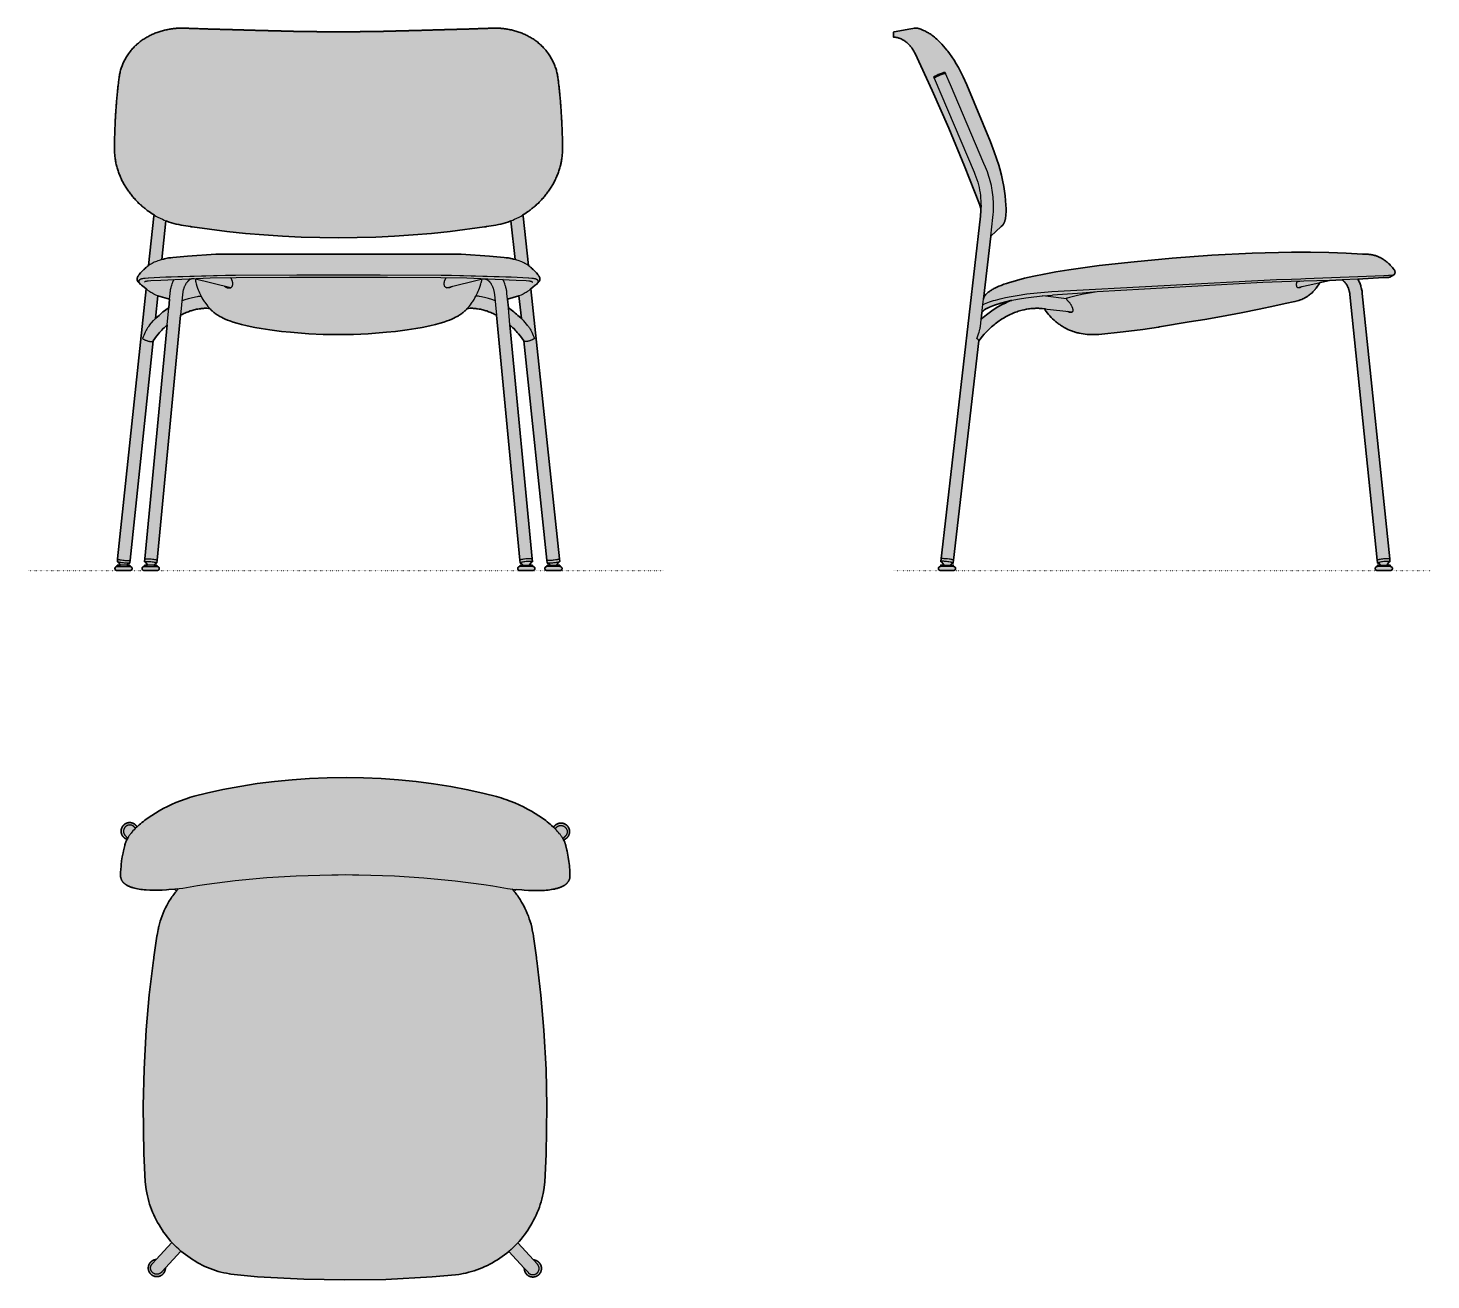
# Model space of a CAD drawing. Header units: millimetres. Extents: x 0 to 1796, y -908 to 694.
import ezdxf

# ---------------------------------------------------------------- set-up
doc = ezdxf.new("R2010")
doc.units = ezdxf.units.MM
doc.linetypes.add('Dots', pattern=[1, 0, -1])
doc.layers.add('Blocks', color=7, linetype='Continuous')
doc.layers.add('Blocks$Fill', color=7, linetype='Continuous', true_color=0xffffff)
for name, color, linetype, lineweight, true_color in [('Blocks$Inner', 7, 'Continuous', 25, 0x007f00), ('Blocks$Outline', 7, 'Continuous', 35, 0xff3f3f), ('Groud', 7, 'Dots', 25, 0x243775)]:
    doc.layers.add(name, color=color, linetype=linetype, lineweight=lineweight, true_color=true_color)

# ---------------------------------------------------------------- blocks, each defined once
blk = doc.blocks.new('Soft Edge 101 Lounge CHair Side')
at = {"layer": 'Blocks$Fill', "extrusion": (0, 0, -1)}
h = blk.add_hatch(color=256, dxfattribs=at)
h.paths.add_polyline_path([(-635.4, 5), (-635.7, 5), (-635.7, 5), (-635.8, 5), (-635.9, 5), (-636, 5), (-636, 4.9), (-636.1, 4.9), (-636.2, 4.9), (-636.2, 4.9), (-636.3, 4.9), (-636.3, 4.9), (-636.4, 4.9), (-636.5, 4.8), (-636.5, 4.8), (-636.6, 4.8), (-636.6, 4.8), (-636.7, 4.7), (-636.7, 4.7), (-636.8, 4.7), (-636.9, 4.6), (-636.9, 4.6), (-637, 4.6), (-637, 4.5), (-637.1, 4.5), (-637.1, 4.5), (-637.2, 4.4), (-637.2, 4.4), (-637.3, 4.3), (-637.3, 4.3), (-637.4, 4.3), (-637.4, 4.2), (-637.5, 4.2), (-637.5, 4.1), (-637.5, 4.1), (-637.6, 4), (-637.6, 4), (-637.6, 3.9), (-637.7, 3.9), (-637.7, 3.8), (-637.8, 3.8), (-637.8, 3.7), (-637.8, 3.6), (-637.8, 3.6), (-637.9, 3.5), (-637.9, 3.5), (-637.9, 3.4), (-637.9, 3.4), (-638, 3.3), (-638, 3.2), (-638, 3.2), (-638, 3.1), (-638, 3.1), (-638, 3), (-638.1, 3), (-638.1, 2.9), (-638.1, 2.8), (-638.1, 2.8), (-638.1, 2.7), (-638.1, 2.7), (-638.1, 2.6), (-638.1, 2.6), (-638.1, 2.5), (-638.1, 2.4), (-638.1, 2.4), (-638.1, 2.3), (-638.1, 2.3), (-638.1, 2.2), (-638.1, 2.1), (-638.1, 2.1), (-638.1, 2), (-638, 2), (-638, 1.9), (-638, 1.9), (-638, 1.8), (-638, 1.7), (-638, 1.7), (-637.9, 1.6), (-637.9, 1.6), (-637.9, 1.5), (-637.9, 1.5), (-637.8, 1.4), (-637.8, 1.3), (-637.8, 1.3), (-637.8, 1.2), (-637.7, 1.2), (-637.7, 1.1), (-637.6, 1.1), (-637.6, 1), (-637.6, 1), (-637.5, 0.9), (-637.5, 0.9), (-637.5, 0.8), (-637.4, 0.8), (-637.4, 0.7), (-637.3, 0.7), (-637.3, 0.6), (-637.2, 0.6), (-637.2, 0.6), (-637.1, 0.5), (-637.1, 0.5), (-637, 0.4), (-637, 0.4), (-636.9, 0.4), (-636.9, 0.3), (-636.8, 0.3), (-636.7, 0.3), (-636.7, 0.2), (-636.6, 0.2), (-636.6, 0.2), (-636.5, 0.2), (-636.5, 0.1), (-636.4, 0.1), (-636.3, 0.1), (-636.3, 0.1), (-636.2, 0.1), (-636.2, 0.1), (-636.1, 0), (-636, 0), (-636, 0), (-635.9, 0), (-635.8, 0), (-635.7, 0), (-635.7, 0), (-635.6, 0), (-627.2, 0), (-618.5, 0), (-618.4, 0), (-618.4, 0), (-618.3, 0), (-618.2, 0), (-618.1, 0), (-618.1, 0), (-618, 0.1), (-618, 0.1), (-617.9, 0.1), (-617.8, 0.1), (-617.8, 0.1), (-617.7, 0.1), (-617.7, 0.2), (-617.6, 0.2), (-617.6, 0.2), (-617.5, 0.2), (-617.4, 0.3), (-617.4, 0.3), (-617.3, 0.3), (-617.3, 0.4), (-617.2, 0.4), (-617.2, 0.4), (-617.1, 0.5), (-617.1, 0.5), (-617, 0.6), (-617, 0.6), (-616.9, 0.6), (-616.9, 0.7), (-616.8, 0.7), (-616.8, 0.8), (-616.7, 0.8), (-616.7, 0.9), (-616.7, 0.9), (-616.6, 1), (-616.6, 1), (-616.5, 1.1), (-616.5, 1.1), (-616.5, 1.2), (-616.4, 1.2), (-616.4, 1.3), (-616.4, 1.3), (-616.3, 1.4), (-616.3, 1.5), (-616.3, 1.5), (-616.3, 1.6), (-616.2, 1.6), (-616.2, 1.7), (-616.2, 1.7), (-616.2, 1.8), (-616.2, 1.9), (-616.2, 1.9), (-616.2, 2), (-616.1, 2), (-616.1, 2.1), (-616.1, 2.1), (-616.1, 2.2), (-616.1, 2.3), (-616.1, 2.3), (-616.1, 2.4), (-616.1, 2.4), (-616.1, 2.5), (-616.1, 2.6), (-616.1, 2.6), (-616.1, 2.7), (-616.1, 2.7), (-616.1, 2.8), (-616.1, 2.8), (-616.1, 2.9), (-616.1, 3), (-616.2, 3), (-616.2, 3.1), (-616.2, 3.1), (-616.2, 3.2), (-616.2, 3.2), (-616.2, 3.3), (-616.2, 3.4), (-616.3, 3.4), (-616.3, 3.5), (-616.3, 3.5), (-616.3, 3.6), (-616.4, 3.6), (-616.4, 3.7), (-616.4, 3.8), (-616.5, 3.8), (-616.5, 3.9), (-616.5, 3.9), (-616.6, 4), (-616.6, 4), (-616.7, 4.1), (-616.7, 4.1), (-616.7, 4.2), (-616.8, 4.2), (-616.8, 4.3), (-616.9, 4.3), (-616.9, 4.3), (-617, 4.4), (-617, 4.4), (-617.1, 4.5), (-617.1, 4.5), (-617.2, 4.5), (-617.2, 4.6), (-617.3, 4.6), (-617.3, 4.6), (-617.4, 4.7), (-617.4, 4.7), (-617.5, 4.7), (-617.6, 4.8), (-617.6, 4.8), (-617.7, 4.8), (-617.7, 4.8), (-617.8, 4.9), (-617.8, 4.9), (-617.9, 4.9), (-618, 4.9), (-618, 4.9), (-618.1, 4.9), (-618.1, 4.9), (-618.2, 5), (-618.3, 5), (-618.4, 5), (-618.4, 5), (-618.5, 5), (-618.6, 5), (-618.7, 5), (-619.1, 7), (-623, 7), (-620.5, 9.4), (-620.2, 9.4), (-619.9, 9.4), (-619.8, 9.4), (-619.7, 9.5), (-619.6, 9.5), (-619.5, 9.5), (-619.4, 9.5), (-619.4, 9.5), (-619.3, 9.5), (-619.3, 9.5), (-619.3, 9.5), (-619.3, 9.5), (-619.2, 9.5), (-619.2, 9.5), (-619.2, 9.6), (-619.2, 9.6), (-619.2, 9.6), (-619.2, 9.6), (-619.2, 9.6), (-619.2, 9.6), (-619.2, 9.6), (-619.2, 9.6), (-619.2, 9.6), (-619.1, 9.6), (-619.1, 9.6), (-619.1, 9.6), (-619.1, 9.6), (-619.1, 9.6), (-619.1, 9.6), (-619.1, 9.6), (-619.1, 9.6), (-619.1, 9.6), (-619.1, 9.6), (-619.1, 9.6), (-619.1, 9.6), (-619.1, 9.6), (-619.1, 9.6), (-619.1, 9.6), (-619.1, 9.6), (-619.1, 9.6), (-619.1, 9.6), (-619.1, 9.6), (-619.1, 9.6), (-619.1, 9.6), (-619.1, 9.6), (-619.1, 9.6), (-619.1, 9.6), (-619.1, 9.7), (-619.1, 9.7), (-619.1, 9.7), (-619.1, 9.7), (-619.1, 9.7), (-583.5, 354.1), (-583.4, 354.9), (-583.2, 355.7), (-583.1, 356.5), (-582.9, 357.3), (-582.7, 358.1), (-582.5, 358.9), (-582.2, 359.7), (-582, 360.5), (-581.7, 361.2), (-581.4, 362), (-581.1, 362.7), (-580.8, 363.4), (-580.4, 364.1), (-580.1, 364.8), (-579.7, 365.4), (-579.3, 366.1), (-578.9, 366.7), (-578.5, 367.3), (-578.1, 367.8), (-577.7, 368.3), (-577.2, 368.8), (-576.8, 369.2), (-576.6, 369.5), (-576.3, 369.7), (-576.1, 370), (-575.8, 370.2), (-575.6, 370.4), (-575.4, 370.6), (-575.2, 370.7), (-574.9, 370.9), (-574.7, 371.1), (-574.5, 371.3), (-574.3, 371.4), (-574, 371.6), (-573.7, 371.8), (-557.6, 371.2), (-545.1, 368.4), (-543.3, 365.4), (-542.4, 363.9), (-541.4, 362.5), (-540.4, 361.1), (-539.3, 359.8), (-539.1, 359.5), (-538.1, 358.4), (-537.2, 357.4), (-536.2, 356.4), (-535.2, 355.4), (-534.1, 354.4), (-533, 353.5), (-531.9, 352.6), (-531.3, 352.2), (-530.8, 351.8), (-529.9, 351.2), (-529.1, 350.7), (-528.4, 350.2), (-527.6, 349.7), (-526.9, 349.3), (-526.2, 348.9), (-524.8, 348.2), (-523.4, 347.5), (-522, 346.9), (-520.6, 346.4), (-519.1, 345.8), (-518.3, 345.5), (-516.6, 345), (-514.9, 344.6), (-513.3, 344.2), (-444.4, 329.9), (-397.9, 321.1), (-338.6, 311.3), (-318.8, 308.5), (-293.6, 305.3), (-262.4, 302), (-260.6, 301.9), (-258, 301.8), (-255.4, 301.8), (-253.7, 301.8), (-251.9, 301.9), (-250.2, 302), (-247.6, 302.2), (-245, 302.4), (-242.4, 302.8), (-239.8, 303.2), (-237.3, 303.7), (-236, 304), (-234.7, 304.3), (-233.5, 304.7), (-232.2, 305), (-231, 305.4), (-229.7, 305.8), (-228.5, 306.3), (-227.3, 306.7), (-226, 307.2), (-224.8, 307.7), (-222.7, 308.6), (-220.6, 309.6), (-218.9, 310.5), (-217.8, 311.1), (-216.7, 311.8), (-215.6, 312.5), (-214.4, 313.1), (-213.4, 313.9), (-212.3, 314.6), (-211.2, 315.4), (-210.2, 316.1), (-209.1, 316.9), (-208.1, 317.7), (-207.1, 318.6), (-206.1, 319.4), (-205.1, 320.3), (-203.2, 322.1), (-201.4, 323.9), (-199.6, 325.8), (-198, 327.6), (-196.5, 329.4), (-195, 331.3), (-193.6, 333.2), (-193.5, 333.5), (-193.9, 334.8), (-189.8, 335.3), (-188.2, 335.4), (-186.6, 335.4), (-185.1, 335.5), (-183.5, 335.5), (-181.9, 335.5), (-180.3, 335.4), (-178.8, 335.4), (-177.2, 335.3), (-175.2, 335.1), (-173.7, 334.9), (-172.2, 334.7), (-169.6, 334.3), (-166.9, 333.7), (-164.3, 333.1), (-162.6, 332.7), (-160.9, 332.2), (-159.3, 331.7), (-157.7, 331.2), (-156.1, 330.6), (-154.6, 330), (-152.8, 329.3), (-151, 328.6), (-148.7, 327.5), (-146.5, 326.4), (-144.4, 325.3), (-142.8, 324.4), (-141.1, 323.5), (-139.5, 322.5), (-137.8, 321.4), (-136.2, 320.4), (-134.6, 319.3), (-133, 318.1), (-131.4, 316.9), (-129.8, 315.7), (-128.2, 314.4), (-126.6, 313.1), (-125.1, 311.7), (-123.4, 310.2), (-121.7, 308.6), (-120.1, 307), (-118.4, 305.3), (-115.7, 302.4), (-113.1, 299.4), (-110.8, 296.6), (-108.6, 293.8), (-76, 9.6), (-76, 9.6), (-76, 9.6), (-76, 9.6), (-76, 9.6), (-76, 9.6), (-76, 9.6), (-76, 9.6), (-76, 9.6), (-76, 9.6), (-76, 9.6), (-76, 9.6), (-76, 9.6), (-76, 9.6), (-76, 9.6), (-76, 9.6), (-76, 9.6), (-76, 9.5), (-76, 9.5), (-76, 9.5), (-76, 9.5), (-76, 9.5), (-76, 9.5), (-76, 9.5), (-76, 9.5), (-76, 9.5), (-76, 9.5), (-76, 9.5), (-76, 9.5), (-76, 9.5), (-76, 9.5), (-76, 9.5), (-76, 9.5), (-76, 9.5), (-76, 9.5), (-76, 9.5), (-76, 9.5), (-75.9, 9.5), (-75.9, 9.5), (-75.9, 9.5), (-75.9, 9.5), (-75.9, 9.5), (-75.9, 9.5), (-75.9, 9.4), (-75.9, 9.4), (-75.8, 9.4), (-75.8, 9.4), (-75.8, 9.4), (-75.8, 9.4), (-75.7, 9.4), (-75.7, 9.4), (-75.7, 9.4), (-75.6, 9.4), (-75.6, 9.4), (-75.5, 9.3), (-75.3, 9.3), (-75.2, 9.3), (-75.1, 9.3), (-74.9, 9.3), (-74.6, 9.3), (-72.2, 7), (-76, 7), (-76.4, 5), (-76.6, 5), (-76.7, 5), (-76.8, 5), (-76.8, 5), (-76.9, 5), (-76.9, 5), (-77, 5), (-77, 4.9), (-77.1, 4.9), (-77.2, 4.9), (-77.2, 4.9), (-77.3, 4.9), (-77.3, 4.9), (-77.4, 4.8), (-77.5, 4.8), (-77.5, 4.8), (-77.6, 4.8), (-77.6, 4.7), (-77.7, 4.7), (-77.7, 4.7), (-77.8, 4.7), (-77.8, 4.6), (-77.9, 4.6), (-78, 4.6), (-78, 4.5), (-78.1, 4.5), (-78.1, 4.4), (-78.2, 4.4), (-78.2, 4.4), (-78.3, 4.3), (-78.3, 4.3), (-78.3, 4.2), (-78.4, 4.2), (-78.4, 4.1), (-78.5, 4.1), (-78.5, 4), (-78.6, 4), (-78.6, 3.9), (-78.6, 3.9), (-78.7, 3.8), (-78.7, 3.8), (-78.7, 3.7), (-78.8, 3.6), (-78.8, 3.6), (-78.8, 3.5), (-78.8, 3.5), (-78.9, 3.4), (-78.9, 3.4), (-78.9, 3.3), (-78.9, 3.2), (-78.9, 3.2), (-79, 3.1), (-79, 3.1), (-79, 3), (-79, 3), (-79, 2.9), (-79, 2.8), (-79, 2.8), (-79, 2.7), (-79, 2.7), (-79, 2.6), (-79, 2.6), (-79, 2.5), (-79, 2.4), (-79, 2.4), (-79, 2.3), (-79, 2.3), (-79, 2.2), (-79, 2.2), (-79, 2.1), (-79, 2), (-79, 2), (-79, 1.9), (-79, 1.9), (-78.9, 1.8), (-78.9, 1.8), (-78.9, 1.7), (-78.9, 1.6), (-78.9, 1.6), (-78.8, 1.5), (-78.8, 1.5), (-78.8, 1.4), (-78.8, 1.4), (-78.7, 1.3), (-78.7, 1.2), (-78.7, 1.2), (-78.6, 1.1), (-78.6, 1.1), (-78.6, 1), (-78.5, 1), (-78.5, 0.9), (-78.4, 0.9), (-78.4, 0.8), (-78.3, 0.8), (-78.3, 0.7), (-78.3, 0.7), (-78.2, 0.6), (-78.2, 0.6), (-78.1, 0.6), (-78.1, 0.5), (-78, 0.5), (-78, 0.4), (-77.9, 0.4), (-77.8, 0.4), (-77.8, 0.3), (-77.7, 0.3), (-77.7, 0.3), (-77.6, 0.3), (-77.6, 0.2), (-77.5, 0.2), (-77.5, 0.2), (-77.4, 0.2), (-77.3, 0.1), (-77.3, 0.1), (-77.2, 0.1), (-77.2, 0.1), (-77.1, 0.1), (-77, 0.1), (-77, 0), (-76.9, 0), (-76.9, 0), (-76.8, 0), (-76.8, 0), (-76.7, 0), (-76.6, 0), (-76.6, 0), (-59.5, 0), (-59.4, 0), (-59.4, 0), (-59.3, 0), (-59.2, 0), (-59.2, 0), (-59.1, 0), (-59.1, 0), (-59, 0.1), (-59, 0.1), (-58.9, 0.1), (-58.8, 0.1), (-58.8, 0.1), (-58.7, 0.1), (-58.7, 0.2), (-58.6, 0.2), (-58.6, 0.2), (-58.5, 0.2), (-58.4, 0.3), (-58.4, 0.3), (-58.3, 0.3), (-58.3, 0.3), (-58.2, 0.4), (-58.2, 0.4), (-58.1, 0.4), (-58.1, 0.5), (-58, 0.5), (-58, 0.6), (-57.9, 0.6), (-57.9, 0.6), (-57.8, 0.7), (-57.8, 0.7), (-57.7, 0.8), (-57.7, 0.8), (-57.6, 0.9), (-57.6, 0.9), (-57.6, 1), (-57.5, 1), (-57.5, 1.1), (-57.4, 1.1), (-57.4, 1.2), (-57.4, 1.2), (-57.3, 1.3), (-57.3, 1.4), (-57.3, 1.4), (-57.3, 1.5), (-57.2, 1.5), (-57.2, 1.6), (-57.2, 1.6), (-57.2, 1.7), (-57.1, 1.8), (-57.1, 1.8), (-57.1, 1.9), (-57.1, 1.9), (-57.1, 2), (-57.1, 2), (-57.1, 2.1), (-57.1, 2.2), (-57, 2.2), (-57, 2.3), (-57, 2.3), (-57, 2.4), (-57, 2.4), (-57, 2.5), (-57, 2.6), (-57, 2.6), (-57, 2.7), (-57, 2.7), (-57, 2.8), (-57.1, 2.8), (-57.1, 2.9), (-57.1, 3), (-57.1, 3), (-57.1, 3.1), (-57.1, 3.1), (-57.1, 3.2), (-57.1, 3.2), (-57.2, 3.3), (-57.2, 3.4), (-57.2, 3.4), (-57.2, 3.5), (-57.3, 3.5), (-57.3, 3.6), (-57.3, 3.6), (-57.3, 3.7), (-57.4, 3.8), (-57.4, 3.8), (-57.4, 3.9), (-57.5, 3.9), (-57.5, 4), (-57.6, 4), (-57.6, 4.1), (-57.6, 4.1), (-57.7, 4.2), (-57.7, 4.2), (-57.8, 4.3), (-57.8, 4.3), (-57.9, 4.4), (-57.9, 4.4), (-58, 4.4), (-58, 4.5), (-58.1, 4.5), (-58.1, 4.6), (-58.2, 4.6), (-58.2, 4.6), (-58.3, 4.7), (-58.3, 4.7), (-58.4, 4.7), (-58.4, 4.7), (-58.5, 4.8), (-58.6, 4.8), (-58.6, 4.8), (-58.7, 4.8), (-58.7, 4.9), (-58.8, 4.9), (-58.8, 4.9), (-58.9, 4.9), (-59, 4.9), (-59, 4.9), (-59.1, 5), (-59.1, 5), (-59.2, 5), (-59.2, 5), (-59.3, 5), (-59.4, 5), (-59.4, 5), (-59.5, 5), (-59.7, 5), (-60, 7), (-64, 7), (-61.4, 10.8), (-60.4, 11.1), (-60.1, 11.4), (-60.1, 11.4), (-60.1, 11.4), (-60.1, 11.4), (-110.9, 453.6), (-110.9, 453.6), (-111.1, 456), (-111.3, 458.3), (-111.4, 460.7), (-111.5, 463.1), (-90.4, 517.6), (-70.3, 566), (-49.2, 614.1), (-27.1, 661.7), (-26.6, 662.8), (-26.1, 663.8), (-25.5, 664.8), (-24.9, 665.8), (-24.3, 666.8), (-23.6, 667.8), (-22.9, 668.8), (-22.2, 669.7), (-21.5, 670.6), (-20.8, 671.5), (-20, 672.4), (-19.2, 673.2), (-18.4, 674), (-17.5, 674.8), (-16.7, 675.5), (-15.8, 676.2), (-15.7, 676.3), (-14.8, 677), (-14, 677.6), (-13.1, 678.2), (-12.2, 678.7), (-12, 678.8), (-9.2, 680.3), (-6.8, 681.2), (-6.2, 681.4), (-5.6, 681.6), (-5.1, 681.7), (-4.5, 681.9), (-4, 682), (-3.5, 682.1), (-3, 682.2), (-2.4, 682.2), (-1.9, 682.3), (-1.4, 682.3), (-0.9, 682.4), (-0.4, 682.4), (-0.3, 682.4), (-0.3, 682.4), (-0.3, 682.4), (-0.3, 682.4), (-0.2, 682.4), (-0.2, 682.4), (-0.2, 682.4), (-0.2, 682.4), (-0.1, 682.4), (-0.1, 682.5), (-0.1, 682.5), (-0.1, 682.5), (-0.1, 682.5), (0, 682.5), (0, 682.5), (0, 682.5), (0, 682.5), (0.1, 682.5), (0.1, 682.5), (0.1, 682.6), (0.1, 682.6), (0.1, 682.6), (0.2, 682.6), (0.2, 682.6), (0.2, 682.6), (0.2, 682.6), (0.2, 682.7), (0.3, 682.7), (0.3, 682.7), (0.3, 682.7), (0.3, 682.7), (0.3, 682.7), (0.3, 682.8), (0.4, 682.8), (0.4, 682.8), (0.4, 682.8), (0.4, 682.8), (0.4, 682.9), (0.4, 682.9), (0.4, 682.9), (0.4, 682.9), (0.5, 683), (0.5, 683), (0.5, 683), (0.5, 683), (0.5, 683), (0.5, 683.1), (0.5, 683.1), (0.5, 683.1), (0.5, 683.1), (0.5, 683.2), (0.5, 683.2), (0.5, 683.2), (0.5, 683.2), (0.6, 683.2), (0.6, 683.3), (0.6, 683.3), (0.6, 683.3), (0.6, 683.3), (0.6, 683.4), (0.6, 683.4), (0.6, 688.4), (0.6, 688.4), (0.6, 688.5), (0.6, 688.5), (0.6, 688.5), (0.6, 688.5), (0.6, 688.5), (0.6, 688.6), (0.5, 688.6), (0.5, 688.6), (0.5, 688.6), (0.5, 688.7), (0.5, 688.7), (0.5, 688.7), (0.5, 688.7), (0.5, 688.7), (0.5, 688.8), (0.5, 688.8), (0.5, 688.8), (0.5, 688.8), (0.5, 688.8), (0.5, 688.9), (0.4, 688.9), (0.4, 688.9), (0.4, 688.9), (0.4, 688.9), (0.4, 689), (0.4, 689), (0.4, 689), (0.4, 689), (0.4, 689), (0.3, 689), (0.3, 689.1), (0.3, 689.1), (0.3, 689.1), (0.3, 689.1), (0.3, 689.1), (0.2, 689.1), (0.2, 689.2), (0.2, 689.2), (0.2, 689.2), (0.2, 689.2), (0.2, 689.2), (0.1, 689.2), (0.1, 689.2), (0.1, 689.3), (0.1, 689.3), (0.1, 689.3), (0, 689.3), (0, 689.3), (0, 689.3), (0, 689.3), (0, 689.3), (-0.1, 689.3), (-0.1, 689.3), (-0.1, 689.4), (-0.1, 689.4), (-0.1, 689.4), (-0.2, 689.4), (-0.2, 689.4), (-0.2, 689.4), (-0.2, 689.4), (-0.2, 689.4), (-21.6, 693.1), (-26.7, 694.1), (-27, 694.1), (-27.2, 694.1), (-27.5, 694.1), (-27.7, 694.2), (-28, 694.2), (-28.2, 694.2), (-28.5, 694.2), (-28.8, 694.1), (-29, 694.1), (-29.3, 694.1), (-29.6, 694.1), (-29.9, 694), (-30.1, 694), (-30.4, 693.9), (-30.7, 693.9), (-31, 693.8), (-31.6, 693.7), (-32.2, 693.5), (-32.7, 693.3), (-33.3, 693.1), (-36.4, 692), (-38.1, 691.2), (-39.6, 690.5), (-41.1, 689.7), (-42.2, 689.1), (-43.2, 688.6), (-44.2, 688), (-45.2, 687.4), (-46.4, 686.6), (-47.6, 685.8), (-48.7, 685), (-49.9, 684.1), (-52, 682.5), (-53.5, 681.2), (-54.9, 679.9), (-55.9, 679.1), (-57.7, 677.3), (-58.9, 676.1), (-61.3, 673.6), (-63.5, 671.1), (-65.8, 668.5), (-67.9, 665.8), (-69, 664.4), (-71.1, 661.6), (-74.1, 657.3), (-77.1, 652.9), (-79.9, 648.3), (-82.6, 643.6), (-85.2, 638.7), (-87.4, 634.5), (-88.7, 631.8), (-93.3, 621.7), (-123.6, 548.6), (-128.6, 535.6), (-131.5, 527.3), (-134.2, 518.6), (-135.5, 514.2), (-137.7, 505.7), (-139, 499.7), (-140.6, 491.6), (-141.5, 485.6), (-142.4, 479.6), (-143, 473.6), (-143.4, 467.6), (-143.6, 463.3), (-143.6, 458.2), (-143.5, 456.5), (-143.4, 454.9), (-143.2, 453.3), (-143, 451.8), (-142.9, 451.1), (-142.8, 450.4), (-142.7, 449.7), (-142.5, 449.1), (-142.4, 448.5), (-142.2, 447.9), (-142.1, 447.3), (-141.9, 446.7), (-141.7, 446.2), (-141.5, 445.7), (-141.3, 445.2), (-141.2, 445), (-141.1, 444.7), (-141, 444.5), (-140.9, 444.3), (-140.8, 444.1), (-140.7, 443.9), (-140.5, 443.6), (-140.4, 443.4), (-140.3, 443.3), (-140.1, 443.1), (-140, 442.9), (-139.9, 442.7), (-139.7, 442.5), (-139.6, 442.4), (-139.5, 442.2), (-139.3, 442.1), (-137.4, 440.2), (-124, 427.7), (-114.8, 347.1), (-114.8, 347.5), (-114.8, 347.7), (-114.9, 347.9), (-114.9, 348.2), (-115, 348.4), (-115, 348.6), (-115.1, 348.8), (-115.2, 349), (-115.2, 349.2), (-115.3, 349.4), (-115.4, 349.7), (-115.5, 349.9), (-115.6, 350.1), (-115.7, 350.4), (-115.9, 350.6), (-116, 350.8), (-116.1, 351.1), (-116.3, 351.3), (-116.4, 351.5), (-116.6, 351.8), (-116.7, 352), (-116.9, 352.3), (-117.1, 352.5), (-117.3, 352.8), (-117.5, 353), (-117.7, 353.3), (-118, 353.5), (-118.2, 353.8), (-118.4, 354), (-119, 354.5), (-119.5, 355.1), (-120.2, 355.6), (-120.8, 356.1), (-121.5, 356.7), (-122.3, 357.2), (-123.1, 357.8), (-124, 358.4), (-124.9, 358.9), (-125.9, 359.5), (-126.9, 360.1), (-128, 360.7), (-129.1, 361.3), (-131.6, 362.5), (-134.4, 363.7), (-137.4, 364.9), (-140.7, 366.2), (-144.3, 367.4), (-148.2, 368.7), (-152.5, 370), (-157.1, 371.3), (-167.3, 373.9), (-179, 376.6), (-192.2, 379.3), (-207.2, 382), (-224, 384.7), (-262.8, 390.1), (-307.4, 395.2), (-356.1, 399.8), (-407.1, 403.5), (-458.7, 406.1), (-509.1, 407.3), (-533.4, 407.3), (-556.8, 406.9), (-579, 406), (-599.8, 404.6), (-601.2, 404.7), (-602.7, 404.7), (-604.1, 404.7), (-605.6, 404.7), (-607, 404.6), (-608.5, 404.5), (-610, 404.3), (-610.7, 404.2), (-611.4, 404.1), (-612.2, 404), (-612.9, 403.8), (-613.6, 403.7), (-614.4, 403.5), (-615.1, 403.3), (-615.9, 403.1), (-616.6, 402.9), (-617.4, 402.6), (-618.1, 402.4), (-618.9, 402.1), (-619.6, 401.8), (-620.4, 401.5), (-621.1, 401.1), (-621.9, 400.7), (-622.7, 400.4), (-623.4, 400), (-624.4, 399.4), (-625.3, 398.8), (-626.3, 398.2), (-627.3, 397.6), (-628.2, 396.9), (-629.2, 396.2), (-630.2, 395.4), (-631.2, 394.6), (-632.2, 393.7), (-633.2, 392.8), (-634.2, 391.9), (-635.2, 390.9), (-636.2, 389.8), (-637.2, 388.7), (-638.2, 387.6), (-639.2, 386.4), (-640.7, 384.6), (-640.8, 384.5), (-640.8, 384.4), (-640.9, 384.3), (-640.9, 384.2), (-641, 384.1), (-641, 384), (-641, 383.9), (-641.1, 383.9), (-641.1, 383.8), (-641.2, 383.7), (-641.2, 383.6), (-641.2, 383.5), (-641.3, 383.4), (-641.3, 383.3), (-641.3, 383.1), (-641.4, 383), (-641.4, 382.9), (-641.4, 382.8), (-641.4, 382.7), (-641.4, 382.6), (-641.4, 382.5), (-641.5, 382.4), (-641.5, 382.3), (-641.5, 382.2), (-641.5, 382.1), (-641.5, 382), (-641.5, 381.9), (-641.5, 381.7), (-641.5, 381.6), (-641.5, 381.5), (-641.5, 381.4), (-641.5, 381.3), (-641.5, 381.2), (-641.4, 381.1), (-641.4, 381), (-641.4, 380.9), (-641.4, 380.8), (-641.4, 380.7), (-641.3, 380.6), (-641.3, 380.5), (-641.3, 380.4), (-641.3, 380.3), (-641.2, 380.2), (-641.2, 380.1), (-641.2, 380), (-641.1, 379.9), (-641.1, 379.8), (-641, 379.7), (-641, 379.6), (-640.9, 379.5), (-640.9, 379.4), (-640.8, 379.3), (-640.8, 379.2), (-640.7, 379.1), (-640.7, 379.1), (-640.6, 379), (-640.5, 378.9), (-640.5, 378.8), (-640.4, 378.7), (-640.3, 378.7), (-640.2, 378.6), (-640.2, 378.5), (-640.1, 378.5), (-640, 378.4), (-634.8, 375.4), (-634.7, 375.4), (-634.5, 375.4), (-634.4, 375.3), (-634.2, 375.3), (-633.9, 375.2), (-633.5, 375.1), (-633.1, 375.1), (-632.7, 375), (-631.8, 374.9), (-630.8, 374.8), (-630, 374.8), (-629.6, 374.8), (-629.2, 374.8), (-628.9, 374.8), (-628.7, 374.8), (-628.6, 374.8), (-628.1, 374.8), (-627.8, 374.8), (-627.7, 374.8), (-626.6, 374.8), (-594, 372.6), (-595.2, 370.4), (-595.7, 369.2), (-596.2, 368.1), (-596.7, 366.9), (-597.1, 365.7), (-597.5, 364.6), (-597.8, 363.4), (-598.2, 361.9), (-598.5, 360.9), (-598.7, 359.8), (-599, 358.6), (-599.2, 357.5), (-599.3, 356.3), (-599.5, 354.6), (-635, 11.3), (-635, 11.3), (-635, 11.3), (-635, 11.3), (-635, 11.3), (-635, 11.3), (-635, 11.3), (-635, 11.3), (-635, 11.3), (-635, 11.3), (-635, 11.3), (-635, 11.3), (-635, 11.3), (-635, 11.3), (-635, 11.3), (-635, 11.3), (-635, 11.3), (-635, 11.3), (-635, 11.3), (-635, 11.3), (-635, 11.3), (-635, 11.3), (-635, 11.3), (-635, 11.3), (-635, 11.3), (-635, 11.3), (-635, 11.3), (-635, 11.3), (-635, 11.3), (-635, 11.3), (-635, 11.3), (-635, 11.3), (-635, 11.2), (-635, 11.2), (-635, 11.2), (-635, 11.2), (-635, 11.2), (-635, 11.2), (-635, 11.2), (-635, 11.2), (-635, 11.2), (-635, 11.2), (-635, 11.2), (-635, 11.2), (-635, 11.2), (-634.9, 11.2), (-634.9, 11.2), (-634.9, 11.2), (-634.9, 11.2), (-634.9, 11.2), (-634.9, 11.2), (-634.9, 11.1), (-634.9, 11.1), (-634.8, 11.1), (-634.8, 11.1), (-634.8, 11.1), (-634.7, 11.1), (-634.7, 11), (-634.6, 11), (-634.5, 11), (-634.4, 10.9), (-634.3, 10.9), (-634, 10.8), (-633.7, 10.8), (-631.3, 7.2), (-631.2, 7), (-635.1, 7)], flags=0)
h.paths.add_polyline_path([(-150.8, 345.7), (-143.2, 343.9), (-137, 342.2), (-134.2, 341.4), (-131.5, 340.5), (-129, 339.7), (-126.7, 338.8), (-124.5, 337.9), (-122.6, 337.1), (-120.8, 336.3), (-119.9, 335.9), (-119.1, 335.4), (-118.4, 335.1), (-117.7, 334.7), (-117.1, 334.3), (-116.5, 333.9), (-116, 333.5), (-115.8, 333.4), (-115.5, 333.2), (-115.5, 333.1), (-115.4, 333.1), (-115.1, 332.8), (-114.7, 332.5), (-114.5, 332.3), (-114.4, 332.2), (-114.2, 332), (-114, 331.8), (-113.8, 331.5), (-113.6, 331.3), (-113.4, 331.1), (-113.2, 330.8), (-113, 330.6), (-112.9, 330.4), (-112.8, 330.3), (-111.8, 321.2), (-116.4, 325.4), (-118.4, 327), (-120.1, 328.4), (-121.9, 329.8), (-123.6, 331.1), (-125.4, 332.4), (-127.3, 333.6), (-129.2, 334.9), (-131.1, 336.1), (-133, 337.2), (-134.9, 338.4), (-136.8, 339.4), (-138.8, 340.4), (-140.7, 341.4), (-142.7, 342.3), (-144.6, 343.2), (-146.6, 344.1), (-148.5, 344.9)], flags=0)
at = {"layer": 'Blocks$Inner'}
for p, q in [((521.5, 370.2), (515.8, 368.9)), ((516.6, 362.1), (557.6, 371.2))]:
    blk.add_line(p, q, dxfattribs=at)
for points in [[(21.6, 693.1), (0.3, 689.4), (0.2, 689.4), (0.2, 689.4), (0.2, 689.4), (0.2, 689.4), (0.2, 689.4), (0.1, 689.4), (0.1, 689.4), (0.1, 689.4), (0.1, 689.3), (0.1, 689.3), (0, 689.3), (0, 689.3), (0, 689.3), (0, 689.3), (0, 689.3), (-0.1, 689.3), (-0.1, 689.3), (-0.1, 689.3), (-0.1, 689.2), (-0.1, 689.2), (-0.2, 689.2), (-0.2, 689.2), (-0.2, 689.2), (-0.2, 689.2), (-0.2, 689.2), (-0.2, 689.1), (-0.3, 689.1), (-0.3, 689.1), (-0.3, 689.1), (-0.3, 689.1), (-0.3, 689.1), (-0.3, 689), (-0.4, 689), (-0.4, 689), (-0.4, 689), (-0.4, 689), (-0.4, 689), (-0.4, 688.9), (-0.4, 688.9), (-0.4, 688.9), (-0.4, 688.9), (-0.5, 688.9), (-0.5, 688.8), (-0.5, 688.8), (-0.5, 688.8), (-0.5, 688.8), (-0.5, 688.8), (-0.5, 688.7), (-0.5, 688.7), (-0.5, 688.7), (-0.5, 688.7), (-0.5, 688.7), (-0.5, 688.6), (-0.5, 688.6), (-0.5, 688.6), (-0.6, 688.6), (-0.6, 688.5), (-0.6, 688.5), (-0.6, 688.5), (-0.6, 688.5), (-0.6, 688.5), (-0.6, 688.4), (-0.6, 688.4), (-0.6, 688.4), (-0.6, 683.4), (-0.6, 683.4), (-0.6, 683.4), (-0.6, 683.3), (-0.6, 683.3), (-0.6, 683.3), (-0.6, 683.3), (-0.6, 683.2), (-0.5, 683.2), (-0.5, 683.2), (-0.5, 683.2), (-0.5, 683.2), (-0.5, 683.1), (-0.5, 683.1), (-0.5, 683.1), (-0.5, 683.1), (-0.5, 683), (-0.5, 683), (-0.5, 683), (-0.5, 683), (-0.5, 683), (-0.4, 682.9), (-0.4, 682.9), (-0.4, 682.9), (-0.4, 682.9), (-0.4, 682.8), (-0.4, 682.8), (-0.4, 682.8), (-0.4, 682.8), (-0.3, 682.8), (-0.3, 682.7), (-0.3, 682.7), (-0.3, 682.7), (-0.3, 682.7), (-0.3, 682.7), (-0.2, 682.7), (-0.2, 682.6), (-0.2, 682.6), (-0.2, 682.6), (-0.2, 682.6), (-0.1, 682.6), (-0.1, 682.6), (-0.1, 682.6), (-0.1, 682.5), (-0.1, 682.5), (0, 682.5), (0, 682.5), (0, 682.5), (0, 682.5), (0.1, 682.5), (0.1, 682.5), (0.1, 682.5), (0.1, 682.5), (0.1, 682.4), (0.2, 682.4), (0.2, 682.4), (0.2, 682.4), (0.2, 682.4), (0.3, 682.4), (0.3, 682.4), (0.3, 682.4), (0.3, 682.4), (0.4, 682.4), (0.4, 682.4), (0.4, 682.4), (0.9, 682.4), (1.4, 682.3), (1.9, 682.3), (2.4, 682.2), (3, 682.2), (3.5, 682.1), (4, 682), (4.5, 681.9), (5.1, 681.7), (5.6, 681.6), (6.2, 681.4), (6.8, 681.2), (9.2, 680.3), (12, 678.8), (12.2, 678.7), (13.1, 678.2), (14, 677.6), (14.8, 677), (15.7, 676.3), (15.8, 676.2), (16.7, 675.5), (17.5, 674.8), (18.4, 674), (19.2, 673.2), (20, 672.4), (20.8, 671.5), (21.5, 670.6), (22.2, 669.7), (22.9, 668.8), (23.6, 667.8), (24.3, 666.8), (24.9, 665.8), (25.5, 664.8), (26.1, 663.8), (26.6, 662.8), (27.1, 661.7), (49.2, 614.1), (70.3, 566), (90.4, 517.6), (109.5, 468.7), (111.5, 463.1), (111.4, 460.7), (111.3, 458.3), (111.1, 456), (110.9, 453.6), (110.9, 453.6)], [(33.3, 693.1), (32.7, 693.3), (32.2, 693.5), (31.6, 693.7), (31, 693.8), (30.7, 693.9), (30.4, 693.9), (30.1, 694), (29.9, 694), (29.6, 694.1), (29.3, 694.1), (29, 694.1), (28.8, 694.1), (28.5, 694.2), (28.2, 694.2), (28, 694.2), (27.7, 694.2), (27.5, 694.1), (27.2, 694.1), (27, 694.1), (26.7, 694.1), (26.3, 694), (25.8, 693.9), (24.1, 693.6), (21.6, 693.1)], [(143.6, 463.3), (143.4, 467.6), (143, 473.6), (142.4, 479.6), (141.5, 485.6), (140.6, 491.6), (139, 499.7), (137.7, 505.7), (135.5, 514.2), (134.2, 518.6), (131.5, 527.3), (128.6, 535.6), (123.6, 548.6), (93.3, 621.7), (88.7, 631.8), (87.4, 634.5), (85.2, 638.7), (82.6, 643.6), (79.9, 648.3), (77.1, 652.9), (74.1, 657.3), (71.1, 661.6), (69, 664.4), (67.9, 665.8), (65.8, 668.5), (63.5, 671.1), (61.3, 673.6), (58.9, 676.1), (57.7, 677.3), (55.9, 679.1), (54.9, 679.9), (53.5, 681.2), (52, 682.5), (49.9, 684.1), (48.7, 685), (47.6, 685.8), (46.4, 686.6), (45.2, 687.4), (44.2, 688), (43.2, 688.6), (42.2, 689.1), (41.1, 689.7), (39.6, 690.5), (38.1, 691.2), (36.4, 692), (34.6, 692.7), (33.3, 693.2)], [(124, 427.7), (126.8, 451.8), (127.1, 455.4), (127.4, 459), (127.5, 462.6), (127.6, 466.3), (127.6, 469.2), (127.5, 472.1), (127.3, 475), (127.1, 477.9), (126.8, 480.8), (126.4, 483.7), (125.9, 486.6), (125.4, 489.4), (124.8, 492.5), (124.2, 495.5), (123.4, 498.5), (122.6, 501.5), (121.7, 504.4), (120.7, 507.3), (119.7, 510.3), (118.6, 513.1), (117.4, 516), (115.3, 520.9), (72.3, 621.6), (66.1, 636.2), (65.7, 637.1), (65.7, 637.1), (65.7, 637.2), (65.7, 637.2), (65.7, 637.2), (65.7, 637.2), (65.7, 637.2), (65.7, 637.2), (65.6, 637.3), (65.6, 637.3), (65.6, 637.3), (65.6, 637.3), (65.6, 637.3), (65.6, 637.3), (65.6, 637.3), (65.6, 637.3), (65.6, 637.3), (65.6, 637.3), (65.5, 637.4), (65.5, 637.4), (65.5, 637.4), (65.5, 637.4), (65.5, 637.4), (65.5, 637.4), (65.5, 637.4), (65.4, 637.4), (65.4, 637.4), (65.4, 637.4), (65.4, 637.4), (65.4, 637.4), (65.4, 637.4), (65.4, 637.5), (65.4, 637.5), (65.3, 637.5), (65.3, 637.5), (65.3, 637.5), (65.3, 637.5), (65.3, 637.5), (65.2, 637.5), (65.2, 637.5), (65.2, 637.5), (65.2, 637.5), (65.1, 637.5), (65.1, 637.5), (65.1, 637.5), (65.1, 637.5), (65, 637.5), (65, 637.5), (65, 637.5), (64.9, 637.5), (64.9, 637.5), (64.8, 637.5), (64.7, 637.5), (64.6, 637.5), (64.5, 637.5), (64.4, 637.4), (64.2, 637.4), (63.8, 637.3), (63.5, 637.2), (62.9, 637), (61.7, 636.6), (60.5, 636.2), (59.1, 635.6), (57.9, 635.1), (56.6, 634.6), (55.3, 634), (53.7, 633.2), (53, 632.8), (52.4, 632.5), (52.1, 632.3), (51.9, 632.1), (51.7, 632), (51.6, 631.9), (51.5, 631.9), (51.5, 631.8), (51.4, 631.8), (51.3, 631.7), (51.3, 631.7), (51.3, 631.7), (51.2, 631.6), (51.2, 631.6), (51.2, 631.6), (51.1, 631.5), (51.1, 631.5), (51.1, 631.5), (51.1, 631.5), (51.1, 631.5), (51.1, 631.5), (51.1, 631.4), (51.1, 631.4), (51, 631.4), (51, 631.4), (51, 631.4), (51, 631.4), (51, 631.3), (51, 631.3), (51, 631.3), (51, 631.3), (51, 631.3), (51, 631.3), (51, 631.2), (51, 631.2), (51, 631.2), (51, 631.2), (51, 631.2), (51, 631.2), (51, 631.2), (51, 631.1), (51, 631.1), (51, 631.1), (51, 631.1), (51, 631.1), (51, 631.1), (51, 631.1), (51, 631), (51, 631), (51, 631), (51, 631), (51, 631), (51, 631), (51, 630.9), (51, 630.9), (51, 630.9), (51, 630.9), (51, 630.9), (51, 630.9), (51, 630.8), (51.4, 629.9), (102.7, 509.7), (103.7, 507.2), (105, 503.8), (106.2, 500.3), (107.3, 496.9), (108.2, 493.5), (109, 490), (109.7, 486.5), (110.3, 483.1), (110.8, 479.7), (111.1, 476.3), (111.4, 473), (111.5, 469.6), (111.6, 466.3), (111.5, 463.1)], [(51.3, 631.5), (51.3, 631.5), (51.3, 631.5), (51.3, 631.5), (51.3, 631.5), (51.3, 631.5), (51.3, 631.5), (51.3, 631.5), (51.3, 631.5), (51.3, 631.5), (51.3, 631.5), (51.3, 631.5), (51.3, 631.6), (51.3, 631.6), (51.3, 631.6), (51.3, 631.6), (51.3, 631.6), (51.3, 631.6), (51.3, 631.6), (51.3, 631.6), (51.3, 631.6), (51.3, 631.6), (51.3, 631.6), (51.3, 631.6), (51.3, 631.6), (51.3, 631.6), (51.3, 631.6), (51.3, 631.6), (51.3, 631.7), (51.3, 631.7), (51.3, 631.7), (51.4, 631.7), (51.4, 631.7), (51.4, 631.7), (51.4, 631.7), (51.4, 631.8), (51.5, 631.8), (51.5, 631.8), (51.5, 631.9), (51.6, 631.9), (51.6, 632), (51.8, 632), (51.9, 632.1), (52.1, 632.2), (52.2, 632.3), (52.6, 632.6), (53.1, 632.8), (54.1, 633.4), (55.4, 634), (56.6, 634.6), (57.9, 635.1), (59.1, 635.6), (60.4, 636.2), (61.7, 636.6), (62.8, 637), (63.3, 637.2), (63.8, 637.3), (64, 637.3), (64.2, 637.4), (64.3, 637.4), (64.5, 637.4), (64.5, 637.4), (64.6, 637.4), (64.7, 637.5), (64.7, 637.5), (64.8, 637.5), (64.8, 637.5), (64.8, 637.5), (64.8, 637.5), (64.9, 637.5), (64.9, 637.5), (64.9, 637.5), (64.9, 637.5), (64.9, 637.5), (64.9, 637.5), (64.9, 637.5), (65, 637.5), (65, 637.5), (65, 637.5), (65, 637.4), (65, 637.4), (65, 637.4), (65, 637.4), (65, 637.4), (65, 637.4), (65, 637.4), (65, 637.4), (65, 637.4), (65, 637.4), (65, 637.4), (65, 637.4), (65, 637.4), (65, 637.4), (65, 637.4), (65, 637.4), (65, 637.4), (65.1, 637.4), (65.1, 637.4), (65.1, 637.4), (65.1, 637.4), (65.1, 637.4)], [(51.4, 629.9), (51.4, 629.9), (51.4, 629.9), (51.4, 629.9), (51.4, 629.9), (51.4, 629.9), (51.4, 630), (51.4, 630), (51.4, 630), (51.4, 630), (51.4, 630), (51.4, 630), (51.4, 630), (51.4, 630), (51.4, 630), (51.4, 630), (51.4, 630), (51.4, 630), (51.4, 630), (51.4, 630), (51.4, 630), (51.4, 630), (51.4, 630), (51.4, 630), (51.4, 630.1), (51.4, 630.1), (51.4, 630.1), (51.4, 630.1), (51.4, 630.1), (51.4, 630.1), (51.5, 630.1), (51.5, 630.1), (51.5, 630.1), (51.5, 630.2), (51.5, 630.2), (51.5, 630.2), (51.5, 630.2), (51.6, 630.2), (51.6, 630.3), (51.7, 630.3), (51.7, 630.4), (51.8, 630.4), (51.9, 630.5), (52.1, 630.6), (52.2, 630.7), (52.4, 630.8), (52.8, 631.1), (53.3, 631.4), (54.5, 632), (55.8, 632.6), (57.1, 633.2), (59.7, 634.3), (61, 634.8), (62.3, 635.3), (63.5, 635.7), (64, 635.9), (64.5, 636), (64.9, 636.1), (65.1, 636.2), (65.3, 636.2), (65.4, 636.2), (65.6, 636.3), (65.6, 636.3), (65.7, 636.3), (65.7, 636.3), (65.8, 636.3), (65.8, 636.3), (65.9, 636.3), (65.9, 636.3), (65.9, 636.3), (65.9, 636.3), (65.9, 636.3), (65.9, 636.3), (66, 636.3), (66, 636.3), (66, 636.3), (66, 636.3), (66, 636.3), (66, 636.3), (66, 636.3), (66, 636.3), (66, 636.3), (66, 636.3), (66, 636.3), (66, 636.3), (66.1, 636.3), (66.1, 636.3), (66.1, 636.2)], [(110.9, 453.6), (60.1, 11.4)], [(114.8, 347.1), (124, 427.7), (137.4, 440.2), (139.3, 442.1), (139.5, 442.2), (139.6, 442.4), (139.7, 442.5), (139.9, 442.7), (140, 442.9), (140.1, 443.1), (140.3, 443.3), (140.4, 443.4), (140.5, 443.6), (140.7, 443.9), (140.8, 444.1), (140.9, 444.3), (141, 444.5), (141.1, 444.7), (141.2, 445), (141.3, 445.2), (141.5, 445.7), (141.7, 446.2), (141.9, 446.7), (142.1, 447.3), (142.2, 447.9), (142.4, 448.5), (142.5, 449.1), (142.7, 449.7), (142.8, 450.4), (142.9, 451.1), (143, 451.8), (143.2, 453.3), (143.4, 454.9), (143.5, 456.5), (143.6, 458.2), (143.6, 460), (143.6, 463.3)], [(114, 340.2), (114.8, 347.1), (114.8, 347.3), (114.8, 347.5), (114.8, 347.7), (114.9, 347.9), (114.9, 348.2), (115, 348.4), (115, 348.6), (115.1, 348.8), (115.2, 349), (115.2, 349.2), (115.3, 349.4), (115.4, 349.7), (115.5, 349.9), (115.6, 350.1), (115.7, 350.4), (115.9, 350.6), (116, 350.8), (116.1, 351.1), (116.3, 351.3), (116.4, 351.5), (116.6, 351.8), (116.7, 352), (116.9, 352.3), (117.1, 352.5), (117.3, 352.8), (117.5, 353), (117.7, 353.3), (118, 353.5), (118.2, 353.8), (118.4, 354), (119, 354.5), (119.5, 355.1), (120.2, 355.6), (120.8, 356.1), (121.5, 356.7), (122.3, 357.2), (123.1, 357.8), (124, 358.4), (124.9, 358.9), (125.9, 359.5), (126.9, 360.1), (128, 360.7), (129.1, 361.3), (131.6, 362.5), (134.4, 363.7), (137.4, 364.9), (140.7, 366.2), (144.3, 367.4), (148.2, 368.7), (152.5, 370), (157.1, 371.3), (167.3, 373.9), (179, 376.6), (192.2, 379.3), (207.2, 382), (224, 384.7), (262.8, 390.1), (307.4, 395.2), (356.1, 399.8), (407.1, 403.5), (458.7, 406.1), (509.1, 407.3), (533.4, 407.3), (556.8, 406.9), (579, 406), (599.8, 404.6), (601.2, 404.7), (602.7, 404.7), (604.1, 404.7), (605.6, 404.7), (607, 404.6), (608.5, 404.5), (610, 404.3), (610.7, 404.2), (611.4, 404.1), (612.2, 404), (612.9, 403.8), (613.6, 403.7), (614.4, 403.5), (615.1, 403.3), (615.9, 403.1), (616.6, 402.9), (617.4, 402.6), (618.1, 402.4), (618.9, 402.1), (619.6, 401.8), (620.4, 401.5), (621.1, 401.1), (621.9, 400.7), (622.7, 400.4), (623.4, 400), (624.4, 399.4), (625.3, 398.8), (626.3, 398.2), (627.3, 397.6), (628.2, 396.9), (629.2, 396.2), (630.2, 395.4), (631.2, 394.6), (632.2, 393.7), (633.2, 392.8), (634.2, 391.9), (635.2, 390.9), (636.2, 389.8), (637.2, 388.7), (638.2, 387.6), (639.2, 386.4), (640.5, 384.9), (640.7, 384.6), (640.8, 384.5), (640.8, 384.4), (640.9, 384.3), (640.9, 384.2), (641, 384.1), (641, 384), (641, 383.9), (641.1, 383.9), (641.1, 383.8), (641.2, 383.7), (641.2, 383.6), (641.2, 383.5), (641.3, 383.4), (641.3, 383.3), (641.3, 383.1), (641.4, 383), (641.4, 382.9), (641.4, 382.8), (641.4, 382.7), (641.4, 382.6), (641.4, 382.5), (641.5, 382.4), (641.5, 382.3), (641.5, 382.2), (641.5, 382.1), (641.5, 382), (641.5, 381.9), (641.5, 381.7), (641.5, 381.6), (641.5, 381.5), (641.5, 381.4), (641.5, 381.3), (641.5, 381.2), (641.4, 381.1), (641.4, 381), (641.4, 380.9), (641.4, 380.8), (641.4, 380.7), (641.3, 380.6), (641.3, 380.5), (641.3, 380.4), (641.3, 380.3), (641.2, 380.2), (641.2, 380.1), (641.2, 380), (641.1, 379.9), (641.1, 379.8), (641, 379.7), (641, 379.6), (640.9, 379.5), (640.9, 379.4), (640.8, 379.3), (640.8, 379.2), (640.7, 379.1), (640.7, 379.1), (640.6, 379), (640.5, 378.9), (640.5, 378.8), (640.4, 378.7), (640.3, 378.7), (640.2, 378.6), (640.2, 378.5), (640.1, 378.5), (640, 378.4), (634.8, 375.4), (634.7, 375.4), (634.5, 375.4), (634.4, 375.3), (634.2, 375.3), (633.9, 375.2), (633.5, 375.1), (633.1, 375.1), (632.7, 375), (631.8, 374.9), (630.8, 374.8), (630, 374.8), (629.6, 374.8), (629.2, 374.8), (628.9, 374.8), (628.7, 374.8), (628.6, 374.8), (628.1, 374.8), (627.8, 374.8), (627.7, 374.8), (626.6, 374.8), (594, 372.6)], [(72.2, 7), (74.6, 9.3), (74.9, 9.3), (75.1, 9.3), (75.2, 9.3), (75.3, 9.3), (75.5, 9.3), (75.6, 9.4), (75.6, 9.4), (75.7, 9.4), (75.7, 9.4), (75.7, 9.4), (75.8, 9.4), (75.8, 9.4), (75.8, 9.4), (75.8, 9.4), (75.9, 9.4), (75.9, 9.4), (75.9, 9.5), (75.9, 9.5), (75.9, 9.5), (75.9, 9.5), (75.9, 9.5), (75.9, 9.5), (76, 9.5), (76, 9.5), (76, 9.5), (76, 9.5), (76, 9.5), (76, 9.5), (76, 9.5), (76, 9.5), (76, 9.5), (76, 9.5), (76, 9.5), (76, 9.5), (76, 9.5), (76, 9.5), (76, 9.5), (76, 9.5), (76, 9.5), (76, 9.5), (76, 9.5), (76, 9.5), (76, 9.6), (76, 9.6), (76, 9.6), (76, 9.6), (76, 9.6), (76, 9.6), (76, 9.6), (76, 9.6), (76, 9.6), (76, 9.6), (76, 9.6), (76, 9.6), (76, 9.6), (76, 9.6), (76, 9.6), (76, 9.6), (76, 9.6), (76, 9.6), (76, 9.6), (76.4, 13), (108.7, 294), (108.7, 294), (108.7, 294), (108.7, 294), (108.7, 294.1), (108.7, 294.1), (108.7, 294.1), (108.7, 294.1), (108.7, 294.1), (108.7, 294.2), (108.7, 294.2), (108.7, 294.2), (108.7, 294.2), (108.6, 294.2), (108.6, 294.3), (108.6, 294.3), (108.6, 294.4), (108.6, 294.4), (108.6, 294.4), (108.6, 294.5), (108.6, 294.5), (108.6, 294.6), (108.5, 294.6), (108.5, 294.6), (108.5, 294.7), (108.5, 294.7), (108.5, 294.8), (108.4, 294.8), (108.4, 294.9), (108.4, 294.9), (108.4, 294.9), (108.3, 295), (108.2, 295.1), (108.2, 295.2), (108.1, 295.3), (108, 295.4), (107.9, 295.5), (107.9, 295.6), (107.8, 295.7), (107.7, 295.8), (107.6, 295.9), (107.5, 296), (107.4, 296), (107.1, 296.2), (106.9, 296.4), (106.6, 296.6), (106.3, 296.8), (107.1, 298.8), (108.4, 302.8), (109.1, 304.8), (109.6, 306.8), (110.1, 308.7), (110.3, 309.6), (110.5, 310.6), (110.6, 311.5), (110.7, 312), (110.8, 312.4), (111.8, 321.2), (114, 340.2), (115, 340.7), (116.1, 341.2), (118, 342), (120.1, 342.9), (122.3, 343.7), (124.8, 344.5), (127.4, 345.3), (130.2, 346.1), (136.2, 347.8), (142.9, 349.3), (150.1, 350.8), (157.8, 352.1), (170.2, 354), (183.5, 355.5), (202.1, 357.1), (489.7, 372.2), (508.9, 372.9), (520.9, 373.3), (526.8, 373.6), (627.2, 377.5), (632.9, 377.9), (633.4, 377.9), (634.2, 377.9), (639.1, 378.3), (640, 378.4), (640, 378.4)], [(193.9, 334.8), (193.5, 333.5), (193.6, 333.2), (195, 331.3), (196.5, 329.4), (198, 327.6), (199.6, 325.8), (201.4, 323.9), (203.2, 322.1), (205.1, 320.3), (206.1, 319.4), (207.1, 318.6), (208.1, 317.7), (209.1, 316.9), (210.2, 316.1), (211.2, 315.4), (212.3, 314.6), (213.4, 313.9), (214.4, 313.1), (215.6, 312.5), (216.7, 311.8), (217.8, 311.1), (218.9, 310.5), (220.6, 309.6), (222.7, 308.6), (224.8, 307.7), (226, 307.2), (227.3, 306.7), (228.5, 306.3), (229.7, 305.8), (231, 305.4), (232.2, 305), (233.5, 304.7), (234.7, 304.3), (236, 304), (237.3, 303.7), (239.8, 303.2), (242.4, 302.8), (245, 302.4), (247.6, 302.2), (250.2, 302), (251.9, 301.9), (253.7, 301.8), (255.4, 301.8), (258, 301.8), (260.6, 301.9), (262.4, 302), (293.6, 305.3), (318.8, 308.5), (338.6, 311.3), (340.1, 311.6), (377.8, 318.1), (397.9, 321.1), (419.2, 325.1), (444.4, 329.9), (467.4, 334.6), (487.7, 338.8), (500.9, 341.6), (513.3, 344.2), (514.9, 344.6), (516.6, 345), (518.3, 345.5), (519.1, 345.8), (520.6, 346.4), (522, 346.9), (523.4, 347.5), (524.8, 348.2), (526.2, 348.9), (526.9, 349.3), (527.6, 349.7), (528.4, 350.2), (529.1, 350.7), (529.9, 351.2), (530.8, 351.8), (531.3, 352.2), (531.9, 352.6), (533, 353.5), (534.1, 354.4), (535.2, 355.4), (536.2, 356.4), (537.2, 357.4), (538.1, 358.4), (539.1, 359.5), (539.3, 359.8), (540.4, 361.1), (541.4, 362.5), (542.4, 363.9), (543.3, 365.4), (544.2, 366.8), (545.1, 368.4)], [(631.2, 7), (631.3, 7.2), (633.7, 10.8), (634, 10.8), (634.3, 10.9), (634.4, 10.9), (634.5, 11), (634.6, 11), (634.7, 11), (634.7, 11.1), (634.8, 11.1), (634.8, 11.1), (634.8, 11.1), (634.9, 11.1), (634.9, 11.1), (634.9, 11.2), (634.9, 11.2), (634.9, 11.2), (634.9, 11.2), (634.9, 11.2), (634.9, 11.2), (635, 11.2), (635, 11.2), (635, 11.2), (635, 11.2), (635, 11.2), (635, 11.2), (635, 11.2), (635, 11.2), (635, 11.2), (635, 11.2), (635, 11.2), (635, 11.2), (635, 11.2), (635, 11.3), (635, 11.3), (635, 11.3), (635, 11.3), (635, 11.3), (635, 11.3), (635, 11.3), (635, 11.3), (635, 11.3), (635, 11.3), (635, 11.3), (635, 11.3), (635, 11.3), (635, 11.3), (635, 11.3), (635, 11.3), (635, 11.3), (635, 11.3), (635, 11.3), (635, 11.3), (635, 11.3), (635, 11.3), (635, 11.3), (635, 11.3), (635, 11.3), (635, 11.3), (635, 11.3), (635, 11.3), (635, 11.3), (634.7, 14.8), (599.5, 354.6), (599.3, 356.3), (599.2, 357.5), (599, 358.6), (598.7, 359.8), (598.5, 360.9), (598.2, 361.9), (597.8, 363.4), (597.5, 364.6), (597.1, 365.7), (596.7, 366.9), (596.2, 368.1), (595.7, 369.2), (595.2, 370.4), (594.6, 371.5), (594, 372.6), (573.7, 371.8), (557.6, 371.2), (508.7, 369.7), (472.1, 368.5), (260.4, 356.5), (241.3, 355.1), (203.1, 352.2)], [(522.1, 363.3), (521.6, 363), (521.4, 362.8), (521.1, 362.7), (520.8, 362.5), (520.5, 362.3), (520.3, 362.2), (520, 362.1), (519.7, 361.9), (519.5, 361.8), (519.2, 361.7), (519, 361.6), (518.8, 361.6), (518.6, 361.5), (518.5, 361.5), (518.4, 361.5), (518.3, 361.5), (518.2, 361.5), (518.1, 361.5), (518, 361.5), (517.9, 361.5), (517.8, 361.6), (517.8, 361.6), (517.7, 361.6), (517.6, 361.6), (517.5, 361.6), (517.4, 361.6), (517.4, 361.7), (517.3, 361.7), (517.2, 361.7), (517.2, 361.8), (517.1, 361.8), (517, 361.8), (517, 361.9), (516.9, 361.9), (516.9, 361.9), (516.8, 362), (516.8, 362), (516.7, 362), (516.7, 362.1), (516.6, 362.1), (516.6, 362.1), (516.6, 362.2), (516.5, 362.2), (516.5, 362.3), (516.4, 362.3), (516.4, 362.4), (516.3, 362.4), (516.3, 362.5), (516.2, 362.6), (516.2, 362.6), (516.1, 362.7), (516.1, 362.8), (516.1, 362.9), (516, 362.9), (516, 363), (516, 363.1), (515.9, 363.1), (515.9, 363.2), (515.9, 363.3), (515.8, 363.4), (515.8, 363.5), (515.8, 363.6), (515.7, 363.7), (515.7, 363.8), (515.7, 363.9), (515.7, 364), (515.6, 364.2), (515.6, 364.4), (515.5, 364.6), (515.5, 364.8), (515.5, 365), (515.5, 365.3), (515.5, 365.5), (515.5, 365.8), (515.5, 366), (515.5, 366.3), (515.5, 366.5), (515.5, 366.8), (515.5, 367.1), (515.5, 367.3), (515.6, 367.6), (515.6, 367.9), (515.7, 368.1), (515.7, 368.4), (515.7, 368.6), (515.8, 368.9), (516.1, 370)], [(635, 11.3), (635, 11.3), (635, 11.3), (635, 11.3), (635, 11.3), (635, 11.3), (635, 11.3), (635, 11.3), (635, 11.3), (635, 11.3), (635, 11.3), (635, 11.3), (635, 11.3), (635, 11.3), (635, 11.3), (635, 11.4), (635, 11.4), (635, 11.4), (635, 11.4), (635, 11.4), (635, 11.4), (635, 11.4), (635, 11.4), (635, 11.4), (635, 11.4), (635, 11.4), (635, 11.4), (635, 11.4), (635, 11.4), (634.9, 11.4), (634.9, 11.4), (634.9, 11.4), (634.9, 11.4), (634.9, 11.4), (634.9, 11.4), (634.9, 11.4), (634.9, 11.4), (634.9, 11.4), (634.9, 11.4), (634.8, 11.4), (634.8, 11.5), (634.8, 11.5), (634.7, 11.5), (634.7, 11.5), (634.7, 11.5), (634.6, 11.5), (634.5, 11.5), (634.4, 11.5), (634.3, 11.5), (634.2, 11.6), (634, 11.6), (633.7, 11.6), (633.5, 11.6), (632.9, 11.6), (632.2, 11.6), (631.5, 11.6), (630.2, 11.5), (628.8, 11.4), (627.2, 11.3), (625.5, 11.1), (624, 10.9), (622.6, 10.7), (621.4, 10.4), (620.9, 10.3), (620.5, 10.2), (620.2, 10.2), (619.9, 10.1), (619.8, 10), (619.7, 10), (619.6, 10), (619.5, 9.9), (619.4, 9.9), (619.4, 9.9), (619.3, 9.9), (619.3, 9.9), (619.3, 9.8), (619.3, 9.8), (619.2, 9.8), (619.2, 9.8), (619.2, 9.8), (619.2, 9.8), (619.2, 9.8), (619.2, 9.8), (619.2, 9.8), (619.2, 9.8), (619.1, 9.8), (619.1, 9.8), (619.1, 9.8), (619.1, 9.8), (619.1, 9.7), (619.1, 9.7), (619.1, 9.7), (619.1, 9.7), (619.1, 9.7), (619.1, 9.7), (619.1, 9.7), (619.1, 9.7), (619.1, 9.7), (619.1, 9.7), (619.1, 9.7), (619.1, 9.7), (619.1, 9.7), (619.1, 9.7), (619.1, 9.7), (619.1, 9.7), (619.1, 9.7), (619.1, 9.7), (619.1, 9.7), (619.1, 9.7), (619.1, 9.7), (619.1, 9.7), (619.1, 9.7), (619.1, 9.7), (619.1, 9.7), (619.1, 9.7), (619.1, 9.7), (619.1, 9.7), (619.1, 9.7), (619.1, 9.7), (619.1, 9.7), (619.1, 9.7), (619.1, 9.7), (619.1, 9.7), (619.1, 9.7), (619.1, 9.7), (618.7, 13.1), (583.6, 353), (583.5, 354.1), (583.4, 354.9), (583.2, 355.7), (583.1, 356.5), (582.9, 357.3), (582.7, 358.1), (582.5, 358.9), (582.2, 359.7), (582, 360.5), (581.7, 361.2), (581.4, 362), (581.1, 362.7), (580.8, 363.4), (580.4, 364.1), (580.1, 364.8), (579.7, 365.4), (579.3, 366.1), (578.9, 366.7), (578.5, 367.3), (578.1, 367.8), (577.7, 368.3), (577.2, 368.8), (576.8, 369.2), (576.6, 369.5), (576.3, 369.7), (576.1, 370), (575.8, 370.2), (575.6, 370.4), (575.4, 370.6), (575.2, 370.7), (574.9, 370.9), (574.7, 371.1), (574.5, 371.3), (574.3, 371.4), (574, 371.6), (573.7, 371.8)], [(150.9, 345.7), (148.5, 344.9), (146.6, 344.1), (144.6, 343.2), (142.7, 342.3), (140.7, 341.4), (138.8, 340.4), (136.8, 339.4), (134.9, 338.4), (133, 337.2), (131.1, 336.1), (129.2, 334.9), (127.3, 333.6), (125.4, 332.4), (123.6, 331.1), (121.9, 329.8), (120.1, 328.4), (118.4, 327), (116.4, 325.4), (114.4, 323.7), (111.8, 321.2)], [(112.8, 330.3), (112.9, 330.4), (113, 330.6), (113.2, 330.8), (113.4, 331.1), (113.6, 331.3), (113.8, 331.5), (114, 331.8), (114.2, 332), (114.4, 332.2), (114.5, 332.3), (114.7, 332.5), (115.1, 332.8), (115.3, 333), (115.5, 333.2), (115.8, 333.4), (116, 333.5), (116.5, 333.9), (117.1, 334.3), (117.7, 334.7), (118.4, 335.1), (119.1, 335.4), (119.9, 335.9), (120.8, 336.3), (122.6, 337.1), (124.5, 337.9), (126.7, 338.8), (129, 339.7), (131.5, 340.5), (134.2, 341.4), (137, 342.2), (143.2, 343.9), (149.9, 345.5), (153.5, 346.3), (161, 347.7), (168.9, 348.9), (179.3, 350.3), (190.3, 351.3), (203, 352.2), (203.1, 352.2)], [(220.9, 347.8), (194.2, 350.9), (189.8, 351.3)], [(257.5, 356.2), (250.5, 355.1), (242.6, 353.5), (235.2, 352), (224.9, 349.5), (221.8, 348.7), (221.7, 348.7), (221.7, 348.7), (221.7, 348.7), (221.6, 348.7), (221.6, 348.7), (221.5, 348.6), (221.5, 348.6), (221.5, 348.6), (221.5, 348.6), (221.4, 348.6), (221.4, 348.6), (221.4, 348.6), (221.3, 348.5), (221.3, 348.5), (221.3, 348.5), (221.3, 348.5), (221.2, 348.5), (221.2, 348.4), (221.2, 348.4), (221.2, 348.4), (221.1, 348.4), (221.1, 348.3), (221.1, 348.3), (221.1, 348.3), (221.1, 348.3), (221.1, 348.3), (221.1, 348.3), (221.1, 348.3), (221, 348.2), (221, 348.2), (221, 348.2), (221, 348.2), (221, 348.2), (221, 348.2), (221, 348.1), (221, 348.1), (221, 348.1), (221, 348.1), (220.9, 348.1), (220.9, 348), (220.9, 348), (220.9, 348), (220.9, 347.9), (220.9, 347.9), (220.9, 347.9), (220.9, 347.9), (220.9, 347.8), (220.9, 347.8), (220.9, 347.8), (220.9, 347.8), (220.9, 347.8), (220.9, 347.7), (220.9, 347.7), (220.9, 347.7), (220.9, 347.7), (220.9, 347.7), (220.9, 347.6), (220.9, 347.6), (220.9, 347.6), (220.9, 347.6), (220.9, 347.6), (220.9, 347.5), (220.9, 347.5), (220.9, 347.5), (220.9, 347.4), (220.9, 347.4), (220.9, 347.3), (221, 347.3), (221, 347.3), (221, 347.2), (221, 347.2), (221, 347.2), (221, 347.1), (221, 347.1), (221.1, 347.1), (221.1, 347), (221.1, 347), (221.1, 347), (221.5, 346.3), (221.6, 346.2), (221.7, 346.1), (221.7, 346), (221.8, 345.9), (221.9, 345.8), (222, 345.7), (222.1, 345.6), (222.2, 345.5), (222.3, 345.3), (222.5, 345.1), (222.7, 344.9), (222.9, 344.8), (223.2, 344.5), (223.4, 344.3), (223.7, 344), (223.9, 343.7), (224.2, 343.5), (224.4, 343.2), (224.6, 342.9), (224.8, 342.7), (225.1, 342.4), (225.3, 342.1), (225.7, 341.5), (226.1, 340.9), (226.4, 340.3), (226.8, 339.8), (227.1, 339.2), (227.4, 338.6), (227.7, 338), (227.8, 337.8), (228, 337.4), (228.2, 336.9), (228.3, 336.7), (228.4, 336.4), (228.5, 336.1), (228.5, 335.9), (228.6, 335.6), (228.7, 335.3), (228.7, 335.1), (228.8, 334.8), (228.8, 334.6), (228.9, 334.4), (228.9, 334.1), (228.9, 333.9), (229, 333.7), (229, 333.4), (229, 333.2), (229, 333), (229, 332.9), (229, 332.8), (229, 332.7), (229, 332.6), (229, 332.5), (228.9, 332.4), (228.9, 332.3), (228.9, 332.2), (228.9, 332.1), (228.9, 332), (228.9, 332), (228.8, 331.9), (228.8, 331.8), (228.8, 331.7), (228.8, 331.6), (228.7, 331.6), (228.7, 331.5), (228.7, 331.4), (228.6, 331.3), (228.6, 331.3), (228.5, 331.2), (228.5, 331.1), (228.5, 331.1), (228.4, 331), (228.4, 331), (228.4, 330.9), (228.3, 330.9), (228.3, 330.9), (228.3, 330.9), (228.3, 330.8), (228.3, 330.8), (228.2, 330.8), (228.2, 330.7), (228.2, 330.7), (228.1, 330.7), (228.1, 330.7), (228.1, 330.6), (228.1, 330.6), (228, 330.6), (228, 330.6), (228, 330.5), (227.9, 330.5), (227.9, 330.5), (227.8, 330.5), (227.8, 330.4), (227.7, 330.4), (227.7, 330.4), (227.7, 330.4), (227.6, 330.4), (227.6, 330.3), (227.5, 330.3), (227.5, 330.3), (227.5, 330.3), (227.4, 330.3), (227.3, 330.2), (227.3, 330.2), (227.2, 330.2), (227.1, 330.2), (227, 330.1), (226.9, 330.1), (226.8, 330.1), (226.7, 330.1), (226.6, 330.1), (226.5, 330.1), (226.4, 330.1), (226.3, 330.1), (226.1, 330.1), (226, 330.1), (225.9, 330.1), (225.8, 330.1), (225.6, 330.1), (225.4, 330.1), (225.3, 330.2), (225.1, 330.2), (225.2, 330.2), (225.1, 330.2), (225, 330.2), (224.8, 330.3), (224.6, 330.3), (224.4, 330.4), (224.2, 330.5), (223.9, 330.6), (223.7, 330.7), (223.5, 330.8), (223, 331), (221.8, 331.6)], [(108.6, 293.8), (110.8, 296.6), (113.1, 299.4), (115.7, 302.4), (118.4, 305.3), (120.1, 307), (121.7, 308.6), (123.4, 310.2), (125.1, 311.7), (126.6, 313.1), (128.2, 314.4), (129.8, 315.7), (131.4, 316.9), (133, 318.1), (134.6, 319.3), (136.2, 320.4), (137.8, 321.4), (139.5, 322.5), (141.1, 323.5), (142.8, 324.4), (144.4, 325.3), (146.5, 326.4), (148.7, 327.5), (151, 328.6), (152.8, 329.3), (154.6, 330), (156.1, 330.6), (157.7, 331.2), (159.3, 331.7), (160.9, 332.2), (162.6, 332.7), (164.3, 333.1), (166.9, 333.7), (169.6, 334.3), (172.2, 334.7), (173.7, 334.9), (175.2, 335.1), (177.2, 335.3), (178.8, 335.4), (180.3, 335.4), (181.9, 335.5), (183.5, 335.5), (185.1, 335.5), (186.6, 335.4), (188.2, 335.4), (189.8, 335.3), (192.4, 335), (228.3, 330.9)], [(59.7, 5), (60, 7), (64, 7), (68, 7), (72.2, 7), (76, 7), (76.4, 5)], [(76, 9.6), (75.7, 9.8), (75.7, 9.9), (75.6, 9.9), (75.6, 9.9), (75.5, 9.9), (75.4, 10), (75.2, 10.1), (75.1, 10.1), (74.9, 10.2), (74.4, 10.3), (73.9, 10.4), (73.3, 10.5), (72, 10.8), (70.5, 11), (68.9, 11.2), (67.4, 11.4), (66, 11.5), (64.9, 11.6), (63.8, 11.7), (62.8, 11.7), (62.3, 11.7), (61.9, 11.7), (61.5, 11.7), (61.1, 11.7), (61, 11.7), (60.8, 11.7), (60.7, 11.6), (60.6, 11.6), (60.6, 11.6), (60.5, 11.6), (60.5, 11.6), (60.4, 11.6), (60.4, 11.6), (60.3, 11.6), (60.3, 11.6), (60.3, 11.6), (60.3, 11.5), (60.3, 11.5), (60.3, 11.5), (60.2, 11.5), (60.2, 11.5), (60.2, 11.5), (60.2, 11.5), (60.2, 11.5), (60.2, 11.5), (60.2, 11.5), (60.2, 11.5), (60.2, 11.5), (60.2, 11.5), (60.2, 11.5), (60.2, 11.5), (60.2, 11.5), (60.2, 11.5), (60.2, 11.5), (60.2, 11.5), (60.2, 11.5), (60.1, 11.5), (60.1, 11.5), (60.1, 11.5), (60.1, 11.4), (60.1, 11.4), (60.1, 11.4), (60.1, 11.4), (60.1, 11.4), (60.1, 11.4), (60.1, 11.4), (60.1, 11.4), (60.1, 11.4), (60.1, 11.4), (60.1, 11.4), (60.4, 11.1), (61.4, 10.8), (63.8, 7.3), (64, 7)], [(76.4, 13), (76.1, 13.3), (76.1, 13.3), (76, 13.3), (75.9, 13.4), (75.8, 13.4), (75.7, 13.5), (75.6, 13.5), (75.4, 13.6), (75.1, 13.7), (74.7, 13.8), (74.2, 13.9), (73.2, 14.1), (72.1, 14.3), (70.9, 14.5), (68.6, 14.8), (67.2, 14.9), (65.7, 15.1), (64.3, 15.1), (63, 15.2), (62.5, 15.2), (62, 15.2), (61.8, 15.2), (61.6, 15.2), (61.4, 15.1), (61.2, 15.1), (61.1, 15.1), (61, 15.1), (60.9, 15.1), (60.9, 15.1), (60.8, 15.1), (60.8, 15), (60.8, 15), (60.7, 15), (60.7, 15), (60.7, 15), (60.7, 15), (60.7, 15), (60.6, 15), (60.6, 15), (60.6, 15), (60.6, 15), (60.6, 15), (60.6, 15), (60.6, 15), (60.6, 15), (60.6, 15), (60.6, 14.9), (60.6, 14.9), (60.6, 14.9), (60.6, 14.9), (60.6, 14.9), (60.6, 14.9), (60.6, 14.9), (60.5, 14.9), (60.5, 14.9), (60.5, 14.9), (60.5, 14.9), (60.5, 14.9), (60.5, 14.9), (60.5, 14.9)], [(634.7, 14.8), (634.6, 14.9), (634.5, 14.9), (634.5, 14.9), (634.5, 14.9), (634.5, 14.9), (634.5, 14.9), (634.5, 14.9), (634.4, 14.9), (634.4, 14.9), (634.4, 14.9), (634.3, 14.9), (634.3, 15), (634.2, 15), (634.2, 15), (634.1, 15), (634, 15), (633.8, 15), (633.7, 15), (633.3, 15.1), (632.8, 15.1), (632.3, 15.1), (631.8, 15.1), (630.6, 15), (629.3, 14.9), (626.6, 14.7), (625.2, 14.5), (623.7, 14.3), (622.3, 14.1), (621, 13.9), (620.5, 13.8), (620, 13.7), (619.8, 13.6), (619.6, 13.6), (619.4, 13.5), (619.3, 13.5), (619.2, 13.4), (619.1, 13.4), (619.1, 13.4), (619, 13.4), (619, 13.3), (618.9, 13.3), (618.9, 13.3), (618.9, 13.3), (618.9, 13.3), (618.9, 13.3), (618.8, 13.3), (618.8, 13.3), (618.8, 13.3), (618.8, 13.2), (618.8, 13.2), (618.8, 13.2), (618.8, 13.2), (618.8, 13.2), (618.8, 13.2), (618.8, 13.2), (618.8, 13.2), (618.8, 13.2), (618.8, 13.2), (618.8, 13.2), (618.8, 13.2), (618.8, 13.2), (618.8, 13.2), (618.7, 13.2), (618.7, 13.2), (618.7, 13.2), (618.7, 13.2), (618.7, 13.2), (618.7, 13.2), (618.7, 13.2), (618.7, 13.1), (618.7, 13.1), (618.7, 13.1), (618.7, 13.1), (618.7, 13.1)], [(618.7, 5), (619.1, 7), (623, 7)], [(619.1, 9.7), (619.1, 9.6), (619.1, 9.6), (619.1, 9.6), (619.1, 9.6), (619.1, 9.6), (619.1, 9.6), (619.1, 9.6), (619.1, 9.6), (619.1, 9.6), (619.1, 9.6), (619.1, 9.6), (619.1, 9.6), (619.1, 9.6), (619.1, 9.6), (619.1, 9.6), (619.1, 9.6), (619.1, 9.6), (619.1, 9.6), (619.1, 9.6), (619.1, 9.6), (619.1, 9.6), (619.1, 9.6), (619.1, 9.6), (619.1, 9.6), (619.2, 9.6), (619.2, 9.6), (619.2, 9.6), (619.2, 9.6), (619.2, 9.6), (619.2, 9.6), (619.2, 9.6), (619.2, 9.6), (619.2, 9.6), (619.2, 9.5), (619.2, 9.5), (619.3, 9.5), (619.3, 9.5), (619.3, 9.5), (619.3, 9.5), (619.4, 9.5), (619.4, 9.5), (619.5, 9.5), (619.6, 9.5), (619.7, 9.5), (619.8, 9.4), (619.9, 9.4), (620.2, 9.4), (620.5, 9.4), (623, 7), (627.2, 7), (631.2, 7), (635.1, 7), (635.4, 5)]]:
    blk.add_lwpolyline(points, dxfattribs=at)
for points in [[(76.4, 5), (68, 5), (59.7, 5), (59.5, 5), (59.5, 5), (59.4, 5), (59.4, 5), (59.3, 5), (59.2, 5), (59.2, 5), (59.1, 5), (59.1, 5), (59, 4.9), (59, 4.9), (58.9, 4.9), (58.8, 4.9), (58.8, 4.9), (58.7, 4.9), (58.7, 4.8), (58.6, 4.8), (58.6, 4.8), (58.5, 4.8), (58.4, 4.7), (58.4, 4.7), (58.3, 4.7), (58.3, 4.7), (58.2, 4.6), (58.2, 4.6), (58.1, 4.6), (58.1, 4.5), (58, 4.5), (58, 4.4), (57.9, 4.4), (57.9, 4.4), (57.8, 4.3), (57.8, 4.3), (57.7, 4.2), (57.7, 4.2), (57.6, 4.1), (57.6, 4.1), (57.6, 4), (57.5, 4), (57.5, 3.9), (57.4, 3.9), (57.4, 3.8), (57.4, 3.8), (57.3, 3.7), (57.3, 3.6), (57.3, 3.6), (57.3, 3.5), (57.2, 3.5), (57.2, 3.4), (57.2, 3.4), (57.2, 3.3), (57.1, 3.2), (57.1, 3.2), (57.1, 3.1), (57.1, 3.1), (57.1, 3), (57.1, 3), (57.1, 2.9), (57.1, 2.8), (57, 2.8), (57, 2.7), (57, 2.7), (57, 2.6), (57, 2.6), (57, 2.5), (57, 2.4), (57, 2.4), (57, 2.3), (57, 2.3), (57, 2.2), (57.1, 2.2), (57.1, 2.1), (57.1, 2), (57.1, 2), (57.1, 1.9), (57.1, 1.9), (57.1, 1.8), (57.1, 1.8), (57.2, 1.7), (57.2, 1.6), (57.2, 1.6), (57.2, 1.5), (57.3, 1.5), (57.3, 1.4), (57.3, 1.4), (57.3, 1.3), (57.4, 1.2), (57.4, 1.2), (57.4, 1.1), (57.5, 1.1), (57.5, 1), (57.6, 1), (57.6, 0.9), (57.6, 0.9), (57.7, 0.8), (57.7, 0.8), (57.8, 0.7), (57.8, 0.7), (57.9, 0.6), (57.9, 0.6), (58, 0.6), (58, 0.5), (58.1, 0.5), (58.1, 0.4), (58.2, 0.4), (58.2, 0.4), (58.3, 0.3), (58.3, 0.3), (58.4, 0.3), (58.4, 0.3), (58.5, 0.2), (58.6, 0.2), (58.6, 0.2), (58.7, 0.2), (58.7, 0.1), (58.8, 0.1), (58.8, 0.1), (58.9, 0.1), (59, 0.1), (59, 0.1), (59.1, 0), (59.1, 0), (59.2, 0), (59.2, 0), (59.3, 0), (59.4, 0), (59.4, 0), (59.5, 0), (59.5, 0), (68, 0), (76.5, 0), (76.6, 0), (76.6, 0), (76.7, 0), (76.8, 0), (76.8, 0), (76.9, 0), (76.9, 0), (77, 0), (77, 0.1), (77.1, 0.1), (77.2, 0.1), (77.2, 0.1), (77.3, 0.1), (77.3, 0.1), (77.4, 0.2), (77.5, 0.2), (77.5, 0.2), (77.6, 0.2), (77.6, 0.3), (77.7, 0.3), (77.7, 0.3), (77.8, 0.3), (77.8, 0.4), (77.9, 0.4), (78, 0.4), (78, 0.5), (78.1, 0.5), (78.1, 0.6), (78.2, 0.6), (78.2, 0.6), (78.3, 0.7), (78.3, 0.7), (78.3, 0.8), (78.4, 0.8), (78.4, 0.9), (78.5, 0.9), (78.5, 1), (78.6, 1), (78.6, 1.1), (78.6, 1.1), (78.7, 1.2), (78.7, 1.2), (78.7, 1.3), (78.8, 1.4), (78.8, 1.4), (78.8, 1.5), (78.8, 1.5), (78.9, 1.6), (78.9, 1.6), (78.9, 1.7), (78.9, 1.8), (78.9, 1.8), (79, 1.9), (79, 1.9), (79, 2), (79, 2), (79, 2.1), (79, 2.2), (79, 2.2), (79, 2.3), (79, 2.3), (79, 2.4), (79, 2.4), (79, 2.5), (79, 2.6), (79, 2.6), (79, 2.7), (79, 2.7), (79, 2.8), (79, 2.8), (79, 2.9), (79, 3), (79, 3), (79, 3.1), (79, 3.1), (78.9, 3.2), (78.9, 3.2), (78.9, 3.3), (78.9, 3.4), (78.9, 3.4), (78.8, 3.5), (78.8, 3.5), (78.8, 3.6), (78.8, 3.6), (78.7, 3.7), (78.7, 3.8), (78.7, 3.8), (78.6, 3.9), (78.6, 3.9), (78.6, 4), (78.5, 4), (78.5, 4.1), (78.4, 4.1), (78.4, 4.2), (78.3, 4.2), (78.3, 4.3), (78.3, 4.3), (78.2, 4.4), (78.2, 4.4), (78.1, 4.4), (78.1, 4.5), (78, 4.5), (78, 4.6), (77.9, 4.6), (77.8, 4.6), (77.8, 4.7), (77.7, 4.7), (77.7, 4.7), (77.6, 4.7), (77.6, 4.8), (77.5, 4.8), (77.5, 4.8), (77.4, 4.8), (77.3, 4.9), (77.3, 4.9), (77.2, 4.9), (77.2, 4.9), (77.1, 4.9), (77, 4.9), (77, 5), (76.9, 5), (76.9, 5), (76.8, 5), (76.8, 5), (76.7, 5), (76.6, 5), (76.6, 5), (76.5, 5)], [(627.2, 0), (635.6, 0), (635.7, 0), (635.7, 0), (635.8, 0), (635.9, 0), (636, 0), (636, 0), (636.1, 0), (636.2, 0.1), (636.2, 0.1), (636.3, 0.1), (636.3, 0.1), (636.4, 0.1), (636.5, 0.1), (636.5, 0.2), (636.6, 0.2), (636.6, 0.2), (636.7, 0.2), (636.7, 0.3), (636.8, 0.3), (636.9, 0.3), (636.9, 0.4), (637, 0.4), (637, 0.4), (637.1, 0.5), (637.1, 0.5), (637.2, 0.6), (637.2, 0.6), (637.3, 0.6), (637.3, 0.7), (637.4, 0.7), (637.4, 0.8), (637.5, 0.8), (637.5, 0.9), (637.5, 0.9), (637.6, 1), (637.6, 1), (637.6, 1.1), (637.7, 1.1), (637.7, 1.2), (637.8, 1.2), (637.8, 1.3), (637.8, 1.3), (637.8, 1.4), (637.9, 1.5), (637.9, 1.5), (637.9, 1.6), (637.9, 1.6), (638, 1.7), (638, 1.7), (638, 1.8), (638, 1.9), (638, 1.9), (638, 2), (638.1, 2), (638.1, 2.1), (638.1, 2.1), (638.1, 2.2), (638.1, 2.3), (638.1, 2.3), (638.1, 2.4), (638.1, 2.4), (638.1, 2.5), (638.1, 2.6), (638.1, 2.6), (638.1, 2.7), (638.1, 2.7), (638.1, 2.8), (638.1, 2.8), (638.1, 2.9), (638.1, 3), (638, 3), (638, 3.1), (638, 3.1), (638, 3.2), (638, 3.2), (638, 3.3), (637.9, 3.4), (637.9, 3.4), (637.9, 3.5), (637.9, 3.5), (637.8, 3.6), (637.8, 3.6), (637.8, 3.7), (637.8, 3.8), (637.7, 3.8), (637.7, 3.9), (637.6, 3.9), (637.6, 4), (637.6, 4), (637.5, 4.1), (637.5, 4.1), (637.5, 4.2), (637.4, 4.2), (637.4, 4.3), (637.3, 4.3), (637.3, 4.3), (637.2, 4.4), (637.2, 4.4), (637.1, 4.5), (637.1, 4.5), (637, 4.5), (637, 4.6), (636.9, 4.6), (636.9, 4.6), (636.8, 4.7), (636.7, 4.7), (636.7, 4.7), (636.6, 4.8), (636.6, 4.8), (636.5, 4.8), (636.5, 4.8), (636.4, 4.9), (636.3, 4.9), (636.3, 4.9), (636.2, 4.9), (636.2, 4.9), (636.1, 4.9), (636, 4.9), (636, 5), (635.9, 5), (635.8, 5), (635.7, 5), (635.7, 5), (635.6, 5), (635.4, 5), (627.2, 5), (627.2, 5), (618.7, 5), (618.6, 5), (618.5, 5), (618.4, 5), (618.4, 5), (618.3, 5), (618.2, 5), (618.1, 4.9), (618.1, 4.9), (618, 4.9), (618, 4.9), (617.9, 4.9), (617.8, 4.9), (617.8, 4.9), (617.7, 4.8), (617.7, 4.8), (617.6, 4.8), (617.6, 4.8), (617.5, 4.7), (617.4, 4.7), (617.4, 4.7), (617.3, 4.6), (617.3, 4.6), (617.2, 4.6), (617.2, 4.5), (617.1, 4.5), (617.1, 4.5), (617, 4.4), (617, 4.4), (616.9, 4.3), (616.9, 4.3), (616.8, 4.3), (616.8, 4.2), (616.7, 4.2), (616.7, 4.1), (616.7, 4.1), (616.6, 4), (616.6, 4), (616.5, 3.9), (616.5, 3.9), (616.5, 3.8), (616.4, 3.8), (616.4, 3.7), (616.4, 3.6), (616.3, 3.6), (616.3, 3.5), (616.3, 3.5), (616.3, 3.4), (616.2, 3.4), (616.2, 3.3), (616.2, 3.2), (616.2, 3.2), (616.2, 3.1), (616.2, 3.1), (616.2, 3), (616.1, 3), (616.1, 2.9), (616.1, 2.8), (616.1, 2.8), (616.1, 2.7), (616.1, 2.7), (616.1, 2.6), (616.1, 2.6), (616.1, 2.5), (616.1, 2.4), (616.1, 2.4), (616.1, 2.3), (616.1, 2.3), (616.1, 2.2), (616.1, 2.1), (616.1, 2.1), (616.1, 2), (616.2, 2), (616.2, 1.9), (616.2, 1.9), (616.2, 1.8), (616.2, 1.7), (616.2, 1.7), (616.2, 1.6), (616.3, 1.6), (616.3, 1.5), (616.3, 1.5), (616.3, 1.4), (616.4, 1.3), (616.4, 1.3), (616.4, 1.2), (616.5, 1.2), (616.5, 1.1), (616.5, 1.1), (616.6, 1), (616.6, 1), (616.7, 0.9), (616.7, 0.9), (616.7, 0.8), (616.8, 0.8), (616.8, 0.7), (616.9, 0.7), (616.9, 0.6), (617, 0.6), (617, 0.6), (617.1, 0.5), (617.1, 0.5), (617.2, 0.4), (617.2, 0.4), (617.3, 0.4), (617.3, 0.3), (617.4, 0.3), (617.4, 0.3), (617.5, 0.2), (617.6, 0.2), (617.6, 0.2), (617.7, 0.2), (617.7, 0.1), (617.8, 0.1), (617.8, 0.1), (617.9, 0.1), (618, 0.1), (618, 0.1), (618.1, 0), (618.1, 0), (618.2, 0), (618.3, 0), (618.4, 0), (618.4, 0), (618.5, 0), (618.6, 0)]]:
    blk.add_lwpolyline(points, close=True, dxfattribs=at)
at = {"layer": 'Blocks$Outline'}
for points in [[(111.5, 463.1), (109.5, 468.7), (90.4, 517.6), (70.3, 566), (49.2, 614.1), (27.1, 661.7), (26.6, 662.8), (26.1, 663.8), (25.5, 664.8), (24.9, 665.8), (24.3, 666.8), (23.6, 667.8), (22.9, 668.8), (22.2, 669.7), (21.5, 670.6), (20.8, 671.5), (20, 672.4), (19.2, 673.2), (18.4, 674), (17.5, 674.8), (16.7, 675.5), (15.8, 676.2), (15.7, 676.3), (14.8, 677), (14, 677.6), (13.1, 678.2), (12.2, 678.7), (12, 678.8), (9.2, 680.3), (6.8, 681.2), (6.2, 681.4), (5.6, 681.6), (5.1, 681.7), (4.5, 681.9), (4, 682), (3.5, 682.1), (3, 682.2), (2.4, 682.2), (1.9, 682.3), (1.4, 682.3), (0.9, 682.4), (0.4, 682.4), (0.4, 682.4), (0.4, 682.4), (0.3, 682.4), (0.3, 682.4), (0.3, 682.4), (0.3, 682.4), (0.2, 682.4), (0.2, 682.4), (0.2, 682.4), (0.2, 682.4), (0.1, 682.4), (0.1, 682.5), (0.1, 682.5), (0.1, 682.5), (0.1, 682.5), (0, 682.5), (0, 682.5), (0, 682.5), (0, 682.5), (-0.1, 682.5), (-0.1, 682.5), (-0.1, 682.6), (-0.1, 682.6), (-0.1, 682.6), (-0.2, 682.6), (-0.2, 682.6), (-0.2, 682.6), (-0.2, 682.6), (-0.2, 682.7), (-0.3, 682.7), (-0.3, 682.7), (-0.3, 682.7), (-0.3, 682.7), (-0.3, 682.7), (-0.3, 682.8), (-0.4, 682.8), (-0.4, 682.8), (-0.4, 682.8), (-0.4, 682.8), (-0.4, 682.9), (-0.4, 682.9), (-0.4, 682.9), (-0.4, 682.9), (-0.5, 683), (-0.5, 683), (-0.5, 683), (-0.5, 683), (-0.5, 683), (-0.5, 683.1), (-0.5, 683.1), (-0.5, 683.1), (-0.5, 683.1), (-0.5, 683.2), (-0.5, 683.2), (-0.5, 683.2), (-0.5, 683.2), (-0.6, 683.2), (-0.6, 683.3), (-0.6, 683.3), (-0.6, 683.3), (-0.6, 683.3), (-0.6, 683.4), (-0.6, 683.4), (-0.6, 683.4), (-0.6, 688.4), (-0.6, 688.4), (-0.6, 688.4), (-0.6, 688.5), (-0.6, 688.5), (-0.6, 688.5), (-0.6, 688.5), (-0.6, 688.5), (-0.6, 688.6), (-0.5, 688.6), (-0.5, 688.6), (-0.5, 688.6), (-0.5, 688.7), (-0.5, 688.7), (-0.5, 688.7), (-0.5, 688.7), (-0.5, 688.7), (-0.5, 688.8), (-0.5, 688.8), (-0.5, 688.8), (-0.5, 688.8), (-0.5, 688.8), (-0.5, 688.9), (-0.4, 688.9), (-0.4, 688.9), (-0.4, 688.9), (-0.4, 688.9), (-0.4, 689), (-0.4, 689), (-0.4, 689), (-0.4, 689), (-0.4, 689), (-0.3, 689), (-0.3, 689.1), (-0.3, 689.1), (-0.3, 689.1), (-0.3, 689.1), (-0.3, 689.1), (-0.2, 689.1), (-0.2, 689.2), (-0.2, 689.2), (-0.2, 689.2), (-0.2, 689.2), (-0.2, 689.2), (-0.1, 689.2), (-0.1, 689.2), (-0.1, 689.3), (-0.1, 689.3), (-0.1, 689.3), (0, 689.3), (0, 689.3), (0, 689.3), (0, 689.3), (0, 689.3), (0.1, 689.3), (0.1, 689.3), (0.1, 689.4), (0.1, 689.4), (0.1, 689.4), (0.2, 689.4), (0.2, 689.4), (0.2, 689.4), (0.2, 689.4), (0.2, 689.4), (0.3, 689.4), (21.6, 693.1)], [(21.6, 693.1), (24.1, 693.6), (25.8, 693.9), (26.3, 694), (26.7, 694.1), (27, 694.1), (27.2, 694.1), (27.5, 694.1), (27.7, 694.2), (28, 694.2), (28.2, 694.2), (28.5, 694.2), (28.8, 694.1), (29, 694.1), (29.3, 694.1), (29.6, 694.1), (29.9, 694), (30.1, 694), (30.4, 693.9), (30.7, 693.9), (31, 693.8), (31.6, 693.7), (32.2, 693.5), (32.7, 693.3), (33.3, 693.1)], [(33.3, 693.1), (34.6, 692.7), (36.4, 692), (38.1, 691.2), (39.6, 690.5), (41.1, 689.7), (42.2, 689.1), (43.2, 688.6), (44.2, 688), (45.2, 687.4), (46.4, 686.6), (47.6, 685.8), (48.7, 685), (49.9, 684.1), (52, 682.5), (53.5, 681.2), (54.9, 679.9), (55.9, 679.1), (57.7, 677.3), (58.9, 676.1), (61.3, 673.6), (63.5, 671.1), (65.8, 668.5), (67.9, 665.8), (69, 664.4), (71.1, 661.6), (74.1, 657.3), (77.1, 652.9), (79.9, 648.3), (82.6, 643.6), (85.2, 638.7), (87.4, 634.5), (88.7, 631.8), (93.3, 621.7), (123.6, 548.6), (128.6, 535.6), (131.5, 527.3), (134.2, 518.6), (135.5, 514.2), (137.7, 505.7), (139, 499.7), (140.6, 491.6), (141.5, 485.6), (142.4, 479.6), (143, 473.6), (143.4, 467.6), (143.6, 463.3)], [(60.1, 11.4), (110.9, 453.6)], [(110.9, 453.6), (111.1, 456)], [(110.9, 453.6), (110.9, 453.6)], [(111.1, 456), (111.3, 458.3)], [(111.3, 458.3), (111.4, 460.7)], [(111.4, 460.7), (111.5, 463.1)], [(143.6, 463.3), (143.6, 460), (143.6, 458.2), (143.5, 456.5), (143.4, 454.9), (143.2, 453.3), (143, 451.8), (142.9, 451.1), (142.8, 450.4), (142.7, 449.7), (142.5, 449.1), (142.4, 448.5), (142.2, 447.9), (142.1, 447.3), (141.9, 446.7), (141.7, 446.2), (141.5, 445.7), (141.3, 445.2), (141.2, 445), (141.1, 444.7), (141, 444.5), (140.9, 444.3), (140.8, 444.1), (140.7, 443.9), (140.5, 443.6), (140.4, 443.4), (140.3, 443.3), (140.1, 443.1), (140, 442.9), (139.9, 442.7), (139.7, 442.5), (139.6, 442.4), (139.5, 442.2), (139.3, 442.1), (137.4, 440.2), (124, 427.7)], [(124, 427.7), (114.8, 347.1)], [(114.8, 347.1), (114.8, 347.3), (114.8, 347.5), (114.8, 347.7), (114.9, 347.9), (114.9, 348.2), (115, 348.4), (115, 348.6), (115.1, 348.8), (115.2, 349), (115.2, 349.2), (115.3, 349.4), (115.4, 349.7), (115.5, 349.9), (115.6, 350.1), (115.7, 350.4), (115.9, 350.6), (116, 350.8), (116.1, 351.1), (116.3, 351.3), (116.4, 351.5), (116.6, 351.8), (116.7, 352), (116.9, 352.3), (117.1, 352.5), (117.3, 352.8), (117.5, 353), (117.7, 353.3), (118, 353.5), (118.2, 353.8), (118.4, 354), (119, 354.5), (119.5, 355.1), (120.2, 355.6), (120.8, 356.1), (121.5, 356.7), (122.3, 357.2), (123.1, 357.8), (124, 358.4), (124.9, 358.9), (125.9, 359.5), (126.9, 360.1), (128, 360.7), (129.1, 361.3), (131.6, 362.5), (134.4, 363.7), (137.4, 364.9), (140.7, 366.2), (144.3, 367.4), (148.2, 368.7), (152.5, 370), (157.1, 371.3), (167.3, 373.9), (179, 376.6), (192.2, 379.3), (207.2, 382), (224, 384.7), (262.8, 390.1), (307.4, 395.2), (356.1, 399.8), (407.1, 403.5), (458.7, 406.1), (509.1, 407.3), (533.4, 407.3), (556.8, 406.9), (579, 406), (599.8, 404.6), (601.2, 404.7), (602.7, 404.7), (604.1, 404.7), (605.6, 404.7), (607, 404.6), (608.5, 404.5), (610, 404.3), (610.7, 404.2), (611.4, 404.1), (612.2, 404), (612.9, 403.8), (613.6, 403.7), (614.4, 403.5), (615.1, 403.3), (615.9, 403.1), (616.6, 402.9), (617.4, 402.6), (618.1, 402.4), (618.9, 402.1), (619.6, 401.8), (620.4, 401.5), (621.1, 401.1), (621.9, 400.7), (622.7, 400.4), (623.4, 400), (624.4, 399.4), (625.3, 398.8), (626.3, 398.2), (627.3, 397.6), (628.2, 396.9), (629.2, 396.2), (630.2, 395.4), (631.2, 394.6), (632.2, 393.7), (633.2, 392.8), (634.2, 391.9), (635.2, 390.9), (636.2, 389.8), (637.2, 388.7), (638.2, 387.6), (639.2, 386.4), (640.5, 384.9), (640.7, 384.6), (640.8, 384.5), (640.8, 384.4), (640.9, 384.3), (640.9, 384.2), (641, 384.1), (641, 384), (641, 383.9), (641.1, 383.9), (641.1, 383.8), (641.2, 383.7), (641.2, 383.6), (641.2, 383.5), (641.3, 383.4), (641.3, 383.3), (641.3, 383.1), (641.4, 383), (641.4, 382.9), (641.4, 382.8), (641.4, 382.7), (641.4, 382.6), (641.4, 382.5), (641.5, 382.4), (641.5, 382.3), (641.5, 382.2), (641.5, 382.1), (641.5, 382), (641.5, 381.9), (641.5, 381.7), (641.5, 381.6), (641.5, 381.5), (641.5, 381.4), (641.5, 381.3), (641.5, 381.2), (641.4, 381.1), (641.4, 381), (641.4, 380.9), (641.4, 380.8), (641.4, 380.7), (641.3, 380.6), (641.3, 380.5), (641.3, 380.4), (641.3, 380.3), (641.2, 380.2), (641.2, 380.1), (641.2, 380), (641.1, 379.9), (641.1, 379.8), (641, 379.7), (641, 379.6), (640.9, 379.5), (640.9, 379.4), (640.8, 379.3), (640.8, 379.2), (640.7, 379.1), (640.7, 379.1), (640.6, 379), (640.5, 378.9), (640.5, 378.8), (640.4, 378.7), (640.3, 378.7), (640.2, 378.6), (640.2, 378.5), (640.1, 378.5), (640, 378.4), (634.8, 375.4), (634.7, 375.4), (634.5, 375.4), (634.4, 375.3), (634.2, 375.3), (633.9, 375.2), (633.5, 375.1), (633.1, 375.1), (632.7, 375), (631.8, 374.9), (630.8, 374.8), (630, 374.8), (629.6, 374.8), (629.2, 374.8), (628.9, 374.8), (628.7, 374.8), (628.6, 374.8), (628.1, 374.8), (627.8, 374.8), (627.7, 374.8), (626.6, 374.8), (594, 372.6)], [(545.1, 368.4), (544.2, 366.8), (543.3, 365.4), (542.4, 363.9), (541.4, 362.5), (540.4, 361.1), (539.3, 359.8), (539.1, 359.5), (538.1, 358.4), (537.2, 357.4), (536.2, 356.4), (535.2, 355.4), (534.1, 354.4), (533, 353.5), (531.9, 352.6), (531.3, 352.2), (530.8, 351.8)], [(557.6, 371.2), (545.1, 368.4)], [(573.7, 371.8), (557.6, 371.2)], [(619.1, 9.7), (618.7, 13.1), (583.6, 353), (583.5, 354.1), (583.4, 354.9), (583.2, 355.7), (583.1, 356.5), (582.9, 357.3), (582.7, 358.1), (582.5, 358.9), (582.2, 359.7), (582, 360.5), (581.7, 361.2), (581.4, 362), (581.1, 362.7), (580.8, 363.4), (580.4, 364.1), (580.1, 364.8), (579.7, 365.4), (579.3, 366.1), (578.9, 366.7), (578.5, 367.3), (578.1, 367.8), (577.7, 368.3), (577.2, 368.8), (576.8, 369.2), (576.6, 369.5), (576.3, 369.7), (576.1, 370), (575.8, 370.2), (575.6, 370.4), (575.4, 370.6), (575.2, 370.7), (574.9, 370.9), (574.7, 371.1), (574.5, 371.3), (574.3, 371.4), (574, 371.6), (573.7, 371.8)], [(594, 372.6), (594.6, 371.5), (595.2, 370.4), (595.7, 369.2), (596.2, 368.1), (596.7, 366.9), (597.1, 365.7), (597.5, 364.6), (597.8, 363.4), (598.2, 361.9), (598.5, 360.9), (598.7, 359.8), (599, 358.6), (599.2, 357.5), (599.3, 356.3), (599.5, 354.6), (634.7, 14.8), (635, 11.3)], [(111.8, 321.2), (114.4, 323.7), (116.4, 325.4), (118.4, 327), (120.1, 328.4), (121.9, 329.8), (123.6, 331.1), (125.4, 332.4), (127.3, 333.6), (129.2, 334.9), (131.1, 336.1), (133, 337.2), (134.9, 338.4), (136.8, 339.4), (138.8, 340.4), (140.7, 341.4), (142.7, 342.3), (144.6, 343.2), (146.6, 344.1), (148.5, 344.9), (150.8, 345.7)], [(150.8, 345.7), (149.9, 345.5), (143.2, 343.9), (137, 342.2), (134.2, 341.4), (131.5, 340.5), (129, 339.7), (126.7, 338.8), (124.5, 337.9), (122.6, 337.1), (120.8, 336.3), (119.9, 335.9), (119.1, 335.4), (118.4, 335.1), (117.7, 334.7), (117.1, 334.3), (116.5, 333.9), (116, 333.5), (115.8, 333.4), (115.5, 333.2), (115.5, 333.1)], [(530.8, 351.8), (529.9, 351.2), (529.1, 350.7), (528.4, 350.2), (527.6, 349.7), (526.9, 349.3), (526.2, 348.9), (524.8, 348.2), (523.4, 347.5), (522, 346.9), (520.6, 346.4), (519.1, 345.8), (518.3, 345.5), (516.6, 345), (514.9, 344.6), (513.3, 344.2), (500.9, 341.6), (487.7, 338.8), (467.4, 334.6), (444.4, 329.9), (419.2, 325.1), (397.9, 321.1), (377.8, 318.1), (340.1, 311.6), (338.6, 311.3), (318.8, 308.5), (293.6, 305.3), (262.4, 302), (260.6, 301.9), (258, 301.8), (255.4, 301.8), (253.7, 301.8), (251.9, 301.9), (250.2, 302), (247.6, 302.2), (245, 302.4), (242.4, 302.8), (239.8, 303.2), (237.3, 303.7), (236, 304), (234.7, 304.3), (233.5, 304.7), (232.2, 305), (231, 305.4), (229.7, 305.8), (228.5, 306.3), (227.3, 306.7), (226, 307.2), (224.8, 307.7), (222.7, 308.6), (220.6, 309.6), (218.9, 310.5), (217.8, 311.1), (216.7, 311.8), (215.6, 312.5), (214.4, 313.1), (213.4, 313.9), (212.3, 314.6), (211.2, 315.4), (210.2, 316.1), (209.1, 316.9), (208.1, 317.7), (207.1, 318.6), (206.1, 319.4), (205.1, 320.3), (203.2, 322.1), (201.4, 323.9), (199.6, 325.8), (198, 327.6), (196.5, 329.4), (195, 331.3), (193.6, 333.2), (193.5, 333.5), (193.9, 334.8)], [(193.9, 334.8), (192.4, 335), (189.8, 335.3), (188.2, 335.4), (186.6, 335.4), (185.1, 335.5), (183.5, 335.5), (181.9, 335.5), (180.3, 335.4), (178.8, 335.4), (177.2, 335.3), (175.2, 335.1), (173.7, 334.9), (172.2, 334.7), (169.6, 334.3), (166.9, 333.7), (164.3, 333.1), (162.6, 332.7), (160.9, 332.2), (159.3, 331.7), (157.7, 331.2), (156.1, 330.6), (154.6, 330), (152.8, 329.3), (151, 328.6), (148.7, 327.5), (146.5, 326.4), (144.4, 325.3), (142.8, 324.4), (141.1, 323.5), (139.5, 322.5), (137.8, 321.4), (136.2, 320.4), (134.6, 319.3), (133, 318.1), (131.4, 316.9), (129.8, 315.7), (128.2, 314.4), (126.6, 313.1), (125.1, 311.7), (123.4, 310.2), (121.7, 308.6), (120.1, 307), (118.4, 305.3), (115.7, 302.4), (113.1, 299.4), (110.8, 296.6), (108.6, 293.8)], [(112.8, 330.3), (111.8, 321.2)], [(115.4, 333.1), (115.3, 333), (115.1, 332.8), (114.7, 332.5), (114.5, 332.3), (114.4, 332.2), (114.2, 332), (114, 331.8), (113.8, 331.5), (113.6, 331.3), (113.4, 331.1), (113.2, 330.8), (113, 330.6), (112.9, 330.4), (112.8, 330.3)], [(115.5, 333.1), (115.4, 333.1)], [(108.6, 293.8), (76.4, 13), (76, 9.6), (76, 9.6), (76, 9.6), (76, 9.6), (76, 9.6), (76, 9.6), (76, 9.6), (76, 9.6), (76, 9.6), (76, 9.6), (76, 9.6), (76, 9.6), (76, 9.6), (76, 9.6), (76, 9.6), (76, 9.6), (76, 9.6), (76, 9.6), (76, 9.6), (76, 9.5), (76, 9.5), (76, 9.5), (76, 9.5), (76, 9.5), (76, 9.5), (76, 9.5), (76, 9.5), (76, 9.5), (76, 9.5), (76, 9.5), (76, 9.5), (76, 9.5), (76, 9.5), (76, 9.5), (76, 9.5), (76, 9.5), (76, 9.5), (76, 9.5), (76, 9.5), (75.9, 9.5), (75.9, 9.5), (75.9, 9.5), (75.9, 9.5), (75.9, 9.5), (75.9, 9.5), (75.9, 9.4), (75.9, 9.4), (75.8, 9.4), (75.8, 9.4), (75.8, 9.4), (75.8, 9.4), (75.7, 9.4), (75.7, 9.4), (75.7, 9.4), (75.6, 9.4), (75.6, 9.4), (75.5, 9.3), (75.3, 9.3), (75.2, 9.3), (75.1, 9.3), (74.9, 9.3), (74.6, 9.3), (72.2, 7)], [(76.4, 5), (76.5, 5), (76.6, 5), (76.6, 5), (76.7, 5), (76.8, 5), (76.8, 5), (76.9, 5), (76.9, 5), (77, 5), (77, 4.9), (77.1, 4.9), (77.2, 4.9), (77.2, 4.9), (77.3, 4.9), (77.3, 4.9), (77.4, 4.8), (77.5, 4.8), (77.5, 4.8), (77.6, 4.8), (77.6, 4.7), (77.7, 4.7), (77.7, 4.7), (77.8, 4.7), (77.8, 4.6), (77.9, 4.6), (78, 4.6), (78, 4.5), (78.1, 4.5), (78.1, 4.4), (78.2, 4.4), (78.2, 4.4), (78.3, 4.3), (78.3, 4.3), (78.3, 4.2), (78.4, 4.2), (78.4, 4.1), (78.5, 4.1), (78.5, 4), (78.6, 4), (78.6, 3.9), (78.6, 3.9), (78.7, 3.8), (78.7, 3.8), (78.7, 3.7), (78.8, 3.6), (78.8, 3.6), (78.8, 3.5), (78.8, 3.5), (78.9, 3.4), (78.9, 3.4), (78.9, 3.3), (78.9, 3.2), (78.9, 3.2), (79, 3.1), (79, 3.1), (79, 3), (79, 3), (79, 2.9), (79, 2.8), (79, 2.8), (79, 2.7), (79, 2.7), (79, 2.6), (79, 2.6), (79, 2.5), (79, 2.4), (79, 2.4), (79, 2.3), (79, 2.3), (79, 2.2), (79, 2.2), (79, 2.1), (79, 2), (79, 2), (79, 1.9), (79, 1.9), (78.9, 1.8), (78.9, 1.8), (78.9, 1.7), (78.9, 1.6), (78.9, 1.6), (78.8, 1.5), (78.8, 1.5), (78.8, 1.4), (78.8, 1.4), (78.7, 1.3), (78.7, 1.2), (78.7, 1.2), (78.6, 1.1), (78.6, 1.1), (78.6, 1), (78.5, 1), (78.5, 0.9), (78.4, 0.9), (78.4, 0.8), (78.3, 0.8), (78.3, 0.7), (78.3, 0.7), (78.2, 0.6), (78.2, 0.6), (78.1, 0.6), (78.1, 0.5), (78, 0.5), (78, 0.4), (77.9, 0.4), (77.8, 0.4), (77.8, 0.3), (77.7, 0.3), (77.7, 0.3), (77.6, 0.3), (77.6, 0.2), (77.5, 0.2), (77.5, 0.2), (77.4, 0.2), (77.3, 0.1), (77.3, 0.1), (77.2, 0.1), (77.2, 0.1), (77.1, 0.1), (77, 0.1), (77, 0), (76.9, 0), (76.9, 0), (76.8, 0), (76.8, 0), (76.7, 0), (76.6, 0), (76.6, 0), (76.5, 0), (68, 0), (59.5, 0), (59.5, 0), (59.4, 0), (59.4, 0), (59.3, 0), (59.2, 0), (59.2, 0), (59.1, 0), (59.1, 0), (59, 0.1), (59, 0.1), (58.9, 0.1), (58.8, 0.1), (58.8, 0.1), (58.7, 0.1), (58.7, 0.2), (58.6, 0.2), (58.6, 0.2), (58.5, 0.2), (58.4, 0.3), (58.4, 0.3), (58.3, 0.3), (58.3, 0.3), (58.2, 0.4), (58.2, 0.4), (58.1, 0.4), (58.1, 0.5), (58, 0.5), (58, 0.6), (57.9, 0.6), (57.9, 0.6), (57.8, 0.7), (57.8, 0.7), (57.7, 0.8), (57.7, 0.8), (57.6, 0.9), (57.6, 0.9), (57.6, 1), (57.5, 1), (57.5, 1.1), (57.4, 1.1), (57.4, 1.2), (57.4, 1.2), (57.3, 1.3), (57.3, 1.4), (57.3, 1.4), (57.3, 1.5), (57.2, 1.5), (57.2, 1.6), (57.2, 1.6), (57.2, 1.7), (57.1, 1.8), (57.1, 1.8), (57.1, 1.9), (57.1, 1.9), (57.1, 2), (57.1, 2), (57.1, 2.1), (57.1, 2.2), (57, 2.2), (57, 2.3), (57, 2.3), (57, 2.4), (57, 2.4), (57, 2.5), (57, 2.6), (57, 2.6), (57, 2.7), (57, 2.7), (57, 2.8), (57.1, 2.8), (57.1, 2.9), (57.1, 3), (57.1, 3), (57.1, 3.1), (57.1, 3.1), (57.1, 3.2), (57.1, 3.2), (57.2, 3.3), (57.2, 3.4), (57.2, 3.4), (57.2, 3.5), (57.3, 3.5), (57.3, 3.6), (57.3, 3.6), (57.3, 3.7), (57.4, 3.8), (57.4, 3.8), (57.4, 3.9), (57.5, 3.9), (57.5, 4), (57.6, 4), (57.6, 4.1), (57.6, 4.1), (57.7, 4.2), (57.7, 4.2), (57.8, 4.3), (57.8, 4.3), (57.9, 4.4), (57.9, 4.4), (58, 4.4), (58, 4.5), (58.1, 4.5), (58.1, 4.6), (58.2, 4.6), (58.2, 4.6), (58.3, 4.7), (58.3, 4.7), (58.4, 4.7), (58.4, 4.7), (58.5, 4.8), (58.6, 4.8), (58.6, 4.8), (58.7, 4.8), (58.7, 4.9), (58.8, 4.9), (58.8, 4.9), (58.9, 4.9), (59, 4.9), (59, 4.9), (59.1, 5), (59.1, 5), (59.2, 5), (59.2, 5), (59.3, 5), (59.4, 5), (59.4, 5), (59.5, 5), (59.5, 5), (59.7, 5), (59.7, 5)], [(59.7, 5), (60, 7), (64, 7)], [(64, 7), (63.8, 7.3), (61.4, 10.8), (60.4, 11.1), (60.1, 11.4), (60.1, 11.4), (60.1, 11.4), (60.1, 11.4)], [(72.2, 7), (76, 7), (76.4, 5)], [(627.2, 0), (618.6, 0), (618.5, 0), (618.4, 0), (618.4, 0), (618.3, 0), (618.2, 0), (618.1, 0), (618.1, 0), (618, 0.1), (618, 0.1), (617.9, 0.1), (617.8, 0.1), (617.8, 0.1), (617.7, 0.1), (617.7, 0.2), (617.6, 0.2), (617.6, 0.2), (617.5, 0.2), (617.4, 0.3), (617.4, 0.3), (617.3, 0.3), (617.3, 0.4), (617.2, 0.4), (617.2, 0.4), (617.1, 0.5), (617.1, 0.5), (617, 0.6), (617, 0.6), (616.9, 0.6), (616.9, 0.7), (616.8, 0.7), (616.8, 0.8), (616.7, 0.8), (616.7, 0.9), (616.7, 0.9), (616.6, 1), (616.6, 1), (616.5, 1.1), (616.5, 1.1), (616.5, 1.2), (616.4, 1.2), (616.4, 1.3), (616.4, 1.3), (616.3, 1.4), (616.3, 1.5), (616.3, 1.5), (616.3, 1.6), (616.2, 1.6), (616.2, 1.7), (616.2, 1.7), (616.2, 1.8), (616.2, 1.9), (616.2, 1.9), (616.2, 2), (616.1, 2), (616.1, 2.1), (616.1, 2.1), (616.1, 2.2), (616.1, 2.3), (616.1, 2.3), (616.1, 2.4), (616.1, 2.4), (616.1, 2.5), (616.1, 2.6), (616.1, 2.6), (616.1, 2.7), (616.1, 2.7), (616.1, 2.8), (616.1, 2.8), (616.1, 2.9), (616.1, 3), (616.2, 3), (616.2, 3.1), (616.2, 3.1), (616.2, 3.2), (616.2, 3.2), (616.2, 3.3), (616.2, 3.4), (616.3, 3.4), (616.3, 3.5), (616.3, 3.5), (616.3, 3.6), (616.4, 3.6), (616.4, 3.7), (616.4, 3.8), (616.5, 3.8), (616.5, 3.9), (616.5, 3.9), (616.6, 4), (616.6, 4), (616.7, 4.1), (616.7, 4.1), (616.7, 4.2), (616.8, 4.2), (616.8, 4.3), (616.9, 4.3), (616.9, 4.3), (617, 4.4), (617, 4.4), (617.1, 4.5), (617.1, 4.5), (617.2, 4.5), (617.2, 4.6), (617.3, 4.6), (617.3, 4.6), (617.4, 4.7), (617.4, 4.7), (617.5, 4.7), (617.6, 4.8), (617.6, 4.8), (617.7, 4.8), (617.7, 4.8), (617.8, 4.9), (617.8, 4.9), (617.9, 4.9), (618, 4.9), (618, 4.9), (618.1, 4.9), (618.1, 4.9), (618.2, 5), (618.3, 5), (618.4, 5), (618.4, 5), (618.5, 5), (618.6, 5), (618.7, 5), (618.7, 5)], [(618.7, 5), (619.1, 7), (623, 7)], [(623, 7), (620.5, 9.4), (620.2, 9.4), (619.9, 9.4), (619.8, 9.4), (619.7, 9.5), (619.6, 9.5), (619.5, 9.5), (619.4, 9.5), (619.4, 9.5), (619.3, 9.5), (619.3, 9.5), (619.3, 9.5), (619.3, 9.5), (619.2, 9.5), (619.2, 9.5), (619.2, 9.6), (619.2, 9.6), (619.2, 9.6), (619.2, 9.6), (619.2, 9.6), (619.2, 9.6), (619.2, 9.6), (619.2, 9.6), (619.2, 9.6), (619.1, 9.6), (619.1, 9.6), (619.1, 9.6), (619.1, 9.6), (619.1, 9.6), (619.1, 9.6), (619.1, 9.6), (619.1, 9.6), (619.1, 9.6), (619.1, 9.6), (619.1, 9.6), (619.1, 9.6), (619.1, 9.6), (619.1, 9.6), (619.1, 9.6), (619.1, 9.6), (619.1, 9.6), (619.1, 9.6), (619.1, 9.6), (619.1, 9.6), (619.1, 9.6), (619.1, 9.6), (619.1, 9.6), (619.1, 9.6), (619.1, 9.7)], [(619.1, 9.7), (619.1, 9.7), (619.1, 9.7), (619.1, 9.7), (619.1, 9.7), (619.1, 9.7)], [(635.4, 5), (635.6, 5), (635.7, 5), (635.7, 5), (635.8, 5), (635.9, 5), (636, 5), (636, 4.9), (636.1, 4.9), (636.2, 4.9), (636.2, 4.9), (636.3, 4.9), (636.3, 4.9), (636.4, 4.9), (636.5, 4.8), (636.5, 4.8), (636.6, 4.8), (636.6, 4.8), (636.7, 4.7), (636.7, 4.7), (636.8, 4.7), (636.9, 4.6), (636.9, 4.6), (637, 4.6), (637, 4.5), (637.1, 4.5), (637.1, 4.5), (637.2, 4.4), (637.2, 4.4), (637.3, 4.3), (637.3, 4.3), (637.4, 4.3), (637.4, 4.2), (637.5, 4.2), (637.5, 4.1), (637.5, 4.1), (637.6, 4), (637.6, 4), (637.6, 3.9), (637.7, 3.9), (637.7, 3.8), (637.8, 3.8), (637.8, 3.7), (637.8, 3.6), (637.8, 3.6), (637.9, 3.5), (637.9, 3.5), (637.9, 3.4), (637.9, 3.4), (638, 3.3), (638, 3.2), (638, 3.2), (638, 3.1), (638, 3.1), (638, 3), (638.1, 3), (638.1, 2.9), (638.1, 2.8), (638.1, 2.8), (638.1, 2.7), (638.1, 2.7), (638.1, 2.6), (638.1, 2.6), (638.1, 2.5), (638.1, 2.4), (638.1, 2.4), (638.1, 2.3), (638.1, 2.3), (638.1, 2.2), (638.1, 2.1), (638.1, 2.1), (638.1, 2), (638, 2), (638, 1.9), (638, 1.9), (638, 1.8), (638, 1.7), (638, 1.7), (637.9, 1.6), (637.9, 1.6), (637.9, 1.5), (637.9, 1.5), (637.8, 1.4), (637.8, 1.3), (637.8, 1.3), (637.8, 1.2), (637.7, 1.2), (637.7, 1.1), (637.6, 1.1), (637.6, 1), (637.6, 1), (637.5, 0.9), (637.5, 0.9), (637.5, 0.8), (637.4, 0.8), (637.4, 0.7), (637.3, 0.7), (637.3, 0.6), (637.2, 0.6), (637.2, 0.6), (637.1, 0.5), (637.1, 0.5), (637, 0.4), (637, 0.4), (636.9, 0.4), (636.9, 0.3), (636.8, 0.3), (636.7, 0.3), (636.7, 0.2), (636.6, 0.2), (636.6, 0.2), (636.5, 0.2), (636.5, 0.1), (636.4, 0.1), (636.3, 0.1), (636.3, 0.1), (636.2, 0.1), (636.2, 0.1), (636.1, 0), (636, 0), (636, 0), (635.9, 0), (635.8, 0), (635.7, 0), (635.7, 0), (635.6, 0), (627.2, 0)], [(635, 11.3), (635, 11.3), (635, 11.3), (635, 11.3), (635, 11.3), (635, 11.3), (635, 11.3), (635, 11.3), (635, 11.3), (635, 11.3), (635, 11.3), (635, 11.3), (635, 11.3), (635, 11.3), (635, 11.3), (635, 11.3), (635, 11.3), (635, 11.3), (635, 11.3), (635, 11.3), (635, 11.3), (635, 11.3), (635, 11.3), (635, 11.3), (635, 11.3), (635, 11.3), (635, 11.3), (635, 11.3), (635, 11.3), (635, 11.2), (635, 11.2), (635, 11.2), (635, 11.2), (635, 11.2), (635, 11.2), (635, 11.2), (635, 11.2), (635, 11.2), (635, 11.2), (635, 11.2), (635, 11.2), (635, 11.2), (634.9, 11.2), (634.9, 11.2), (634.9, 11.2), (634.9, 11.2), (634.9, 11.2), (634.9, 11.2), (634.9, 11.1), (634.9, 11.1), (634.8, 11.1), (634.8, 11.1), (634.8, 11.1), (634.7, 11.1), (634.7, 11), (634.6, 11), (634.5, 11), (634.4, 10.9), (634.3, 10.9), (634, 10.8), (633.7, 10.8), (631.3, 7.2), (631.2, 7)], [(631.2, 7), (635.1, 7), (635.4, 5)], [(635, 11.3), (635, 11.3), (635, 11.3), (635, 11.3), (635, 11.3)]]:
    blk.add_lwpolyline(points, dxfattribs=at)
blk = doc.blocks.new('Soft Edge 101 Lounge CHair Top')
at = {"layer": 'Blocks$Fill'}
blk.add_hatch(color=256, dxfattribs=at).paths.add_polyline_path([(536.9, 293.6), (537.1, 293.7), (537.4, 293.8), (537.7, 293.9), (538, 294), (538.2, 294.1), (538.5, 294.2), (538.8, 294.4), (539, 294.5), (539.3, 294.7), (539.5, 294.8), (539.8, 295), (540, 295.2), (540.2, 295.3), (540.5, 295.5), (540.7, 295.7), (540.9, 295.9), (541.1, 296.1), (541.3, 296.3), (541.6, 296.5), (541.8, 296.7), (541.9, 297), (542.1, 297.2), (542.3, 297.4), (542.5, 297.7), (542.7, 297.9), (542.8, 298.1), (543, 298.4), (543.1, 298.7), (543.3, 298.9), (543.4, 299.2), (543.5, 299.4), (543.6, 299.7), (543.8, 300), (543.9, 300.3), (544, 300.5), (544.1, 300.8), (544.1, 301.1), (544.2, 301.4), (544.3, 301.7), (544.3, 302), (544.4, 302.3), (544.4, 302.5), (544.5, 302.8), (544.5, 303.1), (544.5, 303.4), (544.5, 303.7), (544.5, 304), (544.5, 304.3), (544.5, 304.6), (544.5, 304.9), (544.5, 305.2), (544.5, 305.5), (544.4, 305.8), (544.4, 306.1), (544.3, 306.4), (544.2, 306.7), (544.2, 306.9), (544.1, 307.2), (544, 307.5), (543.9, 307.8), (543.8, 308.1), (543.7, 308.3), (543.6, 308.6), (543.4, 308.9), (543.3, 309.1), (543.2, 309.4), (543, 309.6), (542.9, 309.9), (542.7, 310.1), (542.5, 310.4), (542.4, 310.6), (542.2, 310.9), (542, 311.1), (541.8, 311.3), (541.6, 311.5), (541.4, 311.8), (541.2, 312), (541, 312.2), (540.8, 312.4), (540.5, 312.6), (540.3, 312.7), (540.1, 312.9), (539.8, 313.1), (539.6, 313.3), (539.3, 313.4), (539.1, 313.6), (538.8, 313.7), (538.6, 313.8), (538.3, 314), (538, 314.1), (537.8, 314.2), (537.5, 314.3), (537.2, 314.4), (536.9, 314.5), (536.6, 314.6), (536.4, 314.7), (536.1, 314.8), (535.8, 314.8), (535.5, 314.9), (535.2, 314.9), (534.9, 315), (534.6, 315), (534.3, 315), (534, 315), (533.7, 315.1), (533.4, 315.1), (533.1, 315.1), (532.9, 315), (532.6, 315), (532.3, 315), (532, 314.9), (531.7, 314.9), (531.4, 314.8), (531.1, 314.8), (530.8, 314.7), (530.5, 314.6), (530.2, 314.6), (530, 314.5), (529.7, 314.4), (529.4, 314.3), (529.1, 314.1), (528.9, 314), (528.6, 313.9), (528.3, 313.8), (528.1, 313.6), (527.8, 313.5), (527.6, 313.3), (527.3, 313.1), (527.1, 313), (526.9, 312.8), (526.6, 312.6), (526.4, 312.4), (526.2, 312.2), (526, 312), (525.8, 311.8), (525.5, 311.6), (525.3, 311.4), (525.2, 311.2), (525, 310.9), (524.8, 310.7), (524.6, 310.5), (524.4, 310.2), (524.3, 310), (524.1, 309.7), (519.8, 313.6), (518, 315.1), (516, 316.6), (514, 318.2), (509.8, 321.3), (505.4, 324.3), (500.7, 327.3), (495.8, 330.2), (490.7, 333), (485.4, 335.8), (479.9, 338.3), (474.3, 340.8), (468.7, 343.1), (462.8, 345.2), (459.9, 346.2), (456.9, 347.2), (450.9, 348.9), (435.2, 353), (392.5, 361.7), (370.4, 365.2), (348.1, 368.1), (325.8, 370.3), (303.4, 371.9), (281, 372.9), (258.6, 373.2), (234.3, 372.9), (211.8, 372), (189.5, 370.5), (167.1, 368.3), (144.9, 365.5), (122.7, 362), (100.7, 357.9), (80, 353.4), (58.3, 347.6), (55.3, 346.6), (52.4, 345.6), (46.5, 343.5), (40.8, 341.2), (35.3, 338.8), (29.8, 336.2), (24.5, 333.5), (19.4, 330.7), (14.5, 327.8), (9.8, 324.8), (5.3, 321.8), (1.1, 318.7), (-0.9, 317.2), (-2.8, 315.6), (-4.7, 314.1), (-6.5, 312.6), (-9, 310.3), (-9.2, 310.5), (-9.3, 310.8), (-9.5, 311), (-9.7, 311.3), (-9.8, 311.5), (-10, 311.7), (-10.2, 311.9), (-10.4, 312.2), (-10.6, 312.4), (-10.8, 312.6), (-11.1, 312.8), (-11.3, 313), (-11.5, 313.2), (-11.7, 313.4), (-12, 313.5), (-12.2, 313.7), (-12.5, 313.9), (-12.7, 314), (-13, 314.2), (-13.2, 314.3), (-13.5, 314.5), (-13.7, 314.6), (-14, 314.7), (-14.3, 314.8), (-14.6, 314.9), (-14.8, 315), (-15.1, 315.1), (-15.4, 315.2), (-15.7, 315.3), (-16, 315.4), (-16.3, 315.4), (-16.5, 315.5), (-16.8, 315.5), (-17.1, 315.6), (-17.4, 315.6), (-17.7, 315.6), (-18, 315.6), (-18.3, 315.6), (-18.6, 315.6), (-18.9, 315.6), (-19.2, 315.6), (-19.5, 315.6), (-19.8, 315.5), (-20.1, 315.5), (-20.4, 315.5), (-20.7, 315.4), (-20.9, 315.3), (-21.2, 315.3), (-21.5, 315.2), (-21.8, 315.1), (-22.1, 315), (-22.4, 314.9), (-22.6, 314.8), (-22.9, 314.7), (-23.2, 314.6), (-23.4, 314.4), (-23.7, 314.3), (-24, 314.1), (-24.2, 314), (-24.5, 313.8), (-24.7, 313.7), (-24.9, 313.5), (-25.2, 313.3), (-25.4, 313.1), (-25.6, 312.9), (-25.9, 312.8), (-26.1, 312.6), (-26.3, 312.3), (-26.5, 312.1), (-26.7, 311.9), (-26.9, 311.7), (-27.1, 311.5), (-27.2, 311.2), (-27.4, 311), (-27.6, 310.7), (-27.7, 310.5), (-27.9, 310.2), (-28, 310), (-28.2, 309.7), (-28.3, 309.5), (-28.4, 309.2), (-28.6, 308.9), (-28.7, 308.7), (-28.8, 308.4), (-28.9, 308.1), (-29, 307.8), (-29, 307.5), (-29.1, 307.2), (-29.2, 307), (-29.2, 306.7), (-29.3, 306.4), (-29.3, 306.1), (-29.4, 305.8), (-29.4, 305.5), (-29.4, 305.2), (-29.4, 304.9), (-29.4, 304.6), (-29.4, 304.3), (-29.4, 304), (-29.4, 303.7), (-29.4, 303.4), (-29.3, 303.1), (-29.3, 302.9), (-29.2, 302.6), (-29.2, 302.3), (-29.1, 302), (-29, 301.7), (-29, 301.4), (-28.9, 301.1), (-28.8, 300.9), (-28.7, 300.6), (-28.5, 300.3), (-28.4, 300), (-28.3, 299.8), (-28.2, 299.5), (-28, 299.2), (-27.9, 299), (-27.7, 298.7), (-27.6, 298.5), (-27.4, 298.3), (-27.2, 298), (-27, 297.8), (-26.9, 297.6), (-26.7, 297.3), (-26.5, 297.1), (-26.3, 296.9), (-26, 296.7), (-25.8, 296.5), (-25.6, 296.3), (-25.4, 296.1), (-25.1, 295.9), (-24.9, 295.7), (-24.7, 295.6), (-24.4, 295.4), (-24.2, 295.3), (-23.9, 295.1), (-23.7, 295), (-23.4, 294.8), (-23.1, 294.7), (-22.9, 294.6), (-22.6, 294.5), (-22.3, 294.3), (-22, 294.2), (-21.8, 294.1), (-22.5, 292.7), (-22.9, 292), (-23.2, 291.2), (-23.5, 290.5), (-23.8, 289.8), (-23.9, 289.4), (-24.1, 289.1), (-24.2, 288.7), (-24.3, 288.3), (-24.6, 287), (-26.1, 281), (-26.9, 277.1), (-27.9, 271.8), (-28.7, 266.6), (-29.3, 261.5), (-29.5, 258.9), (-29.7, 256.4), (-30, 251.3), (-30.1, 248.8), (-30.1, 248.2), (-30.1, 247.5), (-30.1, 246.9), (-30, 246.6), (-30, 246.2), (-30, 245.9), (-29.9, 245.6), (-29.8, 245.3), (-29.8, 245), (-29.7, 244.7), (-29.6, 244.4), (-29.5, 244.1), (-29.4, 243.8), (-29.3, 243.5), (-29.2, 243.2), (-29.1, 242.9), (-29, 242.6), (-28.8, 242.3), (-28.7, 242), (-28.6, 241.7), (-28.4, 241.5), (-28.2, 241.2), (-28.1, 240.9), (-27.9, 240.7), (-27.7, 240.4), (-27.5, 240.2), (-27.3, 239.9), (-27.1, 239.6), (-26.9, 239.4), (-26.6, 239.1), (-26.3, 238.7), (-26, 238.4), (-25.8, 238.2), (-25.6, 238), (-25.3, 237.8), (-25.1, 237.5), (-24.7, 237.3), (-24.3, 237), (-24, 236.7), (-23.4, 236.3), (-22.8, 235.9), (-22.2, 235.5), (-21.5, 235.1), (-20.9, 234.8), (-20.2, 234.4), (-19.4, 234.1), (-18.7, 233.8), (-17.9, 233.5), (-17.2, 233.2), (-16.4, 232.9), (-15.5, 232.6), (-14.7, 232.4), (-13.8, 232.1), (-12, 231.6), (-10.2, 231.2), (-8.3, 230.8), (-6.2, 230.5), (-4.2, 230.2), (-2, 229.9), (0.2, 229.7), (2.5, 229.5), (7.3, 229.2), (12.4, 229.1), (17.6, 229.1), (23, 229.3), (28.7, 229.6), (31.6, 229.8), (39, 230.6), (41.4, 228), (39, 225), (37.9, 223.6), (36.8, 222.1), (35.7, 220.6), (34.7, 219.1), (33.7, 217.6), (32.7, 216.1), (31.7, 214.5), (30.8, 212.9), (29, 209.7), (27.4, 206.5), (25.8, 203.2), (24.4, 199.8), (23.1, 196.4), (21.8, 193), (20.7, 189.5), (19.7, 186), (18.8, 182.5), (18.3, 180.2), (17, 173.5), (16.4, 170.4), (12.1, 139.7), (6.7, 95.1), (2.8, 50.3), (0, 0), (-1.1, -46.8), (-0.4, -108), (1.4, -144), (2.7, -153.9), (3.5, -158.4), (4.2, -162), (5.1, -165.6), (6, -169.1), (7.1, -172.6), (8.2, -176.1), (9.5, -179.5), (10.9, -182.9), (12.3, -186.2), (13.9, -189.5), (15.6, -192.8), (17.3, -196), (19.1, -199.2), (21, -202.3), (23, -205.4), (25, -208.4), (27.2, -211.4), (29.4, -214.3), (31.7, -217.1), (34, -219.9), (35.6, -221.7), (15.6, -243.5), (15.2, -243.5), (14.9, -243.5), (14.5, -243.6), (14.2, -243.6), (13.8, -243.7), (13.5, -243.8), (13.1, -243.9), (12.8, -244), (12.4, -244.1), (12.1, -244.3), (11.8, -244.4), (11.5, -244.6), (11.2, -244.7), (10.8, -244.9), (10.5, -245.1), (10.2, -245.3), (9.9, -245.5), (9.7, -245.7), (9.4, -245.9), (9.1, -246.1), (8.8, -246.4), (8.6, -246.6), (8.3, -246.9), (8.1, -247.1), (7.9, -247.4), (7.6, -247.7), (7.4, -248), (7.2, -248.3), (7, -248.6), (6.8, -248.9), (6.7, -249.2), (6.5, -249.5), (6.3, -249.8), (6.2, -250.1), (6.1, -250.5), (5.9, -250.8), (5.8, -251.1), (5.7, -251.5), (5.6, -251.8), (5.6, -252.2), (5.5, -252.5), (5.4, -252.9), (5.4, -253.2), (5.4, -253.6), (5.3, -253.9), (5.3, -254.3), (5.3, -254.6), (5.3, -255), (5.4, -255.3), (5.4, -255.7), (5.4, -256), (5.5, -256.4), (5.6, -256.7), (5.7, -257.1), (5.7, -257.4), (5.8, -257.8), (6, -258.1), (6.1, -258.4), (6.2, -258.8), (6.4, -259.1), (6.5, -259.4), (6.7, -259.7), (6.9, -260), (7.1, -260.3), (7.2, -260.6), (7.5, -260.9), (7.7, -261.2), (7.9, -261.5), (8.1, -261.8), (8.4, -262), (8.6, -262.3), (8.9, -262.5), (9.1, -262.8), (9.4, -263), (9.7, -263.2), (10, -263.4), (10.3, -263.6), (10.6, -263.8), (10.9, -264), (11.2, -264.2), (11.5, -264.3), (11.8, -264.5), (12.2, -264.6), (12.5, -264.7), (12.8, -264.9), (13.2, -265), (13.5, -265.1), (13.8, -265.1), (14.2, -265.2), (14.5, -265.3), (14.9, -265.3), (15.3, -265.4), (15.6, -265.4), (16, -265.4), (16.3, -265.4), (16.7, -265.4), (17, -265.4), (17.4, -265.4), (17.7, -265.3), (18.1, -265.3), (18.4, -265.2), (18.8, -265.2), (19.1, -265.1), (19.5, -265), (19.8, -264.9), (20.1, -264.7), (20.5, -264.6), (20.8, -264.5), (21.1, -264.3), (21.4, -264.2), (21.8, -264), (22.1, -263.8), (22.4, -263.6), (22.7, -263.4), (22.9, -263.2), (23.2, -263), (23.5, -262.8), (23.8, -262.5), (24, -262.3), (24.3, -262), (24.5, -261.8), (24.7, -261.5), (25, -261.2), (25.2, -260.9), (25.4, -260.7), (25.6, -260.4), (25.8, -260.1), (26, -259.8), (26.1, -259.4), (26.3, -259.1), (26.4, -258.8), (26.6, -258.5), (26.7, -258.1), (26.8, -257.8), (26.9, -257.5), (27, -257.1), (27.1, -256.8), (27.1, -256.4), (27.2, -256.1), (27.2, -255.7), (27.3, -255.4), (27.3, -255), (27.3, -254.7), (27.3, -254.3), (47.2, -232.7), (52.8, -237.2), (55.8, -239.4), (58.8, -241.5), (61.8, -243.5), (64.9, -245.4), (68.1, -247.2), (71.3, -249), (74.5, -250.7), (77.8, -252.3), (81.1, -253.8), (84.5, -255.1), (88, -256.4), (91.4, -257.6), (94.9, -258.7), (98.4, -259.6), (102, -260.5), (105.6, -261.2), (109.2, -261.9), (111, -262.2), (145.1, -265.6), (204.5, -268.8), (256.7, -269.6), (309.4, -268.9), (368.8, -265.8), (398.5, -263.2), (403, -262.5), (404.8, -262.2), (408.4, -261.6), (411.9, -260.8), (415.5, -259.9), (419, -259), (422.5, -257.9), (426, -256.8), (429.4, -255.5), (432.8, -254.1), (436.1, -252.6), (439.4, -251.1), (442.7, -249.4), (445.9, -247.6), (449.1, -245.8), (452.2, -243.9), (455.2, -241.9), (458.2, -239.8), (461.2, -237.6), (464.1, -235.4), (466.8, -233.2), (486.6, -254.8), (486.6, -255.1), (486.6, -255.5), (486.7, -255.8), (486.7, -256.2), (486.7, -256.5), (486.8, -256.9), (486.9, -257.2), (486.9, -257.6), (487, -257.9), (487.1, -258.3), (487.3, -258.6), (487.4, -258.9), (487.5, -259.3), (487.7, -259.6), (487.8, -259.9), (488, -260.2), (488.2, -260.5), (488.3, -260.8), (488.5, -261.1), (488.7, -261.4), (489, -261.7), (489.2, -262), (489.4, -262.3), (489.7, -262.5), (489.9, -262.8), (490.2, -263), (490.4, -263.3), (490.7, -263.5), (491, -263.7), (491.3, -263.9), (491.6, -264.1), (491.9, -264.3), (492.2, -264.5), (492.5, -264.7), (492.8, -264.8), (493.1, -265), (493.4, -265.1), (493.8, -265.2), (494.1, -265.4), (494.5, -265.5), (494.8, -265.6), (495.1, -265.6), (495.5, -265.7), (495.8, -265.8), (496.2, -265.8), (496.5, -265.9), (496.9, -265.9), (497.3, -265.9), (497.6, -265.9), (498, -265.9), (498.3, -265.9), (498.7, -265.9), (499, -265.8), (499.4, -265.8), (499.7, -265.7), (500.1, -265.7), (500.4, -265.6), (500.8, -265.5), (501.1, -265.4), (501.4, -265.2), (501.8, -265.1), (502.1, -265), (502.4, -264.8), (502.7, -264.7), (503, -264.5), (503.4, -264.3), (503.7, -264.1), (503.9, -263.9), (504.2, -263.7), (504.5, -263.5), (504.8, -263.3), (505.1, -263), (505.3, -262.8), (505.6, -262.5), (505.8, -262.3), (506, -262), (506.3, -261.7), (506.5, -261.5), (506.7, -261.2), (506.9, -260.9), (507.1, -260.6), (507.2, -260.3), (507.4, -259.9), (507.6, -259.6), (507.7, -259.3), (507.8, -259), (508, -258.6), (508.1, -258.3), (508.2, -258), (508.3, -257.6), (508.4, -257.3), (508.4, -256.9), (508.5, -256.6), (508.5, -256.2), (508.6, -255.9), (508.6, -255.5), (508.6, -255.2), (508.6, -254.8), (508.6, -254.4), (508.6, -254.1), (508.6, -253.7), (508.5, -253.4), (508.5, -253), (508.4, -252.7), (508.3, -252.3), (508.2, -252), (508.1, -251.6), (508, -251.3), (507.9, -251), (507.7, -250.6), (507.6, -250.3), (507.5, -250), (507.3, -249.7), (507.1, -249.4), (506.9, -249.1), (506.7, -248.8), (506.5, -248.5), (506.3, -248.2), (506.1, -247.9), (505.9, -247.7), (505.6, -247.4), (505.4, -247.1), (505.1, -246.9), (504.9, -246.6), (504.6, -246.4), (504.3, -246.2), (504, -246), (503.7, -245.8), (503.4, -245.6), (503.1, -245.4), (502.8, -245.2), (502.5, -245.1), (502.2, -244.9), (501.9, -244.8), (501.5, -244.6), (501.2, -244.5), (500.8, -244.4), (500.5, -244.3), (500.2, -244.2), (499.8, -244.2), (499.5, -244.1), (499.1, -244), (498.8, -244), (498.4, -244), (478.4, -222.1), (482.4, -217.6), (484.7, -214.7), (486.9, -211.8), (489, -208.9), (491.1, -205.9), (493, -202.8), (494.9, -199.7), (496.8, -196.5), (498.5, -193.3), (500.2, -190), (501.7, -186.7), (503.2, -183.4), (504.6, -180), (505.9, -176.6), (507, -173.1), (508.1, -169.6), (509.1, -166.1), (509.9, -162.5), (510.7, -159), (511.5, -154.5), (512.8, -144.5), (514.7, -108.5), (515.5, -47.3), (514.5, -0.5), (511.8, 49.8), (507.9, 94.6), (502.6, 139.2), (498.4, 169.9), (497.9, 173), (496.9, 178.4), (496.5, 180), (495.2, 185.5), (494.2, 189), (493, 192.5), (491.8, 195.9), (490.5, 199.3), (489.1, 202.7), (487.5, 206), (485.9, 209.3), (484.1, 212.5), (483.2, 214), (482.2, 215.6), (481.3, 217.1), (480.3, 218.7), (479.2, 220.2), (478.2, 221.7), (477.1, 223.1), (476, 224.6), (474.8, 226), (473.6, 227.5), (476, 230.1), (486.3, 229.1), (491.9, 228.8), (497.4, 228.6), (502.6, 228.6), (507.6, 228.7), (512.4, 228.9), (514.7, 229.1), (517, 229.3), (519.1, 229.6), (521.2, 229.9), (523.2, 230.3), (525.1, 230.6), (527, 231.1), (528.8, 231.5), (529.6, 231.8), (530.5, 232), (531.3, 232.3), (532.1, 232.6), (532.9, 232.9), (533.7, 233.2), (534.4, 233.5), (535.1, 233.9), (535.8, 234.2), (536.5, 234.6), (537.1, 234.9), (537.8, 235.3), (538.4, 235.7), (538.9, 236.1), (539.3, 236.4), (539.7, 236.7), (540, 237), (540.3, 237.2), (540.5, 237.4), (540.8, 237.6), (541, 237.9), (541.3, 238.1), (541.6, 238.5), (541.9, 238.8), (542.1, 239.1), (542.3, 239.3), (542.5, 239.6), (542.7, 239.8), (542.9, 240.1), (543.1, 240.3), (543.2, 240.6), (543.4, 240.9), (543.5, 241.2), (543.7, 241.4), (543.8, 241.7), (544, 242), (544.1, 242.3), (544.2, 242.6), (544.3, 242.9), (544.4, 243.2), (544.5, 243.5), (544.6, 243.8), (544.7, 244.1), (544.8, 244.4), (544.8, 244.7), (544.9, 245), (544.9, 245.3), (545, 245.6), (545, 246), (545, 246.3), (545.1, 246.9), (545.1, 247.6), (545.1, 248.2), (545, 250.7), (544.8, 255.8), (544.6, 258.3), (544.3, 260.9), (543.7, 266), (542.9, 271.2), (541.9, 276.5), (541.1, 280.4), (539.7, 286.4), (539.4, 287.8), (539.2, 288.1), (539.1, 288.5), (539, 288.8), (538.9, 289.2), (538.6, 289.9), (538.3, 290.6), (538, 291.4), (537.6, 292.1), (537.2, 292.9)], flags=0)
at = {"layer": 'Blocks$Inner'}
for p, q in [((-12.5, 310), (-12.3, 309.8)), ((527.6, 309.5), (527.5, 309.2)), ((-24.1, 299), (-23.9, 298.8)), ((539.2, 298.4), (539, 298.2)), ((39, 230.6), (41.4, 228)), ((476, 230.1), (473.6, 227.5)), ((22.2, -259.8), (22.4, -259.6)), ((491.7, -260.3), (491.5, -260.1))]:
    blk.add_line(p, q, dxfattribs=at)
for points in [[(475.4, 230.2), (476, 230.1), (483.4, 229.4), (486.3, 229.1), (491.9, 228.8), (497.4, 228.6), (502.6, 228.6), (507.6, 228.7), (512.4, 228.9), (514.7, 229.1), (517, 229.3), (519.1, 229.6), (521.2, 229.9), (523.2, 230.3), (525.1, 230.6), (527, 231.1), (528.8, 231.5), (529.6, 231.8), (530.5, 232), (531.3, 232.3), (532.1, 232.6), (532.9, 232.9), (533.7, 233.2), (534.4, 233.5), (535.1, 233.9), (535.8, 234.2), (536.5, 234.6), (537.1, 234.9), (537.8, 235.3), (538.4, 235.7), (538.9, 236.1), (539.3, 236.4), (539.7, 236.7), (540, 237), (540.3, 237.2), (540.5, 237.4), (540.8, 237.6), (541, 237.9), (541.3, 238.1), (541.6, 238.5), (541.9, 238.8), (542.1, 239.1), (542.3, 239.3), (542.5, 239.6), (542.7, 239.8), (542.9, 240.1), (543.1, 240.3), (543.2, 240.6), (543.4, 240.9), (543.5, 241.2), (543.7, 241.4), (543.8, 241.7), (544, 242), (544.1, 242.3), (544.2, 242.6), (544.3, 242.9), (544.4, 243.2), (544.5, 243.5), (544.6, 243.8), (544.7, 244.1), (544.8, 244.4), (544.8, 244.7), (544.9, 245), (544.9, 245.3), (545, 245.6), (545, 246), (545, 246.3), (545.1, 246.9), (545.1, 247.6), (545.1, 248.2), (545.1, 249.5), (545, 250.7), (544.8, 255.8), (544.6, 258.3), (544.3, 260.9), (543.7, 266), (542.9, 271.2), (541.9, 276.5), (541.4, 279.1), (541.1, 280.4), (539.9, 285.7), (539.7, 286.4), (539.4, 287.8), (539.2, 288.1), (539.1, 288.5), (539, 288.8), (538.9, 289.2), (538.6, 289.9), (538.3, 290.6), (538, 291.4), (537.6, 292.1), (537.2, 292.9), (536.9, 293.6), (536.7, 293.8), (536.1, 294.9), (535.8, 295.5), (535.5, 296), (535.2, 296.5), (534.9, 297.1), (534.4, 297.8), (534, 298.5), (533.5, 299.2), (533, 300), (532.4, 300.7), (531.8, 301.4), (530.6, 302.9), (529.3, 304.4), (527.9, 305.9), (526.5, 307.4), (524.1, 309.7), (521.6, 312), (519.8, 313.6), (518, 315.1), (516, 316.6), (514, 318.2), (509.8, 321.3), (505.4, 324.3), (500.7, 327.3), (495.8, 330.2), (490.7, 333), (485.4, 335.8), (479.9, 338.3), (474.3, 340.8), (468.7, 343.1), (462.8, 345.2), (459.9, 346.2), (456.9, 347.2), (450.9, 348.9), (435.2, 353), (414.5, 357.6), (392.5, 361.7), (370.4, 365.2), (348.1, 368.1), (325.8, 370.3), (303.4, 371.9), (281, 372.9), (258.6, 373.2), (234.3, 372.9), (211.8, 372), (189.5, 370.5), (167.1, 368.3), (144.9, 365.5), (122.7, 362), (100.7, 357.9), (80, 353.4), (64.3, 349.3), (58.3, 347.6), (55.3, 346.6), (52.4, 345.6), (46.5, 343.5), (40.8, 341.2), (35.3, 338.8), (29.8, 336.2), (24.5, 333.5), (19.4, 330.7), (14.5, 327.8), (9.8, 324.8), (5.3, 321.8), (1.1, 318.7), (-0.9, 317.2), (-2.8, 315.6), (-4.7, 314.1), (-6.5, 312.6), (-9, 310.3), (-11.4, 308), (-12.8, 306.5), (-14.2, 305), (-15.5, 303.5), (-16.7, 302), (-17.3, 301.3), (-17.9, 300.5), (-18.4, 299.8), (-18.9, 299.1), (-19.4, 298.4), (-19.8, 297.7), (-20.1, 297.1), (-20.4, 296.6), (-20.7, 296.1), (-21, 295.5), (-21.7, 294.3), (-21.8, 294.1), (-22.1, 293.4), (-22.5, 292.7), (-22.9, 292), (-23.2, 291.2), (-23.5, 290.5), (-23.8, 289.8), (-23.9, 289.4), (-24.1, 289.1), (-24.2, 288.7), (-24.3, 288.3), (-24.6, 287), (-24.8, 286.3), (-26.1, 281), (-26.4, 279.7), (-26.9, 277.1), (-27.9, 271.8), (-28.7, 266.6), (-29.3, 261.5), (-29.5, 258.9), (-29.7, 256.4), (-30, 251.3), (-30.1, 250.1), (-30.1, 248.8), (-30.1, 248.2), (-30.1, 247.5), (-30.1, 246.9), (-30, 246.6), (-30, 246.2), (-30, 245.9), (-29.9, 245.6), (-29.8, 245.3), (-29.8, 245), (-29.7, 244.7), (-29.6, 244.4), (-29.5, 244.1), (-29.4, 243.8), (-29.3, 243.5), (-29.2, 243.2), (-29.1, 242.9), (-29, 242.6), (-28.8, 242.3), (-28.7, 242), (-28.6, 241.7), (-28.4, 241.5), (-28.2, 241.2), (-28.1, 240.9), (-27.9, 240.7), (-27.7, 240.4), (-27.5, 240.2), (-27.3, 239.9), (-27.1, 239.6), (-26.9, 239.4), (-26.6, 239.1), (-26.3, 238.7), (-26, 238.4), (-25.8, 238.2), (-25.6, 238), (-25.3, 237.8), (-25.1, 237.5), (-24.7, 237.3), (-24.3, 237), (-24, 236.7), (-23.4, 236.3), (-22.8, 235.9), (-22.2, 235.5), (-21.5, 235.1), (-20.9, 234.8), (-20.2, 234.4), (-19.4, 234.1), (-18.7, 233.8), (-17.9, 233.5), (-17.2, 233.2), (-16.4, 232.9), (-15.5, 232.6), (-14.7, 232.4), (-13.8, 232.1), (-12, 231.6), (-10.2, 231.2), (-8.3, 230.8), (-6.2, 230.5), (-4.2, 230.2), (-2, 229.9), (0.2, 229.7), (2.5, 229.5), (7.3, 229.2), (12.4, 229.1), (17.6, 229.1), (23, 229.3), (28.7, 229.6), (31.6, 229.8), (39, 230.6), (39.6, 230.6)], [(39.1, 230.6), (40.2, 230.7), (49.8, 231.9), (68.5, 235), (80.3, 236.8), (116.7, 241.4), (156.9, 245.2), (194.6, 247.5), (240.1, 248.9), (248.4, 248.9), (258.3, 249), (266.6, 248.9), (274.9, 248.8), (320.4, 247.4), (358.1, 245), (398.3, 241.1), (434.7, 236.4), (446.5, 234.6), (465.1, 231.5), (474.8, 230.2), (475.8, 230.1)], [(470.7, 230.7), (473.6, 227.5), (474.8, 226), (476, 224.6), (477.1, 223.1), (478.2, 221.7), (479.2, 220.2), (480.3, 218.7), (481.3, 217.1), (482.2, 215.6), (483.2, 214), (484.1, 212.5), (485.9, 209.3), (487.5, 206), (489.1, 202.7), (490.5, 199.3), (491.8, 195.9), (493, 192.5), (494.2, 189), (495.2, 185.5), (496.1, 182), (496.3, 181.1), (496.4, 180.6), (496.5, 180), (496.6, 179.7), (496.9, 178.4), (497.9, 173), (498.2, 171.2), (498.2, 171), (498.2, 170.9), (498.2, 170.9), (498.3, 170.8), (498.3, 170.6), (498.3, 170.5), (498.3, 170.4), (498.3, 170.4), (498.3, 170.4), (498.3, 170.3), (498.3, 170.2), (498.4, 170.2), (498.4, 170.1), (498.4, 169.9), (502.2, 142.8), (502.4, 141), (502.6, 139.2), (507.9, 94.6), (511.8, 49.8), (514.5, -0.5), (515.5, -47.3), (514.7, -108.5), (512.8, -144.5), (511.5, -154.5), (510.7, -159), (509.9, -162.5), (509.1, -166.1), (508.1, -169.6), (507, -173.1), (505.9, -176.6), (504.6, -180), (503.2, -183.4), (501.7, -186.7), (500.2, -190), (498.5, -193.3), (496.8, -196.5), (494.9, -199.7), (493, -202.8), (491.1, -205.9), (489, -208.9), (486.9, -211.8), (484.7, -214.7), (482.4, -217.6), (480, -220.4), (478.4, -222.1), (477.5, -223.1), (475, -225.7), (472.4, -228.2), (469.7, -230.7), (466.8, -233.2), (464.1, -235.4), (461.2, -237.6), (458.2, -239.8), (455.2, -241.9), (452.2, -243.9), (449.1, -245.8), (445.9, -247.6), (442.7, -249.4), (439.4, -251.1), (436.1, -252.6), (432.8, -254.1), (429.4, -255.5), (426, -256.8), (422.5, -257.9), (419, -259), (415.5, -259.9), (411.9, -260.8), (408.4, -261.6), (404.8, -262.2), (403, -262.5), (398.5, -263.2), (368.8, -265.8), (309.4, -268.9), (256.7, -269.6), (204.5, -268.8), (145.1, -265.6), (111, -262.2), (109.2, -261.9), (105.6, -261.2), (102, -260.5), (98.4, -259.6), (94.9, -258.7), (91.4, -257.6), (88, -256.4), (84.5, -255.1), (81.1, -253.8), (77.8, -252.3), (74.5, -250.7), (71.3, -249), (68.1, -247.2), (64.9, -245.4), (61.8, -243.5), (58.8, -241.5), (55.8, -239.4), (52.8, -237.2), (49.9, -235), (47.2, -232.7), (44.3, -230.3), (41.6, -227.8), (39, -225.2), (36.5, -222.6), (35.6, -221.7), (34, -219.9), (31.7, -217.1), (29.4, -214.3), (27.2, -211.4), (25, -208.4), (23, -205.4), (21, -202.3), (19.1, -199.2), (17.3, -196), (15.6, -192.8), (13.9, -189.5), (12.3, -186.2), (10.9, -182.9), (9.5, -179.5), (8.2, -176.1), (7.1, -172.6), (6, -169.1), (5.1, -165.6), (4.2, -162), (3.5, -158.4), (2.7, -153.9), (1.4, -144), (-0.4, -108), (-1.1, -46.8), (0, 0), (2.8, 50.3), (6.7, 95.1), (12.1, 139.7), (12.4, 141.5), (12.6, 143.3), (16.4, 170.4), (16.5, 170.6), (16.5, 170.7), (16.5, 170.7), (16.5, 170.8), (16.5, 170.9), (16.5, 170.9), (16.5, 170.9), (16.5, 171), (16.5, 171.1), (16.6, 171.3), (16.6, 171.4), (16.6, 171.4), (16.6, 171.5), (16.7, 171.7), (17, 173.5), (18, 178.9), (18.3, 180.2), (18.3, 180.5), (18.5, 181.1), (18.6, 181.6), (18.8, 182.5), (19.7, 186), (20.7, 189.5), (21.8, 193), (23.1, 196.4), (24.4, 199.8), (25.8, 203.2), (27.4, 206.5), (29, 209.7), (30.8, 212.9), (31.7, 214.5), (32.7, 216.1), (33.7, 217.6), (34.7, 219.1), (35.7, 220.6), (36.8, 222.1), (37.9, 223.6), (39, 225), (40.1, 226.4), (41.4, 228), (44.2, 231.2)], [(10.5, -249), (10.5, -249), (10.8, -248.6), (15.6, -243.5), (35.6, -221.7)], [(47.2, -232.7), (27.3, -254.3), (22.6, -259.5), (22.2, -259.8), (22.2, -259.8)], [(466.8, -233.2), (486.6, -254.8), (491.4, -259.9), (491.7, -260.3), (491.7, -260.3)], [(503.5, -249.5), (503.5, -249.5), (503.1, -249.1), (498.4, -244), (478.4, -222.1)]]:
    blk.add_lwpolyline(points, dxfattribs=at)
for points in [[(-9, 310.3), (-9.6, 311.3), (-11.2, 313), (-13.2, 314.4), (-15.4, 315.3), (-17.7, 315.7), (-20.1, 315.6), (-22.4, 315), (-24.5, 313.9), (-26.3, 312.4), (-27.8, 310.5), (-28.8, 308.4), (-29.4, 306.1), (-29.5, 303.7), (-29, 301.4), (-28.1, 299.2), (-26.7, 297.3), (-25, 295.7), (-22.9, 294.5), (-21.8, 294.1)], [(-11, 308.4), (-11.6, 309), (-12.8, 310.3), (-14.2, 311.5), (-15.8, 312.2), (-17.6, 312.6), (-19.4, 312.5), (-21.1, 312.1), (-22.7, 311.3), (-24.1, 310.1), (-25.2, 308.7), (-26, 307.1), (-26.4, 305.4), (-26.4, 303.6), (-25.9, 301.8), (-25.2, 300.2), (-24, 298.9), (-22.8, 297.6), (-21.6, 296.2), (-21, 295.6)], [(524.1, 309.7), (524.7, 310.7), (526.4, 312.5), (528.3, 313.8), (530.5, 314.7), (532.8, 315.1), (535.2, 315), (537.5, 314.4), (539.6, 313.3), (541.5, 311.8), (542.9, 309.9), (544, 307.8), (544.5, 305.5), (544.6, 303.1), (544.1, 300.8), (543.2, 298.6), (541.8, 296.7), (540, 295.1), (538, 293.9), (536.9, 293.6)], [(526.1, 307.8), (526.7, 308.5), (527.9, 309.8), (529.3, 310.9), (530.9, 311.6), (532.7, 312), (534.5, 311.9), (536.2, 311.5), (537.8, 310.7), (539.2, 309.6), (540.3, 308.1), (541.1, 306.5), (541.5, 304.8), (541.5, 303), (541, 301.2), (540.3, 299.6), (539.1, 298.3), (537.9, 297), (536.7, 295.7), (536.1, 295)], [(27.3, -254.3), (27.3, -255.7), (26.6, -258.5), (25.3, -261), (23.3, -263.1), (20.8, -264.6), (18.1, -265.4), (15.2, -265.5), (12.5, -264.8), (9.9, -263.5), (7.8, -261.5), (6.3, -259.1), (5.4, -256.4), (5.3, -253.6), (5.9, -250.8), (7.1, -248.2), (9, -246.1), (11.4, -244.5), (14.1, -243.6), (15.6, -243.5)], [(22.6, -259.5), (22.1, -260), (21, -261), (19.8, -261.7), (18.4, -262.2), (17, -262.4), (15.5, -262.4), (14.1, -262.2), (12.8, -261.6), (11.5, -260.9), (10.5, -259.9), (9.6, -258.8), (8.9, -257.5), (8.5, -256.1), (8.3, -254.7), (8.4, -253.2), (8.7, -251.8), (9.3, -250.5), (10.1, -249.3), (10.6, -248.8)], [(486.6, -254.8), (486.6, -256.2), (487.3, -259), (488.7, -261.5), (490.6, -263.6), (493.1, -265.1), (495.8, -265.9), (498.7, -266), (501.5, -265.3), (504, -264), (506.1, -262.1), (507.7, -259.7), (508.5, -256.9), (508.7, -254.1), (508.1, -251.3), (506.8, -248.7), (504.9, -246.6), (502.5, -245), (499.8, -244.1), (498.4, -244)], [(491.4, -259.9), (491.8, -260.5), (492.9, -261.4), (494.2, -262.2), (495.5, -262.7), (496.9, -262.9), (498.4, -262.9), (499.8, -262.7), (501.2, -262.1), (502.4, -261.4), (503.5, -260.4), (504.4, -259.3), (505, -258), (505.5, -256.6), (505.6, -255.2), (505.6, -253.8), (505.2, -252.4), (504.6, -251), (503.8, -249.8), (503.3, -249.3)]]:
    blk.add_open_spline(points, degree=2, dxfattribs=at)
at = {"layer": 'Blocks$Outline'}
for points in [[(435.2, 353), (414.5, 357.6), (392.5, 361.7), (370.4, 365.2), (348.1, 368.1), (325.8, 370.3), (303.4, 371.9), (281, 372.9), (258.6, 373.2), (234.3, 372.9), (211.8, 372), (189.5, 370.5), (167.1, 368.3), (144.9, 365.5), (122.7, 362), (100.7, 357.9), (80, 353.4)], [(80, 353.4), (64.3, 349.3), (58.3, 347.6), (55.3, 346.6), (52.4, 345.6), (46.5, 343.5), (40.8, 341.2), (35.3, 338.8), (29.8, 336.2), (24.5, 333.5), (19.4, 330.7), (14.5, 327.8), (9.8, 324.8), (5.3, 321.8), (1.1, 318.7), (-0.9, 317.2), (-2.8, 315.6), (-4.7, 314.1), (-6.5, 312.6), (-9, 310.3)], [(524.1, 309.7), (521.6, 312), (519.8, 313.6), (518, 315.1), (516, 316.6), (514, 318.2), (509.8, 321.3), (505.4, 324.3), (500.7, 327.3), (495.8, 330.2), (490.7, 333), (485.4, 335.8), (479.9, 338.3), (474.3, 340.8), (468.7, 343.1), (462.8, 345.2), (459.9, 346.2), (456.9, 347.2), (450.9, 348.9), (435.2, 353)], [(-21.8, 294.1), (-22.1, 293.4), (-22.5, 292.7), (-22.9, 292), (-23.2, 291.2), (-23.5, 290.5), (-23.8, 289.8), (-23.9, 289.4), (-24.1, 289.1), (-24.2, 288.7), (-24.3, 288.3), (-24.6, 287), (-24.8, 286.3), (-26.1, 281), (-26.4, 279.7), (-26.9, 277.1), (-27.9, 271.8), (-28.7, 266.6), (-29.3, 261.5), (-29.5, 258.9), (-29.7, 256.4), (-30, 251.3), (-30.1, 250.1), (-30.1, 248.8), (-30.1, 248.2), (-30.1, 247.5), (-30.1, 246.9), (-30, 246.6), (-30, 246.2), (-30, 245.9), (-29.9, 245.6), (-29.8, 245.3), (-29.8, 245), (-29.7, 244.7), (-29.6, 244.4), (-29.5, 244.1), (-29.4, 243.8), (-29.3, 243.5), (-29.2, 243.2), (-29.1, 242.9), (-29, 242.6), (-28.8, 242.3), (-28.7, 242), (-28.6, 241.7), (-28.4, 241.5), (-28.2, 241.2), (-28.1, 240.9), (-27.9, 240.7), (-27.7, 240.4), (-27.5, 240.2), (-27.3, 239.9), (-27.1, 239.6), (-26.9, 239.4), (-26.6, 239.1), (-26.3, 238.7), (-26, 238.4), (-25.8, 238.2), (-25.6, 238), (-25.3, 237.8), (-25.1, 237.5), (-24.7, 237.3), (-24.3, 237), (-24, 236.7), (-23.4, 236.3), (-22.8, 235.9), (-22.2, 235.5), (-21.5, 235.1), (-20.9, 234.8), (-20.2, 234.4), (-19.4, 234.1), (-18.7, 233.8), (-17.9, 233.5), (-17.2, 233.2), (-16.4, 232.9), (-15.5, 232.6), (-14.7, 232.4), (-13.8, 232.1), (-12, 231.6), (-10.2, 231.2), (-8.3, 230.8), (-6.2, 230.5), (-4.2, 230.2), (-2, 229.9), (0.2, 229.7), (2.5, 229.5), (7.3, 229.2), (12.4, 229.1), (17.6, 229.1), (23, 229.3), (28.7, 229.6), (31.6, 229.8), (39, 230.6)], [(476, 230.1), (483.4, 229.4), (486.3, 229.1), (491.9, 228.8), (497.4, 228.6), (502.6, 228.6), (507.6, 228.7), (512.4, 228.9), (514.7, 229.1), (517, 229.3), (519.1, 229.6), (521.2, 229.9), (523.2, 230.3), (525.1, 230.6), (527, 231.1), (528.8, 231.5), (529.6, 231.8), (530.5, 232), (531.3, 232.3), (532.1, 232.6), (532.9, 232.9), (533.7, 233.2), (534.4, 233.5), (535.1, 233.9), (535.8, 234.2), (536.5, 234.6), (537.1, 234.9), (537.8, 235.3), (538.4, 235.7), (538.9, 236.1), (539.3, 236.4), (539.7, 236.7), (540, 237), (540.3, 237.2), (540.5, 237.4), (540.8, 237.6), (541, 237.9), (541.3, 238.1), (541.6, 238.5), (541.9, 238.8), (542.1, 239.1), (542.3, 239.3), (542.5, 239.6), (542.7, 239.8), (542.9, 240.1), (543.1, 240.3), (543.2, 240.6), (543.4, 240.9), (543.5, 241.2), (543.7, 241.4), (543.8, 241.7), (544, 242), (544.1, 242.3), (544.2, 242.6), (544.3, 242.9), (544.4, 243.2), (544.5, 243.5), (544.6, 243.8), (544.7, 244.1), (544.8, 244.4), (544.8, 244.7), (544.9, 245), (544.9, 245.3), (545, 245.6), (545, 246), (545, 246.3), (545.1, 246.9), (545.1, 247.6), (545.1, 248.2), (545.1, 249.5), (545, 250.7), (544.8, 255.8), (544.6, 258.3), (544.3, 260.9), (543.7, 266), (542.9, 271.2), (541.9, 276.5), (541.4, 279.1), (541.1, 280.4), (539.9, 285.7), (539.7, 286.4), (539.4, 287.8), (539.2, 288.1), (539.1, 288.5), (539, 288.8), (538.9, 289.2), (538.6, 289.9), (538.3, 290.6), (538, 291.4), (537.6, 292.1), (537.2, 292.9), (536.9, 293.6)], [(41.4, 228), (40.1, 226.4), (39, 225), (37.9, 223.6), (36.8, 222.1), (35.7, 220.6), (34.7, 219.1), (33.7, 217.6), (32.7, 216.1), (31.7, 214.5), (30.8, 212.9), (29, 209.7), (27.4, 206.5), (25.8, 203.2), (24.4, 199.8), (23.1, 196.4), (21.8, 193), (20.7, 189.5), (19.7, 186), (18.8, 182.5), (18.6, 181.6), (18.5, 181.1), (18.3, 180.5), (18.3, 180.2), (18, 178.9), (17, 173.5), (16.7, 171.7), (16.6, 171.5), (16.6, 171.4), (16.6, 171.4), (16.6, 171.3), (16.5, 171.1), (16.5, 171), (16.5, 170.9), (16.5, 170.9), (16.5, 170.9), (16.5, 170.8), (16.5, 170.7), (16.5, 170.7), (16.5, 170.6), (16.4, 170.4), (12.6, 143.3), (12.4, 141.5), (12.1, 139.7), (6.7, 95.1), (2.8, 50.3), (0, 0), (-1.1, -46.8), (-0.4, -108), (1.4, -144), (2.7, -153.9), (3.5, -158.4), (4.2, -162), (5.1, -165.6), (6, -169.1), (7.1, -172.6), (8.2, -176.1), (9.5, -179.5), (10.9, -182.9), (12.3, -186.2), (13.9, -189.5), (15.6, -192.8), (17.3, -196), (19.1, -199.2), (21, -202.3), (23, -205.4), (25, -208.4), (27.2, -211.4), (29.4, -214.3), (31.7, -217.1), (34, -219.9), (35.6, -221.7)], [(39, 230.6), (41.4, 228)], [(473.6, 227.5), (476, 230.1)], [(478.4, -222.1), (480, -220.4), (482.4, -217.6), (484.7, -214.7), (486.9, -211.8), (489, -208.9), (491.1, -205.9), (493, -202.8), (494.9, -199.7), (496.8, -196.5), (498.5, -193.3), (500.2, -190), (501.7, -186.7), (503.2, -183.4), (504.6, -180), (505.9, -176.6), (507, -173.1), (508.1, -169.6), (509.1, -166.1), (509.9, -162.5), (510.7, -159), (511.5, -154.5), (512.8, -144.5), (514.7, -108.5), (515.5, -47.3), (514.5, -0.5), (511.8, 49.8), (507.9, 94.6), (502.6, 139.2), (502.4, 141), (502.2, 142.8), (498.4, 169.9), (498.4, 170.1), (498.4, 170.2), (498.3, 170.2), (498.3, 170.3), (498.3, 170.4), (498.3, 170.4), (498.3, 170.4), (498.3, 170.5), (498.3, 170.6), (498.3, 170.8), (498.2, 170.9), (498.2, 170.9), (498.2, 171), (498.2, 171.2), (497.9, 173), (496.9, 178.4), (496.6, 179.7), (496.5, 180), (496.4, 180.6), (496.3, 181.1), (496.1, 182), (495.2, 185.5), (494.2, 189), (493, 192.5), (491.8, 195.9), (490.5, 199.3), (489.1, 202.7), (487.5, 206), (485.9, 209.3), (484.1, 212.5), (483.2, 214), (482.2, 215.6), (481.3, 217.1), (480.3, 218.7), (479.2, 220.2), (478.2, 221.7), (477.1, 223.1), (476, 224.6), (474.8, 226), (473.6, 227.5)], [(35.6, -221.7), (15.6, -243.5)], [(27.3, -254.3), (27.3, -254.3), (47.2, -232.7)], [(47.2, -232.7), (49.9, -235), (52.8, -237.2), (55.8, -239.4), (58.8, -241.5), (61.8, -243.5), (64.9, -245.4), (68.1, -247.2), (71.3, -249), (74.5, -250.7), (77.8, -252.3), (81.1, -253.8), (84.5, -255.1), (88, -256.4), (91.4, -257.6), (94.9, -258.7), (98.4, -259.6), (102, -260.5), (105.6, -261.2), (109.2, -261.9), (111, -262.2), (145.1, -265.6), (204.5, -268.8), (256.7, -269.6), (309.4, -268.9), (368.8, -265.8), (398.5, -263.2), (403, -262.5), (404.8, -262.2), (408.4, -261.6), (411.9, -260.8), (415.5, -259.9), (419, -259), (422.5, -257.9), (426, -256.8), (429.4, -255.5), (432.8, -254.1), (436.1, -252.6), (439.4, -251.1), (442.7, -249.4), (445.9, -247.6), (449.1, -245.8), (452.2, -243.9), (455.2, -241.9), (458.2, -239.8), (461.2, -237.6), (464.1, -235.4), (466.8, -233.2)], [(466.8, -233.2), (486.6, -254.8), (486.6, -254.8)], [(498.4, -244), (478.4, -222.1)]]:
    blk.add_lwpolyline(points, dxfattribs=at)
for points in [[(-9, 310.3), (-9.6, 311.3), (-11.2, 313), (-13.2, 314.4), (-15.4, 315.3), (-17.7, 315.7), (-20.1, 315.6), (-22.4, 315), (-24.5, 313.9), (-26.3, 312.4), (-27.8, 310.5), (-28.8, 308.4), (-29.4, 306.1), (-29.5, 303.7), (-29, 301.4), (-28.1, 299.2), (-26.7, 297.3), (-25, 295.7), (-22.9, 294.5), (-21.8, 294.1)], [(536.9, 293.6), (538, 293.9), (540, 295.1), (541.8, 296.7), (543.2, 298.6), (544.1, 300.8), (544.6, 303.1), (544.5, 305.5), (544, 307.8), (542.9, 309.9), (541.5, 311.8), (539.6, 313.3), (537.5, 314.4), (535.2, 315), (532.8, 315.1), (530.5, 314.7), (528.3, 313.8), (526.4, 312.5), (524.7, 310.7), (524.1, 309.7)]]:
    blk.add_open_spline(points, degree=2, dxfattribs=at)
for points, knots in [([(15.6, -243.5), (14.1, -243.6), (11.4, -244.5), (9, -246.1), (7.1, -248.2), (5.9, -250.8), (5.3, -253.6), (5.4, -256.4), (6.3, -259.1), (7.8, -261.5), (9.9, -263.5), (12.5, -264.8), (15.2, -265.5), (18.1, -265.4), (20.8, -264.6), (23.3, -263.1), (25.3, -261), (26.6, -258.5), (27.3, -255.7), (27.3, -254.3)], [-18, -18, -18, -17, -16, -15, -14, -13, -12, -11, -10, -9, -8, -7, -6, -5, -4, -3, -2, -1, -0.002713, -0.002713, -0.002713]), ([(486.6, -254.8), (486.6, -256.2), (487.3, -259), (488.7, -261.5), (490.6, -263.6), (493.1, -265.1), (495.8, -265.9), (498.7, -266), (501.5, -265.3), (504, -264), (506.1, -262.1), (507.7, -259.7), (508.5, -256.9), (508.7, -254.1), (508.1, -251.3), (506.8, -248.7), (504.9, -246.6), (502.5, -245), (499.8, -244.1), (498.4, -244)], [0.002713, 0.002713, 0.002713, 1, 2, 3, 4, 5, 6, 7, 8, 9, 10, 11, 12, 13, 14, 15, 16, 17, 18, 18, 18])]:
    blk.add_open_spline(points, degree=2, knots=knots, dxfattribs=at)
blk = doc.blocks.new('Soft Edge 101 Lounge CHair Front')
at = {"layer": 'Blocks$Fill'}
h = blk.add_hatch(color=256, dxfattribs=at)
h.paths.add_polyline_path([(200.6, 694), (197.7, 694.1), (194.8, 694.1), (191.9, 694), (189, 693.8), (186.1, 693.5), (183.3, 693.1), (180.4, 692.6), (177.6, 692.1), (174.7, 691.5), (171.9, 690.7), (169.1, 689.9), (166.4, 689), (163.7, 688), (161, 686.9), (158.4, 685.8), (155.7, 684.5), (154.4, 683.8), (153.2, 683.2), (151.9, 682.4), (150.7, 681.7), (149.4, 681), (148.2, 680.2), (147, 679.4), (145.8, 678.5), (144.7, 677.7), (143.5, 676.8), (142.4, 675.9), (141.3, 675), (140.2, 674.1), (139.1, 673.1), (138, 672.1), (137, 671.1), (135.9, 670.1), (134.9, 669.1), (133.9, 668), (133, 666.9), (132, 665.8), (131.1, 664.7), (130.2, 663.6), (129.4, 662.4), (128.5, 661.2), (127.7, 660.1), (126.9, 658.9), (126.2, 657.6), (125.4, 656.4), (124.7, 655.1), (124, 653.8), (123.3, 652.6), (122.7, 651.2), (122.1, 649.9), (121.5, 648.6), (120.9, 647.3), (120.4, 645.9), (119.9, 644.6), (119.4, 643.2), (119, 641.8), (118.6, 640.5), (118.2, 639.1), (117.8, 637.7), (117.5, 636.3), (117.2, 634.9), (116.9, 633.5), (116.7, 632), (116.5, 630.6), (115.1, 619.1), (113.9, 607.5), (112.1, 584.5), (111, 561.3), (110.7, 549.8), (110.6, 538.2), (110.7, 535.3), (110.8, 533.8), (110.9, 532.4), (111, 531), (111.1, 529.5), (111.3, 528.1), (111.5, 526.7), (111.7, 525.2), (112, 523.8), (112.2, 522.4), (112.5, 521), (113.2, 518.2), (114, 515.4), (114.8, 512.6), (115.8, 509.9), (116.8, 507.1), (117.9, 504.5), (119, 501.8), (120.3, 499.2), (121.6, 496.6), (123, 494.1), (124.5, 491.6), (126, 489.1), (127.6, 486.7), (129.3, 484.4), (131, 482), (132.8, 479.8), (134.6, 477.6), (136.5, 475.4), (138.5, 473.3), (140.5, 471.2), (142.6, 469.2), (144.8, 467.2), (146.9, 465.3), (149.2, 463.5), (151.5, 461.7), (153.8, 460), (153.8, 460), (155.5, 458.8), (157.2, 457.6), (159, 456.5), (161.2, 455.1), (161.1, 453.6), (154.3, 390.2), (153.5, 389.5), (152.6, 388.9), (151.2, 387.8), (150.4, 387.1), (149.7, 386.5), (148.9, 385.8), (148.2, 385.1), (146.7, 383.7), (145.3, 382.1), (144, 380.7), (142.4, 378.8), (142.1, 378.4), (142, 378.4), (141.5, 377.7), (141.2, 377.3), (141, 377), (140.8, 376.7), (140.7, 376.5), (140.6, 376.3), (140.5, 376.1), (140.4, 375.9), (140.2, 375.6), (140.1, 375.4), (139.9, 375), (139.9, 374.8), (139.8, 374.6), (139.7, 374.3), (139.7, 374.2), (139.6, 374.1), (139.6, 374), (139.6, 373.9), (139.6, 373.7), (139.5, 373.6), (139.5, 373.5), (139.5, 373.4), (139.5, 373.2), (139.5, 373.1), (139.5, 373), (139.5, 372.8), (139.5, 372.7), (139.5, 372.6), (139.5, 372.4), (139.5, 372.4), (139.5, 372.3), (139.5, 372.2), (139.5, 372.2), (139.6, 372), (139.6, 371.9), (139.6, 371.7), (139.7, 371.6), (139.7, 371.5), (139.8, 371.3), (139.8, 371.2), (139.9, 371.1), (139.9, 370.9), (140, 370.8), (140.1, 370.7), (140.1, 370.6), (140.2, 370.4), (140.3, 370.3), (140.4, 370.2), (140.5, 369.9), (140.7, 369.6), (140.9, 369.4), (141.2, 369.1), (141.4, 368.8), (141.6, 368.5), (141.9, 368.3), (142.2, 368), (142.5, 367.7), (143.1, 367), (143.9, 366.3), (144.5, 365.8), (144.8, 365.6), (145.4, 365.1), (148.6, 362.5), (151.2, 360.3), (114.6, 14.8), (114.6, 14.8), (114.6, 14.8), (114.6, 14.8), (114.6, 14.8), (114.3, 11.3), (114.3, 11.3), (114.3, 11.3), (114.3, 11.3), (114.3, 11.3), (114.3, 11.3), (114.3, 11.3), (114.3, 11.3), (114.3, 11.3), (114.3, 11.3), (114.3, 11.3), (114.3, 11.3), (114.3, 11.3), (114.3, 11.3), (114.3, 11.3), (114.3, 11.3), (114.3, 11.3), (114.3, 11.3), (114.3, 11.3), (114.3, 11.3), (114.3, 11.3), (114.3, 11.3), (114.3, 11.3), (114.3, 11.3), (114.3, 11.3), (114.3, 11.3), (114.3, 11.3), (114.3, 11.3), (114.3, 11.3), (114.3, 11.3), (114.3, 11.3), (114.3, 11.2), (114.3, 11.2), (114.3, 11.2), (114.3, 11.2), (114.3, 11.2), (114.3, 11.2), (114.3, 11.2), (114.3, 11.2), (114.3, 11.2), (114.3, 11.2), (114.3, 11.2), (114.3, 11.2), (114.4, 11.2), (114.4, 11.2), (114.4, 11.2), (114.4, 11.1), (114.4, 11.1), (114.4, 11.1), (114.4, 11.1), (114.5, 11.1), (114.5, 11.1), (114.5, 11.1), (114.6, 11), (114.6, 11), (114.7, 11), (114.8, 11), (114.9, 10.9), (115, 10.9), (115.1, 10.8), (115.3, 10.8), (115.6, 10.7), (118, 7.2), (118.5, 7), (114.2, 7), (113.8, 5), (113.7, 5), (113.6, 5), (113.6, 5), (113.5, 5), (113.5, 5), (113.4, 5), (113.3, 5), (113.3, 5), (113.2, 5), (113.2, 4.9), (113.1, 4.9), (113.1, 4.9), (113, 4.9), (112.9, 4.9), (112.9, 4.9), (112.8, 4.8), (112.8, 4.8), (112.7, 4.8), (112.6, 4.8), (112.6, 4.7), (112.5, 4.7), (112.5, 4.7), (112.4, 4.7), (112.4, 4.6), (112.3, 4.6), (112.3, 4.6), (112.2, 4.5), (112.2, 4.5), (112.1, 4.4), (112.1, 4.4), (112, 4.4), (112, 4.3), (111.9, 4.3), (111.9, 4.2), (111.8, 4.2), (111.8, 4.1), (111.7, 4.1), (111.7, 4), (111.7, 4), (111.6, 3.9), (111.6, 3.9), (111.6, 3.8), (111.5, 3.8), (111.5, 3.7), (111.5, 3.6), (111.4, 3.6), (111.4, 3.5), (111.4, 3.5), (111.4, 3.4), (111.3, 3.4), (111.3, 3.3), (111.3, 3.2), (111.3, 3.2), (111.3, 3.1), (111.3, 3.1), (111.2, 3), (111.2, 3), (111.2, 2.9), (111.2, 2.8), (111.2, 2.8), (111.2, 2.7), (111.2, 2.7), (111.2, 2.6), (111.2, 2.6), (111.2, 2.5), (111.2, 2.4), (111.2, 2.4), (111.2, 2.3), (111.2, 2.3), (111.2, 2.2), (111.2, 2.2), (111.2, 2.1), (111.2, 2), (111.2, 2), (111.3, 1.9), (111.3, 1.9), (111.3, 1.8), (111.3, 1.8), (111.3, 1.7), (111.3, 1.6), (111.4, 1.6), (111.4, 1.5), (111.4, 1.5), (111.4, 1.4), (111.5, 1.4), (111.5, 1.3), (111.5, 1.2), (111.6, 1.2), (111.6, 1.1), (111.6, 1.1), (111.7, 1), (111.7, 1), (111.7, 0.9), (111.8, 0.9), (111.8, 0.8), (111.9, 0.8), (111.9, 0.7), (112, 0.7), (112, 0.6), (112.1, 0.6), (112.1, 0.6), (112.2, 0.5), (112.2, 0.5), (112.3, 0.4), (112.3, 0.4), (112.4, 0.4), (112.4, 0.3), (112.5, 0.3), (112.5, 0.3), (112.6, 0.3), (112.6, 0.2), (112.7, 0.2), (112.8, 0.2), (112.8, 0.2), (112.9, 0.1), (112.9, 0.1), (113, 0.1), (113.1, 0.1), (113.1, 0.1), (113.2, 0.1), (113.2, 0), (113.3, 0), (113.3, 0), (113.4, 0), (113.5, 0), (113.5, 0), (113.6, 0), (113.6, 0), (113.7, 0), (130.7, 0), (130.7, 0), (130.8, 0), (130.9, 0), (130.9, 0), (131, 0), (131, 0), (131.1, 0), (131.1, 0), (131.2, 0.1), (131.3, 0.1), (131.3, 0.1), (131.4, 0.1), (131.4, 0.1), (131.5, 0.1), (131.5, 0.2), (131.6, 0.2), (131.7, 0.2), (131.7, 0.2), (131.8, 0.3), (131.8, 0.3), (131.9, 0.3), (131.9, 0.3), (132, 0.4), (132.1, 0.4), (132.1, 0.4), (132.2, 0.5), (132.2, 0.5), (132.3, 0.6), (132.3, 0.6), (132.4, 0.6), (132.4, 0.7), (132.5, 0.7), (132.5, 0.8), (132.5, 0.8), (132.6, 0.9), (132.6, 0.9), (132.7, 1), (132.7, 1), (132.7, 1.1), (132.8, 1.1), (132.8, 1.2), (132.8, 1.2), (132.9, 1.3), (132.9, 1.4), (132.9, 1.4), (133, 1.5), (133, 1.5), (133, 1.6), (133, 1.6), (133.1, 1.7), (133.1, 1.8), (133.1, 1.8), (133.1, 1.9), (133.1, 1.9), (133.1, 2), (133.1, 2), (133.2, 2.1), (133.2, 2.2), (133.2, 2.2), (133.2, 2.3), (133.2, 2.3), (133.2, 2.4), (133.2, 2.4), (133.2, 2.5), (133.2, 2.6), (133.2, 2.6), (133.2, 2.7), (133.2, 2.7), (133.2, 2.8), (133.2, 2.8), (133.2, 2.9), (133.1, 3), (133.1, 3), (133.1, 3.1), (133.1, 3.1), (133.1, 3.2), (133.1, 3.2), (133.1, 3.3), (133, 3.4), (133, 3.4), (133, 3.5), (133, 3.5), (132.9, 3.6), (132.9, 3.6), (132.9, 3.7), (132.8, 3.8), (132.8, 3.8), (132.8, 3.9), (132.7, 3.9), (132.7, 4), (132.7, 4), (132.6, 4.1), (132.6, 4.1), (132.5, 4.2), (132.5, 4.2), (132.5, 4.3), (132.4, 4.3), (132.4, 4.4), (132.3, 4.4), (132.3, 4.4), (132.2, 4.5), (132.2, 4.5), (132.1, 4.6), (132.1, 4.6), (132, 4.6), (131.9, 4.7), (131.9, 4.7), (131.8, 4.7), (131.8, 4.7), (131.7, 4.8), (131.7, 4.8), (131.6, 4.8), (131.5, 4.8), (131.5, 4.9), (131.4, 4.9), (131.4, 4.9), (131.3, 4.9), (131.3, 4.9), (131.2, 4.9), (131.1, 5), (131.1, 5), (131, 5), (131, 5), (130.9, 5), (130.9, 5), (130.8, 5), (130.7, 5), (130.7, 5), (130.5, 5), (130.2, 7), (126.3, 7), (128.7, 9.3), (129.1, 9.3), (129.3, 9.3), (129.4, 9.4), (129.6, 9.4), (129.7, 9.4), (129.7, 9.4), (129.8, 9.4), (129.8, 9.4), (129.9, 9.4), (129.9, 9.5), (129.9, 9.5), (130, 9.5), (130, 9.5), (130, 9.5), (130, 9.5), (130, 9.5), (130, 9.5), (130.1, 9.5), (130.1, 9.5), (130.1, 9.5), (130.1, 9.5), (130.1, 9.5), (130.1, 9.6), (130.1, 9.6), (130.1, 9.6), (130.1, 9.6), (130.1, 9.6), (130.1, 9.6), (130.1, 9.6), (130.1, 9.6), (130.1, 9.6), (130.1, 9.6), (130.1, 9.6), (130.2, 9.6), (130.2, 9.6), (130.2, 9.6), (130.2, 9.6), (130.2, 9.6), (130.2, 9.6), (130.2, 9.6), (130.2, 9.6), (130.2, 9.6), (130.2, 9.6), (130.2, 9.6), (130.2, 9.6), (130.2, 9.6), (130.2, 9.6), (130.2, 9.6), (130.2, 9.6), (130.2, 9.6), (130.2, 9.6), (130.2, 9.6), (130.2, 9.6), (130.2, 9.6), (130.2, 9.6), (130.2, 9.6), (130.2, 9.6), (130.2, 9.7), (130.2, 9.7), (130.5, 13.1), (130.5, 13.1), (130.5, 13.1), (160.3, 294), (162.3, 296.9), (164.4, 299.7), (167.1, 302.9), (168.4, 304.5), (169.8, 306.1), (171.2, 307.6), (172.6, 309.1), (174, 310.5), (175.4, 311.9), (177.9, 314.2), (149.3, 14.7), (149.3, 14.7), (149.3, 14.7), (149.3, 14.7), (149.3, 14.7), (149.3, 14.7), (149.3, 14.7), (149, 11.2), (149, 11.2), (149, 11.2), (149, 11.2), (149, 11.2), (149, 11.2), (149, 11.2), (149, 11.2), (149, 11.2), (149, 11.2), (149, 11.2), (149, 11.2), (149, 11.2), (149, 11.2), (149, 11.2), (149, 11.2), (149, 11.2), (149, 11.2), (149, 11.2), (149, 11.2), (149, 11.2), (149, 11.2), (149, 11.2), (149, 11.2), (149, 11.2), (149, 11.2), (149, 11.2), (149, 11.2), (149, 11.2), (149, 11.2), (149, 11.2), (149, 11.2), (149, 11.2), (149, 11.2), (149.1, 11.2), (149.1, 11.2), (149.1, 11.2), (149.1, 11.1), (149.1, 11.1), (149.1, 11.1), (149.1, 11.1), (149.1, 11.1), (149.1, 11.1), (149.1, 11.1), (149.1, 11.1), (149.1, 11.1), (149.1, 11.1), (149.2, 11.1), (149.2, 11.1), (149.2, 11), (149.2, 11), (149.3, 11), (149.3, 11), (149.3, 11), (149.4, 11), (149.4, 10.9), (149.5, 10.9), (149.6, 10.9), (149.8, 10.8), (150, 10.7), (150.3, 10.7), (152.7, 7.2), (152.9, 7), (148.9, 7), (148.6, 5), (148.4, 5), (148.4, 5), (148.3, 5), (148.3, 5), (148.2, 5), (148.2, 5), (148.1, 5), (148.1, 5), (148, 4.9), (147.9, 4.9), (147.9, 4.9), (147.8, 4.9), (147.8, 4.9), (147.7, 4.9), (147.6, 4.9), (147.6, 4.8), (147.5, 4.8), (147.5, 4.8), (147.4, 4.8), (147.4, 4.7), (147.3, 4.7), (147.2, 4.7), (147.2, 4.7), (147.1, 4.6), (147.1, 4.6), (147, 4.5), (147, 4.5), (146.9, 4.5), (146.9, 4.4), (146.8, 4.4), (146.8, 4.3), (146.7, 4.3), (146.7, 4.3), (146.6, 4.2), (146.6, 4.2), (146.5, 4.1), (146.5, 4.1), (146.5, 4), (146.4, 4), (146.4, 3.9), (146.4, 3.9), (146.3, 3.8), (146.3, 3.8), (146.3, 3.7), (146.2, 3.6), (146.2, 3.6), (146.2, 3.5), (146.1, 3.5), (146.1, 3.4), (146.1, 3.4), (146.1, 3.3), (146.1, 3.2), (146, 3.2), (146, 3.1), (146, 3.1), (146, 3), (146, 2.9), (146, 2.9), (146, 2.8), (146, 2.8), (146, 2.7), (146, 2.7), (146, 2.6), (145.9, 2.5), (145.9, 2.5), (145.9, 2.4), (146, 2.4), (146, 2.3), (146, 2.3), (146, 2.2), (146, 2.2), (146, 2.1), (146, 2), (146, 2), (146, 1.9), (146, 1.9), (146, 1.8), (146.1, 1.7), (146.1, 1.7), (146.1, 1.6), (146.1, 1.6), (146.1, 1.5), (146.2, 1.5), (146.2, 1.4), (146.2, 1.3), (146.3, 1.3), (146.3, 1.2), (146.3, 1.2), (146.4, 1.1), (146.4, 1.1), (146.4, 1), (146.5, 1), (146.5, 0.9), (146.5, 0.9), (146.6, 0.8), (146.6, 0.8), (146.7, 0.7), (146.7, 0.7), (146.8, 0.6), (146.8, 0.6), (146.9, 0.6), (146.9, 0.5), (147, 0.5), (147, 0.4), (147.1, 0.4), (147.1, 0.4), (147.2, 0.3), (147.2, 0.3), (147.3, 0.3), (147.4, 0.2), (147.4, 0.2), (147.5, 0.2), (147.5, 0.2), (147.6, 0.1), (147.6, 0.1), (147.7, 0.1), (147.8, 0.1), (147.8, 0.1), (147.9, 0.1), (147.9, 0), (148, 0), (148.1, 0), (148.1, 0), (148.2, 0), (148.2, 0), (148.3, 0), (148.3, 0), (148.4, 0), (148.4, 0), (165.4, 0), (165.5, 0), (165.6, 0), (165.7, 0), (165.7, 0), (165.8, 0), (165.8, 0), (165.9, 0), (166, 0), (166, 0.1), (166.1, 0.1), (166.1, 0.1), (166.2, 0.1), (166.3, 0.1), (166.3, 0.1), (166.4, 0.2), (166.4, 0.2), (166.5, 0.2), (166.5, 0.2), (166.6, 0.3), (166.7, 0.3), (166.7, 0.3), (166.8, 0.4), (166.8, 0.4), (166.9, 0.4), (166.9, 0.5), (167, 0.5), (167, 0.6), (167.1, 0.6), (167.1, 0.6), (167.2, 0.7), (167.2, 0.7), (167.3, 0.8), (167.3, 0.8), (167.3, 0.9), (167.4, 0.9), (167.4, 1), (167.5, 1), (167.5, 1.1), (167.5, 1.1), (167.6, 1.2), (167.6, 1.2), (167.6, 1.3), (167.7, 1.3), (167.7, 1.4), (167.7, 1.5), (167.7, 1.5), (167.8, 1.6), (167.8, 1.6), (167.8, 1.7), (167.8, 1.7), (167.8, 1.8), (167.9, 1.9), (167.9, 1.9), (167.9, 2), (167.9, 2), (167.9, 2.1), (167.9, 2.2), (167.9, 2.2), (167.9, 2.3), (167.9, 2.3), (167.9, 2.4), (167.9, 2.4), (167.9, 2.5), (167.9, 2.5), (167.9, 2.6), (167.9, 2.7), (167.9, 2.7), (167.9, 2.8), (167.9, 2.8), (167.9, 2.9), (167.9, 2.9), (167.9, 3), (167.9, 3.1), (167.9, 3.1), (167.8, 3.2), (167.8, 3.2), (167.8, 3.3), (167.8, 3.4), (167.8, 3.4), (167.7, 3.5), (167.7, 3.5), (167.7, 3.6), (167.7, 3.6), (167.6, 3.7), (167.6, 3.7), (167.6, 3.8), (167.5, 3.9), (167.5, 3.9), (167.5, 4), (167.4, 4), (167.4, 4.1), (167.3, 4.1), (167.3, 4.2), (167.3, 4.2), (167.2, 4.3), (167.2, 4.3), (167.1, 4.3), (167.1, 4.4), (167, 4.4), (167, 4.5), (166.9, 4.5), (166.9, 4.5), (166.8, 4.6), (166.8, 4.6), (166.7, 4.6), (166.7, 4.7), (166.6, 4.7), (166.5, 4.7), (166.5, 4.8), (166.4, 4.8), (166.4, 4.8), (166.3, 4.8), (166.3, 4.9), (166.2, 4.9), (166.1, 4.9), (166.1, 4.9), (166, 4.9), (166, 4.9), (165.9, 4.9), (165.8, 5), (165.7, 5), (165.7, 5), (165.6, 5), (165.5, 5), (165.4, 5), (165.3, 5), (164.9, 7), (161.1, 7), (163.5, 9.4), (163.8, 9.4), (164.1, 9.4), (164.2, 9.5), (164.3, 9.5), (164.5, 9.5), (164.6, 9.5), (164.6, 9.5), (164.6, 9.5), (164.7, 9.6), (164.7, 9.6), (164.8, 9.6), (164.8, 9.6), (164.8, 9.6), (164.8, 9.6), (164.8, 9.6), (164.8, 9.6), (164.8, 9.6), (164.9, 9.6), (164.9, 9.6), (164.9, 9.6), (164.9, 9.6), (164.9, 9.6), (164.9, 9.6), (164.9, 9.6), (164.9, 9.6), (164.9, 9.6), (164.9, 9.7), (164.9, 9.7), (164.9, 9.7), (164.9, 9.7), (164.9, 9.7), (164.9, 9.7), (164.9, 9.7), (164.9, 9.7), (164.9, 9.7), (164.9, 9.7), (164.9, 9.7), (164.9, 9.7), (164.9, 9.7), (164.9, 9.7), (164.9, 9.7), (164.9, 9.7), (164.9, 9.7), (164.9, 9.7), (164.9, 9.7), (164.9, 9.7), (164.9, 9.7), (164.9, 9.7), (164.9, 9.7), (164.9, 9.7), (164.9, 9.7), (164.9, 9.7), (164.9, 9.7), (164.9, 9.7), (164.9, 9.7), (164.9, 9.7), (164.9, 9.7), (164.9, 9.7), (164.9, 9.7), (164.9, 9.7), (165.3, 13.2), (195.1, 326.6), (197.2, 327.7), (199.2, 328.7), (200.7, 329.4), (202.2, 330), (203.7, 330.6), (205.2, 331.2), (207.6, 332.1), (208.8, 332.4), (210, 332.8), (211.2, 333.2), (212.7, 333.5), (214.2, 333.9), (215.7, 334.2), (217.1, 334.5), (219.2, 334.8), (220.5, 335), (221.7, 335.1), (223, 335.3), (224.4, 335.4), (225.8, 335.5), (227.2, 335.5), (228.7, 335.5), (231, 335.4), (232.6, 335.1), (233.3, 334.4), (233.9, 333.7), (234.8, 332.9), (235.7, 332.1), (236.9, 331), (237.8, 330.3), (238.7, 329.6), (239.5, 329), (240.9, 328), (242, 327.2), (243, 326.6), (244, 326), (245.6, 325.1), (247.6, 324), (249.8, 322.9), (252.4, 321.8), (255.4, 320.5), (258.3, 319.4), (262.6, 317.9), (267, 316.5), (273.1, 314.8), (280.5, 313), (290.1, 311), (298.4, 309.5), (309.6, 307.8), (324.4, 305.9), (335.9, 304.8), (359.4, 303), (377.9, 302.1), (397.3, 301.8), (416.7, 302.1), (435.2, 303), (458.8, 304.8), (470.2, 305.9), (485, 307.8), (496.3, 309.5), (504.6, 311), (514.1, 313), (521.5, 314.8), (527.6, 316.5), (532, 317.9), (536.4, 319.4), (539.3, 320.5), (542.3, 321.8), (544.8, 322.9), (547, 324), (549, 325.1), (550.7, 326), (551.6, 326.6), (552.6, 327.2), (553.7, 328), (555.1, 329), (556, 329.6), (556.8, 330.3), (557.7, 331), (558.9, 332.1), (559.8, 332.9), (560.7, 333.7), (561.4, 334.4), (562.1, 335.1), (563.6, 335.4), (566, 335.5), (567.4, 335.5), (568.8, 335.5), (570.3, 335.4), (571.7, 335.3), (572.9, 335.1), (574.2, 335), (575.4, 334.8), (577.5, 334.5), (579, 334.2), (580.5, 333.9), (581.9, 333.5), (583.4, 333.2), (584.6, 332.8), (585.8, 332.4), (587, 332.1), (589.4, 331.2), (590.9, 330.6), (592.4, 330), (593.9, 329.4), (595.4, 328.7), (597.5, 327.7), (599.5, 326.6), (629.3, 13.2), (629.7, 9.7), (629.7, 9.7), (629.7, 9.7), (629.7, 9.7), (629.7, 9.7), (629.7, 9.7), (629.7, 9.7), (629.7, 9.7), (629.7, 9.7), (629.7, 9.7), (629.7, 9.7), (629.7, 9.7), (629.7, 9.7), (629.7, 9.7), (629.7, 9.7), (629.7, 9.7), (629.7, 9.7), (629.7, 9.7), (629.7, 9.7), (629.7, 9.7), (629.7, 9.7), (629.7, 9.7), (629.7, 9.7), (629.7, 9.7), (629.7, 9.7), (629.7, 9.7), (629.7, 9.7), (629.7, 9.7), (629.7, 9.7), (629.7, 9.7), (629.7, 9.7), (629.7, 9.7), (629.7, 9.7), (629.7, 9.7), (629.7, 9.7), (629.7, 9.7), (629.7, 9.7), (629.7, 9.7), (629.7, 9.6), (629.7, 9.6), (629.7, 9.6), (629.7, 9.6), (629.7, 9.6), (629.8, 9.6), (629.8, 9.6), (629.8, 9.6), (629.8, 9.6), (629.8, 9.6), (629.8, 9.6), (629.8, 9.6), (629.8, 9.6), (629.8, 9.6), (629.9, 9.6), (629.9, 9.6), (629.9, 9.6), (629.9, 9.6), (630, 9.5), (630, 9.5), (630.1, 9.5), (630.2, 9.5), (630.3, 9.5), (630.4, 9.5), (630.5, 9.4), (630.8, 9.4), (631.1, 9.4), (633.5, 7), (629.7, 7), (629.3, 5), (629.2, 5), (629.2, 5), (629.1, 5), (629.1, 5), (629, 5), (629, 5), (628.9, 5), (628.8, 5), (628.8, 5), (628.7, 4.9), (628.7, 4.9), (628.6, 4.9), (628.5, 4.9), (628.5, 4.9), (628.4, 4.9), (628.4, 4.9), (628.3, 4.8), (628.3, 4.8), (628.2, 4.8), (628.1, 4.8), (628.1, 4.7), (628, 4.7), (628, 4.7), (627.9, 4.6), (627.9, 4.6), (627.8, 4.6), (627.8, 4.5), (627.7, 4.5), (627.7, 4.5), (627.6, 4.4), (627.6, 4.4), (627.5, 4.3), (627.5, 4.3), (627.4, 4.3), (627.4, 4.2), (627.3, 4.2), (627.3, 4.1), (627.2, 4.1), (627.2, 4), (627.2, 4), (627.1, 3.9), (627.1, 3.9), (627.1, 3.8), (627, 3.8), (627, 3.7), (627, 3.6), (626.9, 3.6), (626.9, 3.5), (626.9, 3.5), (626.9, 3.4), (626.8, 3.4), (626.8, 3.3), (626.8, 3.2), (626.8, 3.2), (626.8, 3.1), (626.7, 3.1), (626.7, 3), (626.7, 3), (626.7, 2.9), (626.7, 2.8), (626.7, 2.8), (626.7, 2.7), (626.7, 2.7), (626.7, 2.6), (626.7, 2.6), (626.7, 2.5), (626.7, 2.4), (626.7, 2.4), (626.7, 2.3), (626.7, 2.3), (626.7, 2.2), (626.7, 2.1), (626.7, 2.1), (626.7, 2), (626.7, 2), (626.7, 1.9), (626.8, 1.9), (626.8, 1.8), (626.8, 1.7), (626.8, 1.7), (626.8, 1.6), (626.9, 1.6), (626.9, 1.5), (626.9, 1.5), (626.9, 1.4), (627, 1.3), (627, 1.3), (627, 1.2), (627.1, 1.2), (627.1, 1.1), (627.1, 1.1), (627.2, 1), (627.2, 1), (627.2, 0.9), (627.3, 0.9), (627.3, 0.8), (627.4, 0.8), (627.4, 0.7), (627.5, 0.7), (627.5, 0.6), (627.6, 0.6), (627.6, 0.6), (627.7, 0.5), (627.7, 0.5), (627.8, 0.4), (627.8, 0.4), (627.9, 0.4), (627.9, 0.3), (628, 0.3), (628, 0.3), (628.1, 0.2), (628.1, 0.2), (628.2, 0.2), (628.3, 0.2), (628.3, 0.1), (628.4, 0.1), (628.4, 0.1), (628.5, 0.1), (628.6, 0.1), (628.6, 0.1), (628.7, 0), (628.7, 0), (628.8, 0), (628.9, 0), (629, 0), (629, 0), (629.1, 0), (629.1, 0), (629.2, 0), (646.2, 0), (646.2, 0), (646.3, 0), (646.3, 0), (646.4, 0), (646.5, 0), (646.5, 0), (646.6, 0), (646.6, 0), (646.7, 0), (646.8, 0.1), (646.8, 0.1), (646.9, 0.1), (646.9, 0.1), (647, 0.1), (647, 0.1), (647.1, 0.2), (647.2, 0.2), (647.2, 0.2), (647.3, 0.2), (647.3, 0.3), (647.4, 0.3), (647.4, 0.3), (647.5, 0.4), (647.5, 0.4), (647.6, 0.4), (647.7, 0.5), (647.7, 0.5), (647.8, 0.6), (647.8, 0.6), (647.9, 0.6), (647.9, 0.7), (647.9, 0.7), (648, 0.8), (648, 0.8), (648.1, 0.9), (648.1, 0.9), (648.2, 1), (648.2, 1), (648.2, 1.1), (648.3, 1.1), (648.3, 1.2), (648.3, 1.2), (648.4, 1.3), (648.4, 1.3), (648.4, 1.4), (648.5, 1.5), (648.5, 1.5), (648.5, 1.6), (648.5, 1.6), (648.5, 1.7), (648.6, 1.7), (648.6, 1.8), (648.6, 1.9), (648.6, 1.9), (648.6, 2), (648.6, 2), (648.6, 2.1), (648.7, 2.2), (648.7, 2.2), (648.7, 2.3), (648.7, 2.3), (648.7, 2.4), (648.7, 2.4), (648.7, 2.5), (648.7, 2.5), (648.7, 2.6), (648.7, 2.7), (648.7, 2.7), (648.7, 2.8), (648.7, 2.8), (648.6, 2.9), (648.6, 2.9), (648.6, 3), (648.6, 3.1), (648.6, 3.1), (648.6, 3.2), (648.6, 3.2), (648.5, 3.3), (648.5, 3.4), (648.5, 3.4), (648.5, 3.5), (648.5, 3.5), (648.4, 3.6), (648.4, 3.6), (648.4, 3.7), (648.3, 3.8), (648.3, 3.8), (648.3, 3.9), (648.2, 3.9), (648.2, 4), (648.2, 4), (648.1, 4.1), (648.1, 4.1), (648, 4.2), (648, 4.2), (647.9, 4.3), (647.9, 4.3), (647.9, 4.3), (647.8, 4.4), (647.8, 4.4), (647.7, 4.5), (647.7, 4.5), (647.6, 4.5), (647.5, 4.6), (647.5, 4.6), (647.4, 4.7), (647.4, 4.7), (647.3, 4.7), (647.3, 4.7), (647.2, 4.8), (647.2, 4.8), (647.1, 4.8), (647, 4.8), (647, 4.9), (646.9, 4.9), (646.9, 4.9), (646.8, 4.9), (646.8, 4.9), (646.7, 4.9), (646.6, 4.9), (646.6, 5), (646.5, 5), (646.5, 5), (646.4, 5), (646.3, 5), (646.3, 5), (646.2, 5), (646.2, 5), (646, 5), (645.7, 7), (641.7, 7), (641.9, 7.2), (644.3, 10.7), (644.6, 10.7), (644.9, 10.8), (645, 10.9), (645.1, 10.9), (645.2, 10.9), (645.2, 11), (645.3, 11), (645.3, 11), (645.4, 11), (645.4, 11), (645.4, 11), (645.5, 11.1), (645.5, 11.1), (645.5, 11.1), (645.5, 11.1), (645.5, 11.1), (645.5, 11.1), (645.5, 11.1), (645.5, 11.1), (645.6, 11.1), (645.6, 11.1), (645.6, 11.1), (645.6, 11.1), (645.6, 11.2), (645.6, 11.2), (645.6, 11.2), (645.6, 11.2), (645.6, 11.2), (645.6, 11.2), (645.6, 11.2), (645.6, 11.2), (645.6, 11.2), (645.6, 11.2), (645.6, 11.2), (645.6, 11.2), (645.6, 11.2), (645.6, 11.2), (645.6, 11.2), (645.6, 11.2), (645.6, 11.2), (645.6, 11.2), (645.6, 11.2), (645.6, 11.2), (645.6, 11.2), (645.6, 11.2), (645.6, 11.2), (645.6, 11.2), (645.6, 11.2), (645.6, 11.2), (645.6, 11.2), (645.6, 11.2), (645.6, 11.2), (645.6, 11.2), (645.6, 11.2), (645.6, 11.2), (645.6, 11.2), (645.6, 11.2), (645.6, 11.2), (645.6, 11.2), (645.6, 11.2), (645.6, 11.2), (645.6, 11.3), (645.6, 11.3), (645.6, 11.3), (645.6, 11.3), (645.6, 11.3), (645.3, 14.7), (645.3, 14.7), (645.3, 14.7), (645.3, 14.7), (645.3, 14.7), (645.3, 14.7), (645.3, 14.7), (616.7, 314.2), (619.2, 311.9), (620.6, 310.5), (622, 309.1), (623.4, 307.6), (624.8, 306.1), (626.2, 304.5), (627.5, 302.9), (630.2, 299.7), (632.3, 296.9), (634.4, 294), (664.1, 13.1), (664.1, 13.1), (664.1, 13.1), (664.4, 9.7), (664.4, 9.7), (664.4, 9.6), (664.4, 9.6), (664.4, 9.6), (664.4, 9.6), (664.4, 9.6), (664.4, 9.6), (664.4, 9.6), (664.4, 9.6), (664.4, 9.6), (664.4, 9.6), (664.5, 9.6), (664.5, 9.6), (664.5, 9.6), (664.5, 9.6), (664.5, 9.6), (664.5, 9.6), (664.5, 9.6), (664.5, 9.6), (664.5, 9.6), (664.5, 9.6), (664.5, 9.6), (664.5, 9.6), (664.5, 9.6), (664.5, 9.6), (664.5, 9.6), (664.5, 9.6), (664.5, 9.6), (664.5, 9.6), (664.5, 9.6), (664.5, 9.6), (664.5, 9.6), (664.5, 9.6), (664.5, 9.6), (664.5, 9.6), (664.5, 9.6), (664.5, 9.5), (664.5, 9.5), (664.5, 9.5), (664.6, 9.5), (664.6, 9.5), (664.6, 9.5), (664.6, 9.5), (664.6, 9.5), (664.6, 9.5), (664.6, 9.5), (664.7, 9.5), (664.7, 9.5), (664.7, 9.5), (664.8, 9.4), (664.8, 9.4), (664.8, 9.4), (664.9, 9.4), (665, 9.4), (665.1, 9.4), (665.2, 9.4), (665.4, 9.3), (665.5, 9.3), (665.9, 9.3), (668.3, 7), (664.4, 7), (664.1, 5), (663.9, 5), (663.9, 5), (663.8, 5), (663.8, 5), (663.7, 5), (663.7, 5), (663.6, 5), (663.5, 5), (663.5, 5), (663.4, 4.9), (663.4, 4.9), (663.3, 4.9), (663.3, 4.9), (663.2, 4.9), (663.1, 4.9), (663.1, 4.8), (663, 4.8), (663, 4.8), (662.9, 4.8), (662.9, 4.7), (662.8, 4.7), (662.7, 4.7), (662.7, 4.7), (662.6, 4.6), (662.6, 4.6), (662.5, 4.6), (662.5, 4.5), (662.4, 4.5), (662.4, 4.4), (662.3, 4.4), (662.3, 4.4), (662.2, 4.3), (662.2, 4.3), (662.1, 4.2), (662.1, 4.2), (662, 4.1), (662, 4.1), (662, 4), (661.9, 4), (661.9, 3.9), (661.9, 3.9), (661.8, 3.8), (661.8, 3.8), (661.8, 3.7), (661.7, 3.6), (661.7, 3.6), (661.7, 3.5), (661.6, 3.5), (661.6, 3.4), (661.6, 3.4), (661.6, 3.3), (661.6, 3.2), (661.5, 3.2), (661.5, 3.1), (661.5, 3.1), (661.5, 3), (661.5, 3), (661.5, 2.9), (661.5, 2.8), (661.5, 2.8), (661.5, 2.7), (661.4, 2.7), (661.4, 2.6), (661.4, 2.6), (661.4, 2.5), (661.4, 2.4), (661.4, 2.4), (661.4, 2.3), (661.5, 2.3), (661.5, 2.2), (661.5, 2.2), (661.5, 2.1), (661.5, 2), (661.5, 2), (661.5, 1.9), (661.5, 1.9), (661.5, 1.8), (661.6, 1.8), (661.6, 1.7), (661.6, 1.6), (661.6, 1.6), (661.6, 1.5), (661.7, 1.5), (661.7, 1.4), (661.7, 1.4), (661.8, 1.3), (661.8, 1.2), (661.8, 1.2), (661.9, 1.1), (661.9, 1.1), (661.9, 1), (662, 1), (662, 0.9), (662, 0.9), (662.1, 0.8), (662.1, 0.8), (662.2, 0.7), (662.2, 0.7), (662.3, 0.6), (662.3, 0.6), (662.4, 0.6), (662.4, 0.5), (662.5, 0.5), (662.5, 0.4), (662.6, 0.4), (662.6, 0.4), (662.7, 0.3), (662.7, 0.3), (662.8, 0.3), (662.9, 0.3), (662.9, 0.2), (663, 0.2), (663, 0.2), (663.1, 0.2), (663.1, 0.1), (663.2, 0.1), (663.3, 0.1), (663.3, 0.1), (663.4, 0.1), (663.4, 0.1), (663.5, 0), (663.5, 0), (663.6, 0), (663.7, 0), (663.7, 0), (663.8, 0), (663.8, 0), (663.9, 0), (663.9, 0), (680.9, 0), (681, 0), (681.1, 0), (681.1, 0), (681.2, 0), (681.2, 0), (681.3, 0), (681.3, 0), (681.4, 0), (681.5, 0.1), (681.5, 0.1), (681.6, 0.1), (681.6, 0.1), (681.7, 0.1), (681.7, 0.1), (681.8, 0.2), (681.9, 0.2), (681.9, 0.2), (682, 0.2), (682, 0.3), (682.1, 0.3), (682.1, 0.3), (682.2, 0.3), (682.3, 0.4), (682.3, 0.4), (682.4, 0.4), (682.4, 0.5), (682.5, 0.5), (682.5, 0.6), (682.6, 0.6), (682.6, 0.6), (682.7, 0.7), (682.7, 0.7), (682.8, 0.8), (682.8, 0.8), (682.8, 0.9), (682.9, 0.9), (682.9, 1), (683, 1), (683, 1.1), (683, 1.1), (683.1, 1.2), (683.1, 1.2), (683.1, 1.3), (683.2, 1.4), (683.2, 1.4), (683.2, 1.5), (683.2, 1.5), (683.3, 1.6), (683.3, 1.6), (683.3, 1.7), (683.3, 1.8), (683.3, 1.8), (683.4, 1.9), (683.4, 1.9), (683.4, 2), (683.4, 2), (683.4, 2.1), (683.4, 2.2), (683.4, 2.2), (683.4, 2.3), (683.4, 2.3), (683.4, 2.4), (683.4, 2.4), (683.4, 2.5), (683.4, 2.6), (683.4, 2.6), (683.4, 2.7), (683.4, 2.7), (683.4, 2.8), (683.4, 2.8), (683.4, 2.9), (683.4, 3), (683.4, 3), (683.4, 3.1), (683.4, 3.1), (683.3, 3.2), (683.3, 3.2), (683.3, 3.3), (683.3, 3.4), (683.3, 3.4), (683.2, 3.5), (683.2, 3.5), (683.2, 3.6), (683.2, 3.6), (683.1, 3.7), (683.1, 3.8), (683.1, 3.8), (683, 3.9), (683, 3.9), (683, 4), (682.9, 4), (682.9, 4.1), (682.8, 4.1), (682.8, 4.2), (682.8, 4.2), (682.7, 4.3), (682.7, 4.3), (682.6, 4.4), (682.6, 4.4), (682.5, 4.4), (682.5, 4.5), (682.4, 4.5), (682.4, 4.6), (682.3, 4.6), (682.3, 4.6), (682.2, 4.7), (682.1, 4.7), (682.1, 4.7), (682, 4.7), (682, 4.8), (681.9, 4.8), (681.9, 4.8), (681.8, 4.8), (681.7, 4.9), (681.7, 4.9), (681.6, 4.9), (681.6, 4.9), (681.5, 4.9), (681.5, 4.9), (681.4, 5), (681.3, 5), (681.3, 5), (681.2, 5), (681.2, 5), (681.1, 5), (681.1, 5), (681, 5), (680.9, 5), (680.8, 5), (680.4, 7), (676.2, 7), (676.7, 7.2), (679, 10.7), (679.3, 10.8), (679.5, 10.8), (679.6, 10.9), (679.7, 10.9), (679.8, 11), (680, 11), (680, 11), (680, 11), (680.1, 11.1), (680.1, 11.1), (680.2, 11.1), (680.2, 11.1), (680.2, 11.1), (680.2, 11.1), (680.2, 11.1), (680.2, 11.2), (680.3, 11.2), (680.3, 11.2), (680.3, 11.2), (680.3, 11.2), (680.3, 11.2), (680.3, 11.2), (680.3, 11.2), (680.3, 11.2), (680.3, 11.2), (680.3, 11.2), (680.3, 11.2), (680.3, 11.2), (680.3, 11.2), (680.3, 11.2), (680.3, 11.3), (680.3, 11.3), (680.3, 11.3), (680.3, 11.3), (680.3, 11.3), (680.3, 11.3), (680.3, 11.3), (680.3, 11.3), (680.4, 11.3), (680.4, 11.3), (680.4, 11.3), (680.4, 11.3), (680.4, 11.3), (680.4, 11.3), (680.4, 11.3), (680.4, 11.3), (680.4, 11.3), (680.4, 11.3), (680.4, 11.3), (680.4, 11.3), (680.4, 11.3), (680.4, 11.3), (680.4, 11.3), (680.4, 11.3), (680.4, 11.3), (680.4, 11.3), (680.4, 11.3), (680.4, 11.3), (680.4, 11.3), (680.4, 11.3), (680.4, 11.3), (680, 14.8), (680, 14.8), (680, 14.8), (680, 14.8), (680, 14.8), (643.4, 360.3), (646.1, 362.5), (649.2, 365.1), (649.8, 365.6), (650.1, 365.8), (650.7, 366.3), (651.5, 367), (652.2, 367.7), (652.5, 368), (652.7, 368.3), (653, 368.5), (653.2, 368.8), (653.5, 369.1), (653.7, 369.4), (653.9, 369.6), (654.1, 369.9), (654.3, 370.2), (654.3, 370.3), (654.4, 370.4), (654.5, 370.6), (654.6, 370.7), (654.6, 370.8), (654.7, 370.9), (654.8, 371.1), (654.8, 371.2), (654.9, 371.3), (654.9, 371.5), (655, 371.6), (655, 371.7), (655, 371.9), (655.1, 372), (655.1, 372.2), (655.1, 372.2), (655.1, 372.3), (655.1, 372.4), (655.1, 372.4), (655.2, 372.6), (655.2, 372.7), (655.2, 372.8), (655.2, 373), (655.2, 373.1), (655.1, 373.2), (655.1, 373.4), (655.1, 373.5), (655.1, 373.6), (655.1, 373.7), (655, 373.9), (655, 374), (655, 374.1), (655, 374.2), (654.9, 374.3), (654.8, 374.6), (654.8, 374.8), (654.7, 375), (654.5, 375.4), (654.4, 375.6), (654.3, 375.9), (654.2, 376.1), (654.1, 376.3), (654, 376.5), (653.8, 376.7), (653.6, 377), (653.4, 377.3), (653.1, 377.7), (652.6, 378.4), (652.6, 378.4), (652.3, 378.8), (650.6, 380.7), (649.4, 382.1), (647.9, 383.7), (646.5, 385.1), (645.7, 385.8), (645, 386.5), (644.2, 387.1), (643.5, 387.8), (642.1, 388.9), (641.2, 389.5), (640.3, 390.2), (633.6, 453.6), (633.4, 455.1), (635.6, 456.5), (637.4, 457.6), (639.1, 458.8), (640.8, 460), (640.8, 460), (643.2, 461.7), (645.5, 463.5), (647.7, 465.3), (649.9, 467.2), (652, 469.2), (654.1, 471.2), (656.1, 473.3), (658.1, 475.4), (660, 477.6), (661.9, 479.8), (663.6, 482), (665.4, 484.4), (667, 486.7), (668.6, 489.1), (670.2, 491.6), (671.6, 494.1), (673, 496.6), (674.4, 499.2), (675.6, 501.8), (676.8, 504.5), (677.9, 507.1), (678.9, 509.9), (679.8, 512.6), (680.7, 515.4), (681.4, 518.2), (682.1, 521), (682.4, 522.4), (682.7, 523.8), (682.9, 525.2), (683.1, 526.7), (683.3, 528.1), (683.5, 529.5), (683.6, 531), (683.8, 532.4), (683.9, 533.8), (683.9, 535.3), (684, 538.2), (683.9, 549.8), (683.7, 561.3), (682.5, 584.5), (680.7, 607.5), (679.6, 619.1), (678.1, 630.6), (677.9, 632), (677.7, 633.5), (677.4, 634.9), (677.1, 636.3), (676.8, 637.7), (676.4, 639.1), (676.1, 640.5), (675.6, 641.8), (675.2, 643.2), (674.7, 644.6), (674.2, 645.9), (673.7, 647.3), (673.1, 648.6), (672.6, 649.9), (671.9, 651.2), (671.3, 652.6), (670.6, 653.8), (669.9, 655.1), (669.2, 656.4), (668.5, 657.6), (667.7, 658.9), (666.9, 660.1), (666.1, 661.2), (665.3, 662.4), (664.4, 663.6), (663.5, 664.7), (662.6, 665.8), (661.7, 666.9), (660.7, 668), (659.7, 669.1), (658.7, 670.1), (657.7, 671.1), (656.6, 672.1), (655.5, 673.1), (654.5, 674.1), (653.4, 675), (652.2, 675.9), (651.1, 676.8), (650, 677.7), (648.8, 678.5), (647.6, 679.4), (646.4, 680.2), (645.2, 681), (644, 681.7), (642.7, 682.4), (641.5, 683.2), (640.2, 683.8), (638.9, 684.5), (636.3, 685.8), (633.6, 686.9), (630.9, 688), (628.2, 689), (625.5, 689.9), (622.7, 690.7), (619.9, 691.5), (617.1, 692.1), (614.2, 692.6), (611.4, 693.1), (608.5, 693.5), (605.6, 693.8), (602.7, 694), (599.9, 694.1), (597, 694.1), (594.1, 694), (547.8, 692.5), (524.6, 691.9), (478.3, 690.6), (455.2, 690), (432, 689.6), (408.9, 689.5), (385.7, 689.5), (362.6, 689.6), (339.4, 690), (316.3, 690.6), (270, 691.9), (246.8, 692.5)], flags=0)
h.paths.add_polyline_path([(176.2, 333.5), (174.5, 332.2), (172.7, 330.8), (171, 329.4), (169.3, 328), (167.6, 326.5), (166, 325), (163.3, 322.4), (166.3, 351.4), (181, 347.2), (180, 336.1), (178, 334.7)], flags=0)
h.paths.add_polyline_path([(620.2, 332.2), (618.4, 333.5), (616.7, 334.7), (614.7, 336.1), (613.6, 347.2), (628.3, 351.4), (631.4, 322.4), (628.7, 325), (627, 326.5), (625.3, 328), (623.6, 329.4), (621.9, 330.8)], flags=0)
h.paths.add_polyline_path([(590.7, 402.2), (554.4, 404.6), (536.1, 405), (397.3, 404.7), (258.5, 405), (240.2, 404.6), (204, 402.2), (185.5, 400.7), (182.6, 400.3), (179.6, 399.9), (178.1, 399.6), (176.5, 399.3), (174.5, 398.8), (173.5, 398.6), (171.3, 398), (176.5, 447.5), (177.7, 447), (180.7, 445.9), (183.7, 444.9), (186.7, 444.1), (189.7, 443.3), (192.8, 442.6), (195.8, 442), (207.9, 440.1), (208, 440.1), (208.9, 439.9), (210.2, 439.8), (254.5, 433.9), (278.2, 431.4), (301.9, 429.4), (325.7, 427.8), (349.5, 426.7), (373.4, 426), (397.3, 425.8), (421.2, 426), (445.1, 426.7), (468.9, 427.8), (492.7, 429.4), (516.5, 431.4), (540.1, 433.9), (584.3, 439.7), (585.4, 439.9), (585.8, 439.9), (586.6, 440.1), (586.7, 440.1), (598.8, 442), (601.9, 442.6), (604.9, 443.3), (607.9, 444.1), (610.9, 444.9), (613.9, 445.9), (616.9, 447), (618.1, 447.5), (623.4, 398), (621.2, 398.6), (620.1, 398.8), (618.1, 399.3), (616.5, 399.6), (615.1, 399.9), (612, 400.3), (609.2, 400.7)], flags=0)
at = {"layer": 'Blocks$Inner'}
for p, q in [((166.3, 351.4), (163.3, 322.4)), ((628.3, 351.4), (631.4, 322.4)), ((149.3, 14.7), (177.9, 314.2)), ((645.3, 14.7), (616.7, 314.2))]:
    blk.add_line(p, q, dxfattribs=at)
for points in [[(153.8, 460), (155.5, 458.8), (157.2, 457.6), (159, 456.5), (161.2, 455.1), (161.1, 453.6), (154.3, 390.2), (153.5, 389.5), (152.6, 388.9), (151.2, 387.8), (150.4, 387.1), (149.7, 386.5), (148.9, 385.8), (148.2, 385.1), (146.7, 383.7), (145.3, 382.1), (144, 380.7), (142.4, 378.8), (142.1, 378.4), (142, 378.4), (141.5, 377.7), (141.2, 377.3), (141, 377), (140.8, 376.7), (140.7, 376.5), (140.6, 376.3), (140.5, 376.1), (140.4, 375.9), (140.2, 375.6), (140.1, 375.4), (139.9, 375), (139.9, 374.8), (139.8, 374.6), (139.7, 374.3), (139.7, 374.2), (139.6, 374.1), (139.6, 374), (139.6, 373.9), (139.6, 373.7), (139.5, 373.6), (139.5, 373.5), (139.5, 373.4), (139.5, 373.2), (139.5, 373.1), (139.5, 373), (139.5, 372.8), (139.5, 372.7), (139.5, 372.6), (139.5, 372.4), (139.5, 372.4), (139.5, 372.3), (139.5, 372.2), (139.5, 372.2), (139.6, 372), (139.6, 371.9), (139.6, 371.7), (139.7, 371.6), (139.7, 371.5), (139.8, 371.3), (139.8, 371.2), (139.9, 371.1), (139.9, 370.9), (140, 370.8), (140.1, 370.7), (140.1, 370.6), (140.2, 370.4), (140.3, 370.3), (140.4, 370.2), (140.5, 369.9), (140.7, 369.6), (140.9, 369.4), (141.2, 369.1), (141.4, 368.8), (141.6, 368.5), (141.9, 368.3), (142.2, 368), (142.5, 367.7), (143.1, 367), (143.9, 366.3), (144.9, 365.5), (144.5, 365.8), (144.1, 366.2), (143.9, 366.4), (143.7, 366.6), (143.6, 366.7), (143.4, 366.9), (143.3, 367.1), (143.1, 367.2), (143, 367.4), (142.8, 367.6), (142.7, 367.7), (142.6, 367.9), (142.5, 368.1), (142.5, 368.2), (142.4, 368.2), (142.4, 368.3), (142.3, 368.4), (142.3, 368.5), (142.3, 368.6), (142.2, 368.6), (142.2, 368.7), (142.2, 368.8), (142.1, 368.9), (142.1, 369), (142.1, 369), (142.1, 369.1), (142, 369.2), (142, 369.3), (142, 369.3), (142, 369.4), (142, 369.5), (142, 369.6), (142, 369.6), (142, 369.7), (142, 369.8), (142, 369.9), (142, 369.9), (142, 370), (142, 370.1), (142, 370.2), (142, 370.2), (142, 370.3), (142, 370.4), (142, 370.5), (142.1, 370.5), (142.1, 370.6), (142.1, 370.7), (142.1, 370.8), (142.2, 370.8), (142.2, 370.9), (142.2, 371), (142.2, 371), (142.3, 371.1), (142.3, 371.2), (142.4, 371.3), (142.4, 371.3), (142.4, 371.4), (142.5, 371.5), (142.5, 371.5), (142.6, 371.6), (142.6, 371.7), (142.7, 371.7), (142.7, 371.8), (142.8, 371.9), (142.9, 372), (142.9, 372), (143, 372.1), (143.1, 372.2), (143.1, 372.2), (143.2, 372.3), (143.3, 372.4), (143.4, 372.5), (143.5, 372.6), (143.9, 372.9), (143.9, 372.9), (143.9, 372.9), (143.9, 372.9), (143.9, 372.9), (143.9, 372.9), (143.9, 372.9), (144, 373), (144.1, 373), (144.1, 373), (144.2, 373.1), (144.2, 373.1), (144.2, 373.1), (144.3, 373.1), (144.3, 373.1), (144.3, 373.2), (144.4, 373.2), (144.4, 373.2), (144.5, 373.2), (144.5, 373.2), (144.5, 373.2), (144.6, 373.3), (144.7, 373.3), (144.9, 373.4), (145.2, 373.4), (145.4, 373.5), (145.7, 373.6), (146.4, 373.7), (147.1, 373.8), (148.9, 374), (153.7, 374.4), (176.4, 375.7), (252.9, 377.9), (253.7, 377.9), (254.2, 377.9), (254.6, 377.9), (265.6, 377.9), (265.7, 377.9), (265.7, 377.9), (265.7, 377.9), (265.7, 377.9), (397.3, 378.4), (528.9, 377.9), (528.9, 377.9), (528.9, 377.9), (528.9, 377.9), (529.1, 377.9), (540, 377.9), (540.4, 377.9), (540.9, 377.9), (541.8, 377.9), (618.3, 375.7), (641, 374.4), (645.7, 374), (647.5, 373.8), (648.2, 373.7), (648.9, 373.6), (649.2, 373.5), (649.4, 373.4), (649.7, 373.4), (649.9, 373.3), (650, 373.3), (650.1, 373.2), (650.1, 373.2), (650.2, 373.2), (650.2, 373.2), (650.3, 373.2), (650.3, 373.2), (650.3, 373.1), (650.4, 373.1), (650.4, 373.1), (650.4, 373.1), (650.4, 373.1), (650.5, 373), (650.6, 373), (650.6, 373), (650.7, 372.9), (650.7, 372.9), (650.7, 372.9), (650.7, 372.9), (650.7, 372.9), (650.7, 372.9), (650.7, 372.9), (651.1, 372.6), (651.2, 372.5), (651.4, 372.4), (651.4, 372.3), (651.5, 372.2), (651.6, 372.2), (651.6, 372.1), (651.7, 372), (651.8, 372), (651.8, 371.9), (651.9, 371.8), (651.9, 371.7), (652, 371.7), (652, 371.6), (652.1, 371.5), (652.1, 371.5), (652.2, 371.4), (652.2, 371.3), (652.3, 371.3), (652.3, 371.2), (652.3, 371.1), (652.4, 371), (652.4, 371), (652.4, 370.9), (652.5, 370.8), (652.5, 370.8), (652.5, 370.7), (652.6, 370.6), (652.6, 370.5), (652.6, 370.5), (652.6, 370.4), (652.6, 370.3), (652.6, 370.2), (652.6, 370.2), (652.7, 370.1), (652.7, 370), (652.7, 369.9), (652.7, 369.9), (652.7, 369.8), (652.7, 369.7), (652.7, 369.6), (652.6, 369.6), (652.6, 369.5), (652.6, 369.4), (652.6, 369.3), (652.6, 369.3), (652.6, 369.2), (652.6, 369.1), (652.5, 369), (652.5, 369), (652.5, 368.9), (652.5, 368.8), (652.4, 368.7), (652.4, 368.6), (652.4, 368.6), (652.3, 368.5), (652.3, 368.4), (652.2, 368.3), (652.2, 368.2), (652.2, 368.2), (652.1, 368.1), (652, 367.9), (651.9, 367.7), (651.8, 367.6), (651.7, 367.4), (651.5, 367.2), (651.4, 367.1), (651.2, 366.9), (651.1, 366.7), (650.9, 366.6), (650.7, 366.4), (650.5, 366.2), (650.1, 365.8), (649.7, 365.5), (650.7, 366.3), (651.5, 367), (652.2, 367.7), (652.5, 368), (652.7, 368.3), (653, 368.5), (653.2, 368.8), (653.5, 369.1), (653.7, 369.4), (653.9, 369.6), (654.1, 369.9), (654.3, 370.2), (654.3, 370.3), (654.4, 370.4), (654.5, 370.6), (654.6, 370.7), (654.6, 370.8), (654.7, 370.9), (654.8, 371.1), (654.8, 371.2), (654.9, 371.3), (654.9, 371.5), (655, 371.6), (655, 371.7), (655, 371.9), (655.1, 372), (655.1, 372.2), (655.1, 372.2), (655.1, 372.3), (655.1, 372.4), (655.1, 372.4), (655.2, 372.6), (655.2, 372.7), (655.2, 372.8), (655.2, 373), (655.2, 373.1), (655.1, 373.2), (655.1, 373.4), (655.1, 373.5), (655.1, 373.6), (655.1, 373.7), (655, 373.9), (655, 374), (655, 374.1), (655, 374.2), (654.9, 374.3), (654.8, 374.6), (654.8, 374.8), (654.7, 375), (654.5, 375.4), (654.4, 375.6), (654.3, 375.9), (654.2, 376.1), (654.1, 376.3), (654, 376.5), (653.8, 376.7), (653.6, 377), (653.4, 377.3), (653.1, 377.7), (652.6, 378.4), (652.6, 378.4), (652.3, 378.8), (650.6, 380.7), (649.4, 382.1), (647.9, 383.7), (646.5, 385.1), (645.7, 385.8), (645, 386.5), (644.2, 387.1), (643.5, 387.8), (642.1, 388.9), (641.2, 389.5), (640.3, 390.2), (633.6, 453.6), (633.4, 455.1)], [(161.2, 455.1), (163.7, 453.6), (166.2, 452.2), (169, 450.8), (171.9, 449.5), (174.2, 448.5), (176.5, 447.5), (171.3, 398), (170.8, 397.9), (169, 397.3), (167.6, 396.9), (166, 396.3), (164.2, 395.6), (162.9, 395), (161.6, 394.4), (160, 393.6), (158.8, 393), (157.8, 392.4), (157, 391.9), (156.2, 391.4), (155.1, 390.7), (154.3, 390.2)], [(640.3, 390.2), (639.5, 390.7), (638.4, 391.4), (637.6, 391.9), (636.9, 392.4), (635.8, 393), (634.6, 393.6), (633, 394.4), (631.8, 395), (630.5, 395.6), (628.7, 396.3), (627.1, 396.9), (625.6, 397.3), (623.8, 397.9), (623.4, 398), (618.1, 447.5), (620.4, 448.5), (622.7, 449.5), (625.6, 450.8), (628.4, 452.2), (630.9, 453.6), (633.4, 455.1), (635.6, 456.5), (637.4, 457.6), (639.1, 458.8), (640.8, 460)], [(176.5, 447.5), (177.7, 447), (180.7, 445.9), (183.7, 444.9), (186.7, 444.1), (189.7, 443.3), (192.8, 442.6), (195.8, 442), (207.9, 440.1), (208, 440.1), (208.9, 439.9), (210.2, 439.8), (254.5, 433.9), (278.2, 431.4), (301.9, 429.4), (325.7, 427.8), (349.5, 426.7), (373.4, 426), (397.3, 425.8), (421.2, 426), (445.1, 426.7), (468.9, 427.8), (492.7, 429.4), (516.5, 431.4), (540.1, 433.9), (584.3, 439.7), (585.4, 439.9), (585.8, 439.9), (586.6, 440.1), (586.7, 440.1), (598.8, 442), (601.9, 442.6), (604.9, 443.3), (607.9, 444.1), (610.9, 444.9), (613.9, 445.9), (616.9, 447), (618.1, 447.5)], [(623.4, 398), (621.2, 398.6), (620.1, 398.8), (618.1, 399.3), (616.5, 399.6), (615.1, 399.9), (612, 400.3), (609.2, 400.7), (590.7, 402.2), (554.4, 404.6), (536.1, 405), (397.3, 404.7), (258.5, 405), (240.2, 404.6), (204, 402.2), (185.5, 400.7), (182.6, 400.3), (179.6, 399.9), (178.1, 399.6), (176.5, 399.3), (174.5, 398.8), (173.5, 398.6), (171.3, 398)], [(181, 347.2), (166.3, 351.4), (163.7, 352.3), (160.9, 353.8), (159.5, 354.5), (158.3, 355.2), (157.1, 355.9), (156, 356.6), (155, 357.3), (154.1, 358), (153.4, 358.5), (152.8, 358.9), (152.3, 359.4), (151.8, 359.8), (148.6, 362.5), (145.4, 365.1), (144.8, 365.6), (144.5, 365.8), (144.3, 366), (144.1, 366.2), (143.9, 366.4), (143.7, 366.6), (143.4, 366.9), (143.2, 367.1), (143, 367.3), (143, 367.4), (142.9, 367.6), (142.8, 367.7), (142.7, 367.8), (142.6, 367.9), (142.6, 368), (142.5, 368.1), (142.4, 368.2), (142.4, 368.3), (142.3, 368.4), (142.3, 368.5), (142.2, 368.6), (142.2, 368.7), (142.1, 368.9), (142.1, 369), (142.1, 369.1), (142.1, 369.2), (142, 369.3), (142, 369.4), (142, 369.4), (142, 369.5), (142, 369.5), (142, 369.6), (142, 369.6), (142, 369.7), (142, 369.7), (142, 369.8), (142, 369.8), (142, 369.9), (142, 369.9), (142, 370), (142, 370), (142, 370.1), (142, 370.1), (142, 370.2), (142, 370.2), (142, 370.3), (142, 370.3), (142, 370.4), (142, 370.4), (142, 370.5), (142, 370.5), (142.1, 370.6), (142.1, 370.6), (142.1, 370.7), (142.1, 370.7), (142.1, 370.8), (142.1, 370.8), (142.2, 370.9), (142.2, 371), (142.2, 371.1), (142.3, 371.1), (142.3, 371.2), (142.4, 371.3), (142.5, 371.4), (142.5, 371.5), (142.6, 371.6), (142.7, 371.7), (142.7, 371.8), (142.8, 371.9), (142.9, 372), (143, 372.1), (143.1, 372.2), (143.2, 372.3), (143.3, 372.4), (143.4, 372.5), (143.5, 372.5), (143.9, 372.9), (144, 373), (144.1, 373), (144.1, 373), (144.2, 373.1), (144.2, 373.1), (144.3, 373.1), (144.3, 373.2), (144.4, 373.2), (144.5, 373.2), (144.5, 373.2), (144.6, 373.3), (144.7, 373.3), (144.9, 373.3), (145, 373.4), (145.3, 373.5), (145.7, 373.6), (146.3, 373.7), (146.9, 373.7), (148.3, 373.9), (150, 374.1), (154.1, 374.5), (168.8, 375.3), (242, 377.7), (253.7, 377.9), (265.7, 377.9), (343.8, 378.3), (387, 378.4), (397.3, 378.4), (407.6, 378.4), (450.8, 378.3), (528.9, 377.9), (540.9, 377.9), (552.7, 377.7), (625.8, 375.3), (640.5, 374.5), (644.7, 374.1), (646.4, 373.9), (647.8, 373.7), (648.4, 373.7), (648.9, 373.6), (649.4, 373.5), (649.6, 373.4), (649.8, 373.3), (649.9, 373.3), (650, 373.3), (650.1, 373.2), (650.2, 373.2), (650.2, 373.2), (650.3, 373.2), (650.4, 373.1), (650.4, 373.1), (650.5, 373.1), (650.5, 373), (650.5, 373), (650.6, 373), (650.7, 372.9), (651.2, 372.5), (651.3, 372.5), (651.4, 372.4), (651.5, 372.3), (651.6, 372.2), (651.6, 372.1), (651.7, 372), (651.8, 371.9), (651.9, 371.8), (652, 371.7), (652, 371.6), (652.1, 371.5), (652.2, 371.4), (652.2, 371.3), (652.3, 371.2), (652.3, 371.1), (652.4, 371.1), (652.4, 371), (652.5, 370.9), (652.5, 370.8), (652.5, 370.8), (652.5, 370.7), (652.5, 370.7), (652.6, 370.6), (652.6, 370.6), (652.6, 370.5), (652.6, 370.5), (652.6, 370.4), (652.6, 370.4), (652.6, 370.3), (652.6, 370.3), (652.6, 370.2), (652.6, 370.2), (652.7, 370.1), (652.7, 370.1), (652.7, 370), (652.7, 370), (652.7, 369.9), (652.7, 369.9), (652.7, 369.8), (652.7, 369.8), (652.7, 369.7), (652.7, 369.7), (652.7, 369.6), (652.6, 369.6), (652.6, 369.5), (652.6, 369.5), (652.6, 369.4), (652.6, 369.4), (652.6, 369.3), (652.6, 369.2), (652.5, 369.1), (652.5, 369), (652.5, 368.9), (652.4, 368.7), (652.4, 368.6), (652.4, 368.5), (652.3, 368.4), (652.2, 368.3), (652.2, 368.2), (652.1, 368.1), (652.1, 368), (652, 367.9), (651.9, 367.8), (651.8, 367.7), (651.8, 367.6), (651.7, 367.4), (651.6, 367.3), (651.4, 367.1), (651.2, 366.9), (651, 366.6), (650.7, 366.4), (650.5, 366.2), (650.3, 366), (650.1, 365.8), (649.8, 365.6), (649.2, 365.1), (646.1, 362.5), (642.9, 359.8), (642.3, 359.4), (641.8, 358.9), (641.2, 358.5), (640.6, 358), (639.6, 357.3), (638.6, 356.6), (637.5, 355.9), (636.3, 355.2), (635.1, 354.5), (633.8, 353.8), (631, 352.3), (628.3, 351.4), (613.6, 347.2)], [(151.2, 360.3), (114.6, 14.8), (114.6, 14.8), (114.6, 14.8), (114.6, 14.8), (114.6, 14.8), (114.6, 14.8), (114.6, 14.8), (114.6, 14.8), (114.6, 14.8), (114.6, 14.8), (114.6, 14.8), (114.6, 14.7), (114.6, 14.7), (114.6, 14.7), (114.6, 14.7), (114.6, 14.7), (114.7, 14.7), (114.7, 14.7), (114.7, 14.7), (114.7, 14.7), (114.7, 14.7), (114.7, 14.7), (114.7, 14.7), (114.7, 14.7), (114.7, 14.7), (114.7, 14.7), (114.7, 14.7), (114.7, 14.7), (114.7, 14.7), (114.7, 14.6), (114.7, 14.6), (114.7, 14.6), (114.8, 14.6), (114.8, 14.6), (114.8, 14.6), (114.8, 14.6), (114.8, 14.6), (114.8, 14.6), (114.9, 14.5), (114.9, 14.5), (114.9, 14.5), (115, 14.5), (115.1, 14.4), (115.1, 14.4), (115.2, 14.4), (115.3, 14.3), (115.5, 14.3), (115.7, 14.2), (115.9, 14.1), (116.4, 14), (117, 13.9), (117.6, 13.8), (118.2, 13.6), (119.7, 13.4), (121.1, 13.2), (122.6, 13), (124, 12.9), (125.5, 12.8), (126.9, 12.7), (127.6, 12.7), (128.2, 12.7), (128.7, 12.7), (129.2, 12.8), (129.4, 12.8), (129.6, 12.8), (129.8, 12.8), (130, 12.8), (130, 12.9), (130.1, 12.9), (130.2, 12.9), (130.2, 12.9), (130.3, 12.9), (130.3, 12.9), (130.3, 12.9), (130.3, 12.9), (130.4, 12.9), (130.4, 13), (130.4, 13), (130.4, 13), (130.4, 13), (130.4, 13), (130.4, 13), (130.5, 13), (130.5, 13), (130.5, 13), (130.5, 13), (130.5, 13), (130.5, 13), (130.5, 13), (130.5, 13), (130.5, 13), (130.5, 13), (130.5, 13), (130.5, 13), (130.5, 13), (130.5, 13.1), (130.5, 13.1), (130.5, 13.1), (130.5, 13.1), (130.5, 13.1), (130.5, 13.1), (130.5, 13.1), (130.5, 13.1), (130.5, 13.1), (130.5, 13.1), (130.5, 13.1), (130.5, 13.1), (130.5, 13.1)], [(150.2, 369.9), (149.8, 369.7), (149.8, 369.6), (149.7, 369.6), (149.6, 369.5), (149.5, 369.4), (149.5, 369.4), (149.4, 369.3), (149.3, 369.2), (149.3, 369.2), (149.2, 369.1), (149.2, 369.1), (149.1, 369), (149.1, 368.9), (149, 368.9), (149, 368.8)], [(150.2, 369.9), (150.3, 370), (150.3, 370), (150.3, 370), (150.3, 370), (150.3, 370), (150.4, 370), (150.4, 370), (150.4, 370.1), (150.4, 370.1), (150.5, 370.1), (150.5, 370.1), (150.5, 370.1), (150.6, 370.1), (150.6, 370.1), (150.8, 370.2), (150.9, 370.2), (151.3, 370.3), (151.8, 370.4), (152.3, 370.5), (153.6, 370.6), (157, 370.9), (169.9, 371.7), (233.2, 374.5), (266.2, 374.8), (334.4, 375.3), (344, 375.3), (345.3, 375.3), (346, 375.3), (346.7, 375.4), (348, 375.4), (350.7, 375.4), (352.1, 375.4), (353.4, 375.4), (354.8, 375.4), (356.1, 375.4), (357.5, 375.4), (360.1, 375.4), (361.5, 375.4), (364.2, 375.4), (365.5, 375.4), (368.2, 375.4), (369.6, 375.4), (370.9, 375.4), (372.3, 375.4), (373.6, 375.4), (374.9, 375.4), (376.3, 375.4), (377.6, 375.4), (379, 375.4), (387.1, 375.4), (397.3, 375.3), (407.6, 375.4), (415.6, 375.4), (417, 375.4), (418.3, 375.4), (419.7, 375.4), (421, 375.4), (422.4, 375.4), (423.7, 375.4), (425.1, 375.4), (426.4, 375.4), (429.1, 375.4), (430.4, 375.4), (433.1, 375.4), (434.5, 375.4), (437.2, 375.4), (438.5, 375.4), (439.9, 375.4), (441.2, 375.4), (442.6, 375.4), (443.9, 375.4), (446.6, 375.4), (447.9, 375.4), (448.6, 375.3), (449.3, 375.3), (450.6, 375.3), (460.2, 375.3), (528.5, 374.8), (561.4, 374.5), (624.7, 371.7), (637.6, 370.9), (641, 370.6), (642.3, 370.5), (642.8, 370.4), (643.3, 370.3), (643.7, 370.2), (643.8, 370.2), (644, 370.1), (644, 370.1), (644.1, 370.1), (644.1, 370.1), (644.2, 370.1), (644.2, 370.1), (644.2, 370.1), (644.2, 370), (644.3, 370), (644.3, 370), (644.3, 370), (644.3, 370), (644.3, 370), (644.4, 370), (644.4, 369.9)], [(155.6, 314.1), (157.9, 316.8), (160.6, 319.7), (163.3, 322.4), (166, 325), (167.6, 326.5), (169.3, 328), (171, 329.4), (172.7, 330.8), (174.5, 332.2), (176.2, 333.5), (178, 334.7), (180, 336.1), (181, 347.2), (181.7, 354.6), (181.9, 356.2), (182.1, 357.4), (182.3, 358.6), (182.5, 359.7), (182.7, 360.9), (183, 362.1), (183.3, 363.2), (183.5, 363.9), (183.9, 365.3), (184.4, 366.7), (184.8, 367.9), (185.2, 369), (185.7, 370.1), (186.1, 371.1), (186.6, 372), (186.9, 372.6)], [(259.4, 361.9), (212.8, 373.2), (211.2, 373.4), (211, 373.4), (210.9, 373.4), (210.8, 373.4), (210.6, 373.3), (210.5, 373.3), (210.3, 373.3), (210.2, 373.3), (210, 373.3), (209.8, 373.2), (209.7, 373.2), (209.6, 373.2), (209.3, 373.1), (209.2, 373.1), (209.1, 373), (208.9, 373), (208.7, 372.9), (208.5, 372.9), (208.4, 372.8), (208.2, 372.7), (208, 372.6), (207.8, 372.5), (207.6, 372.4), (207.4, 372.3), (207.2, 372.2), (207, 372.1), (206.8, 372), (206.6, 371.9), (206.3, 371.6), (206, 371.4), (205.7, 371.1), (205.5, 371), (205.3, 370.8), (205.1, 370.6), (204.9, 370.4), (204.7, 370.2), (204.5, 370), (204.2, 369.8), (204, 369.6), (203.8, 369.3), (203.6, 369.1), (203.2, 368.6), (202.9, 368.2), (202.6, 367.7), (202.5, 367.5), (202.1, 366.9), (201.7, 366.3), (201.3, 365.7), (201, 365), (200.6, 364.3), (200.3, 363.6), (200, 362.9), (199.7, 362.2), (199.5, 361.5), (199.3, 360.9), (199.1, 360.2), (198.9, 359.6), (198.7, 359.1), (198.5, 358.3), (198.3, 357.5), (198.2, 356.7), (198, 355.8), (197.9, 355), (197.8, 354.2), (197.7, 353.4), (197.7, 353.1), (195.1, 326.6)], [(214.3, 372.8), (214.3, 372.5), (214.3, 372.1), (214.3, 371.8), (214.3, 371.4), (214.3, 371.1), (214.4, 370.7), (214.4, 370.4), (214.4, 370.1), (214.5, 369.7), (214.6, 369.2), (214.7, 368.8), (214.8, 368.4), (214.8, 368.4)], [(214.8, 368.4), (215.2, 366.7), (216.1, 363.9), (216.9, 361.3), (217.7, 359.3), (218.5, 357.3), (219.3, 355.4), (220.2, 353.5), (221.4, 351.1), (222.6, 348.8), (223.9, 346.7), (224.6, 345.5), (225.4, 344.3), (226.2, 343.2), (227, 342), (228.6, 339.9), (230.1, 338), (231.7, 336.1), (232.6, 335.1)], [(251.2, 363.9), (251.6, 363.7), (251.8, 363.5), (252.2, 363.2), (252.7, 363), (252.9, 362.8), (253.3, 362.6), (253.6, 362.5), (253.9, 362.3), (254.2, 362.2), (254.4, 362.1), (254.6, 362.1), (254.8, 362), (255, 361.9), (255.2, 361.9), (255.5, 361.8), (255.8, 361.7), (256, 361.7), (256.3, 361.6), (256.5, 361.6), (256.6, 361.6), (256.7, 361.6), (256.9, 361.5), (257, 361.5), (257.1, 361.5), (257.3, 361.5), (257.4, 361.5), (257.5, 361.5), (257.6, 361.5), (257.8, 361.5), (257.9, 361.5), (258, 361.6), (258.1, 361.6), (258.2, 361.6), (258.4, 361.6), (258.5, 361.6), (258.6, 361.6), (258.7, 361.7), (258.8, 361.7), (258.9, 361.7), (259, 361.8), (259.1, 361.8), (259.2, 361.8), (259.3, 361.9), (259.4, 361.9), (259.5, 362), (259.6, 362), (259.7, 362.1), (259.8, 362.1), (259.9, 362.2), (260, 362.2), (260.1, 362.3), (260.1, 362.3), (260.2, 362.4), (260.3, 362.5), (260.4, 362.5), (260.5, 362.6), (260.5, 362.7), (260.6, 362.8), (260.7, 362.8), (260.7, 362.9), (260.8, 363), (260.9, 363.1), (260.9, 363.2), (261, 363.2), (261.1, 363.3), (261.1, 363.4), (261.2, 363.5), (261.2, 363.6), (261.3, 363.7), (261.3, 363.8), (261.4, 363.9), (261.4, 364), (261.5, 364.1), (261.5, 364.2), (261.6, 364.4), (261.6, 364.5), (261.7, 364.7), (261.8, 364.9), (261.8, 365.1), (261.8, 365.2), (261.8, 365.3), (261.9, 365.5), (261.9, 365.6), (261.9, 365.8), (261.9, 365.9), (262, 366.1), (262, 366.3), (262, 366.6), (262, 366.9), (262, 367.1), (262, 367.4), (262, 367.7), (262, 368), (261.9, 368.3), (261.9, 368.5), (261.8, 368.8), (261.8, 369.1), (261.7, 369.4), (261.6, 369.7), (261.6, 370), (261.5, 370.3), (261.4, 370.6), (261.3, 370.9), (261.2, 371.2), (261, 371.5), (260.9, 371.8), (260.6, 372.4), (260.4, 373), (260.2, 373.3), (260, 373.6), (259.9, 373.9), (259.7, 374.2), (259.5, 374.5), (259.3, 374.8)], [(543.4, 363.9), (543.1, 363.7), (542.8, 363.5), (542.4, 363.2), (541.9, 363), (541.7, 362.8), (541.3, 362.6), (541, 362.5), (540.7, 362.3), (540.5, 362.2), (540.2, 362.1), (540, 362.1), (539.8, 362), (539.6, 361.9), (539.4, 361.9), (539.1, 361.8), (538.9, 361.7), (538.6, 361.7), (538.3, 361.6), (538.2, 361.6), (538, 361.6), (537.9, 361.6), (537.8, 361.5), (537.6, 361.5), (537.5, 361.5), (537.4, 361.5), (537.2, 361.5), (537.1, 361.5), (537, 361.5), (536.9, 361.5), (536.7, 361.5), (536.6, 361.6), (536.5, 361.6), (536.4, 361.6), (536.3, 361.6), (536.2, 361.6), (536, 361.6), (535.9, 361.7), (535.8, 361.7), (535.7, 361.7), (535.6, 361.8), (535.5, 361.8), (535.4, 361.8), (535.3, 361.9), (535.2, 361.9), (535.1, 362), (535, 362), (534.9, 362.1), (534.8, 362.1), (534.7, 362.2), (534.7, 362.2), (534.6, 362.3), (534.5, 362.3), (534.4, 362.4), (534.3, 362.5), (534.2, 362.5), (534.2, 362.6), (534.1, 362.7), (534, 362.8), (534, 362.8), (533.9, 362.9), (533.8, 363), (533.8, 363.1), (533.7, 363.2), (533.6, 363.2), (533.6, 363.3), (533.5, 363.4), (533.5, 363.5), (533.4, 363.6), (533.3, 363.7), (533.3, 363.8), (533.2, 363.9), (533.2, 364), (533.2, 364.1), (533.1, 364.2), (533, 364.4), (533, 364.5), (532.9, 364.7), (532.9, 364.9), (532.8, 365.1), (532.8, 365.2), (532.8, 365.3), (532.8, 365.5), (532.7, 365.6), (532.7, 365.8), (532.7, 365.9), (532.7, 366.1), (532.6, 366.3), (532.6, 366.6), (532.6, 366.9), (532.6, 367.1), (532.6, 367.4), (532.6, 367.7), (532.7, 368), (532.7, 368.3), (532.7, 368.5), (532.8, 368.8), (532.8, 369.1), (532.9, 369.4), (533, 369.7), (533.1, 370), (533.1, 370.3), (533.2, 370.6), (533.4, 370.9), (533.5, 371.2), (533.6, 371.5), (533.7, 371.8), (534, 372.4), (534.3, 373), (534.4, 373.3), (534.6, 373.6), (534.8, 373.9), (534.9, 374.2), (535.1, 374.5), (535.3, 374.8)], [(535.2, 361.9), (581.8, 373.2), (583.5, 373.4), (583.6, 373.4), (583.7, 373.4), (583.9, 373.4), (584, 373.3), (584.2, 373.3), (584.3, 373.3), (584.4, 373.3), (584.7, 373.3), (584.8, 373.2), (584.9, 373.2), (585, 373.2), (585.3, 373.1), (585.4, 373.1), (585.6, 373), (585.7, 373), (586, 372.9), (586.1, 372.9), (586.3, 372.8), (586.4, 372.7), (586.7, 372.6), (586.8, 372.5), (587, 372.4), (587.2, 372.3), (587.4, 372.2), (587.6, 372.1), (587.8, 372), (588, 371.9), (588.3, 371.6), (588.6, 371.4), (589, 371.1), (589.2, 371), (589.4, 370.8), (589.6, 370.6), (589.8, 370.4), (590, 370.2), (590.2, 370), (590.4, 369.8), (590.6, 369.6), (590.8, 369.3), (591, 369.1), (591.4, 368.6), (591.7, 368.2), (592, 367.7), (592.2, 367.5), (592.6, 366.9), (592.9, 366.3), (593.3, 365.7), (593.6, 365), (594, 364.3), (594.3, 363.6), (594.6, 362.9), (594.9, 362.2), (595.1, 361.5), (595.4, 360.9), (595.6, 360.2), (595.8, 359.6), (595.9, 359.1), (596.1, 358.3), (596.3, 357.5), (596.5, 356.7), (596.6, 355.8), (596.7, 355), (596.8, 354.2), (596.9, 353.4), (597, 353.1), (599.5, 326.6)], [(562.1, 335.1), (563, 336.1), (564.5, 338), (566.1, 339.9), (567.6, 342), (568.4, 343.2), (569.2, 344.3), (570, 345.5), (570.8, 346.7), (572, 348.8), (573.2, 351.1), (574.5, 353.5), (575.3, 355.4), (576.2, 357.3), (576.9, 359.3), (577.7, 361.3), (578.6, 363.9), (579.4, 366.7), (579.9, 368.4)], [(580.3, 372.8), (580.3, 372.5), (580.3, 372.1), (580.3, 371.8), (580.3, 371.4), (580.3, 371.1), (580.3, 370.7), (580.2, 370.4), (580.2, 370.1), (580.1, 369.7), (580.1, 369.2), (580, 368.8), (579.9, 368.4), (579.9, 368.4)], [(639, 314.2), (639, 314.1), (640.4, 312.4), (641, 311.5), (641.6, 310.6), (642.2, 309.6), (642.7, 308.7), (643.3, 307.7), (643.8, 306.8), (644.8, 304.8), (645.7, 302.8), (646.5, 300.8), (647.3, 298.8), (648, 296.8), (647.7, 296.6), (647.4, 296.4), (647.1, 296.2), (646.8, 296), (646.5, 295.9), (646.2, 295.7), (645.8, 295.5), (645.5, 295.3), (645.1, 295.1), (644.7, 294.9), (644.3, 294.8), (643.9, 294.6), (643.1, 294.3), (642.7, 294.1), (642.3, 294), (641.6, 293.8), (640.9, 293.6), (640.2, 293.4), (639.9, 293.3), (639.5, 293.3), (639.2, 293.2), (638.8, 293.1), (638.5, 293.1), (638.2, 293.1), (637.9, 293), (637.6, 293), (637.3, 293), (637, 293), (636.7, 293), (636.6, 293), (636.5, 293), (636.3, 293), (636.2, 293), (636.1, 293), (636, 293.1), (635.8, 293.1), (635.7, 293.1), (635.6, 293.1), (635.5, 293.2), (635.4, 293.2), (635.3, 293.2), (635.3, 293.2), (635.2, 293.3), (635.2, 293.3), (635.1, 293.3), (635.1, 293.3), (635, 293.3), (635, 293.4), (635, 293.4), (634.9, 293.4), (634.9, 293.4), (634.9, 293.4), (634.8, 293.5), (634.8, 293.5), (634.8, 293.5), (634.7, 293.5), (634.7, 293.6), (634.7, 293.6), (634.6, 293.6), (634.6, 293.6), (634.6, 293.7), (634.6, 293.7), (634.5, 293.7), (634.5, 293.7), (634.5, 293.8), (634.5, 293.8), (632.3, 296.9), (630.2, 299.7), (627.5, 302.9), (626.2, 304.5), (624.8, 306.1), (623.4, 307.6), (622, 309.1), (620.6, 310.5), (619.2, 311.9), (616.7, 314.2), (614.7, 336.1), (613.6, 347.2), (612.9, 354.6), (612.7, 356.2), (612.6, 357.4), (612.4, 358.6), (612.2, 359.7), (611.9, 360.9), (611.6, 362.1), (611.3, 363.2), (611.1, 363.9), (610.7, 365.3), (610.3, 366.7), (609.9, 367.9), (609.4, 369), (608.9, 370.1), (608.5, 371.1), (608, 372), (607.7, 372.6)], [(643.4, 360.3), (680, 14.8), (680, 14.8), (680, 14.8), (680, 14.8), (680, 14.8), (680, 14.8), (680, 14.8), (680, 14.8), (680, 14.8), (680, 14.8), (680, 14.8), (680, 14.7), (680, 14.7), (680, 14.7), (680, 14.7), (680, 14.7), (680, 14.7), (680, 14.7), (680, 14.7), (680, 14.7), (680, 14.7), (680, 14.7), (680, 14.7), (679.9, 14.7), (679.9, 14.7), (679.9, 14.7), (679.9, 14.7), (679.9, 14.7), (679.9, 14.7), (679.9, 14.6), (679.9, 14.6), (679.9, 14.6), (679.9, 14.6), (679.9, 14.6), (679.8, 14.6), (679.8, 14.6), (679.8, 14.6), (679.8, 14.6), (679.8, 14.5), (679.7, 14.5), (679.7, 14.5), (679.6, 14.5), (679.6, 14.4), (679.5, 14.4), (679.4, 14.4), (679.3, 14.3), (679.1, 14.3), (678.9, 14.2), (678.7, 14.1), (678.2, 14), (677.7, 13.9), (677.1, 13.8), (676.4, 13.6), (675, 13.4), (673.5, 13.2), (672, 13), (670.6, 12.9), (669.1, 12.8), (667.7, 12.7), (667.1, 12.7), (666.5, 12.7), (665.9, 12.7), (665.4, 12.8), (665.2, 12.8), (665, 12.8), (664.8, 12.8), (664.7, 12.8), (664.6, 12.9), (664.5, 12.9), (664.5, 12.9), (664.4, 12.9), (664.4, 12.9), (664.3, 12.9), (664.3, 12.9), (664.3, 12.9), (664.3, 12.9), (664.2, 13), (664.2, 13), (664.2, 13), (664.2, 13), (664.2, 13), (664.2, 13), (664.2, 13), (664.2, 13), (664.2, 13), (664.2, 13), (664.1, 13), (664.1, 13), (664.1, 13), (664.1, 13), (664.1, 13), (664.1, 13), (664.1, 13), (664.1, 13), (664.1, 13), (664.1, 13.1), (664.1, 13.1), (664.1, 13.1), (664.1, 13.1), (664.1, 13.1), (664.1, 13.1), (664.1, 13.1), (664.1, 13.1), (664.1, 13.1), (664.1, 13.1), (664.1, 13.1), (664.1, 13.1), (664.1, 13.1)], [(644.5, 369.9), (644.8, 369.7), (644.9, 369.6), (645, 369.6), (645, 369.5), (645.1, 369.4), (645.2, 369.4), (645.2, 369.3), (645.3, 369.2), (645.3, 369.2), (645.4, 369.1), (645.5, 369.1), (645.5, 369), (645.6, 368.9), (645.6, 368.9), (645.6, 368.8)], [(196.9, 345.1), (199.7, 346.2), (201.1, 346.7), (202.5, 347.2), (204, 347.7), (205.5, 348.2), (207, 348.6), (208.8, 349.1), (210.6, 349.5), (212.5, 349.9), (214.3, 350.2), (216.8, 350.6), (218.3, 350.9), (219.8, 351), (221.3, 351.2)], [(597.7, 345.1), (595, 346.2), (593.6, 346.7), (592.1, 347.2), (590.6, 347.7), (589.1, 348.2), (587.6, 348.6), (585.8, 349.1), (584, 349.5), (582.1, 349.9), (580.3, 350.2), (577.8, 350.6), (576.3, 350.9), (574.8, 351), (573.3, 351.2)], [(155.6, 314.2), (155.6, 314.1), (154.3, 312.4), (153.6, 311.5), (153, 310.6), (152.4, 309.6), (151.9, 308.7), (151.3, 307.7), (150.8, 306.8), (149.9, 304.8), (149, 302.8), (148.1, 300.8), (147.4, 298.8), (146.6, 296.8), (146.9, 296.6), (147.2, 296.4), (147.5, 296.2), (147.8, 296), (148.1, 295.9), (148.5, 295.7), (148.8, 295.5), (149.2, 295.3), (149.5, 295.1), (149.9, 294.9), (150.3, 294.8), (150.7, 294.6), (151.5, 294.3), (151.9, 294.1), (152.3, 294), (153, 293.8), (153.7, 293.6), (154.4, 293.4), (154.8, 293.3), (155.1, 293.3), (155.4, 293.2), (155.8, 293.1), (156.1, 293.1), (156.4, 293.1), (156.7, 293), (157, 293), (157.3, 293), (157.6, 293), (157.9, 293), (158, 293), (158.2, 293), (158.3, 293), (158.4, 293), (158.6, 293), (158.7, 293.1), (158.8, 293.1), (158.9, 293.1), (159, 293.1), (159.1, 293.2), (159.2, 293.2), (159.3, 293.2), (159.4, 293.2), (159.4, 293.3), (159.5, 293.3), (159.5, 293.3), (159.5, 293.3), (159.6, 293.3), (159.6, 293.4), (159.7, 293.4), (159.7, 293.4), (159.7, 293.4), (159.8, 293.4), (159.8, 293.5), (159.8, 293.5), (159.9, 293.5), (159.9, 293.5), (159.9, 293.6), (160, 293.6), (160, 293.6), (160, 293.6), (160, 293.7), (160.1, 293.7), (160.1, 293.7), (160.1, 293.7), (160.1, 293.8), (160.1, 293.8), (162.3, 296.9), (164.4, 299.7), (167.1, 302.9), (168.4, 304.5), (169.8, 306.1), (171.2, 307.6), (172.6, 309.1), (174, 310.5), (175.4, 311.9), (177.9, 314.2), (180, 336.1)], [(232.3, 335.4), (228.7, 335.5), (227.2, 335.5), (225.8, 335.5), (224.4, 335.4), (223, 335.3), (221.7, 335.1), (220.5, 335), (219.2, 334.8), (217.1, 334.5), (215.7, 334.2), (214.2, 333.9), (212.7, 333.5), (211.2, 333.2), (210, 332.8), (208.8, 332.4), (207.6, 332.1), (205.2, 331.2), (203.7, 330.6), (202.2, 330), (200.7, 329.4), (199.2, 328.7), (197.2, 327.7), (195.1, 326.6), (165.3, 13.2), (164.9, 9.7), (164.9, 9.7), (164.9, 9.7), (164.9, 9.7), (164.9, 9.7), (164.9, 9.7), (164.9, 9.7), (164.9, 9.7), (164.9, 9.7), (164.9, 9.7), (164.9, 9.7), (164.9, 9.7), (164.9, 9.7), (164.9, 9.7), (164.9, 9.7), (164.9, 9.7), (164.9, 9.7), (164.9, 9.7), (164.9, 9.7), (164.9, 9.7), (164.9, 9.7), (164.9, 9.7), (164.9, 9.7), (164.9, 9.7), (164.9, 9.7), (164.9, 9.7), (164.9, 9.7), (164.9, 9.7), (164.9, 9.7), (164.9, 9.7), (164.9, 9.7), (164.9, 9.7), (164.9, 9.7), (164.9, 9.7), (164.9, 9.6), (164.9, 9.6), (164.9, 9.6), (164.9, 9.6), (164.9, 9.6), (164.9, 9.6), (164.9, 9.6), (164.9, 9.6), (164.9, 9.6), (164.8, 9.6), (164.8, 9.6), (164.8, 9.6), (164.8, 9.6), (164.8, 9.6), (164.8, 9.6), (164.8, 9.6), (164.7, 9.6), (164.7, 9.6), (164.6, 9.5), (164.6, 9.5), (164.6, 9.5), (164.5, 9.5), (164.3, 9.5), (164.2, 9.5), (164.1, 9.4), (163.8, 9.4), (163.5, 9.4)], [(230.9, 335.5), (232.6, 335.1), (233.3, 334.4), (233.9, 333.7), (234.8, 332.9), (235.7, 332.1), (236.9, 331), (237.8, 330.3), (238.7, 329.6), (239.5, 329), (240.9, 328), (242, 327.2), (243, 326.6), (244, 326), (245.6, 325.1), (247.6, 324), (249.8, 322.9), (252.4, 321.8), (255.4, 320.5), (258.3, 319.4), (262.6, 317.9), (267, 316.5), (273.1, 314.8), (280.5, 313), (290.1, 311), (298.4, 309.5), (309.6, 307.8), (324.4, 305.9), (335.9, 304.8), (359.4, 303), (377.9, 302.1), (397.3, 301.8), (416.7, 302.1), (435.2, 303), (458.8, 304.8), (470.2, 305.9), (485, 307.8), (496.3, 309.5), (504.6, 311), (514.1, 313), (521.5, 314.8), (527.6, 316.5), (532, 317.9), (536.4, 319.4), (539.3, 320.5), (542.3, 321.8), (544.8, 322.9), (547, 324), (549, 325.1), (550.7, 326), (551.6, 326.6), (552.6, 327.2), (553.7, 328), (555.1, 329), (556, 329.6), (556.8, 330.3), (557.7, 331), (558.9, 332.1), (559.8, 332.9), (560.7, 333.7), (561.4, 334.4), (562.1, 335.1), (563.8, 335.5)], [(631.1, 9.4), (630.8, 9.4), (630.5, 9.4), (630.4, 9.5), (630.3, 9.5), (630.2, 9.5), (630.1, 9.5), (630, 9.5), (630, 9.5), (629.9, 9.6), (629.9, 9.6), (629.9, 9.6), (629.9, 9.6), (629.8, 9.6), (629.8, 9.6), (629.8, 9.6), (629.8, 9.6), (629.8, 9.6), (629.8, 9.6), (629.8, 9.6), (629.8, 9.6), (629.8, 9.6), (629.7, 9.6), (629.7, 9.6), (629.7, 9.6), (629.7, 9.6), (629.7, 9.6), (629.7, 9.7), (629.7, 9.7), (629.7, 9.7), (629.7, 9.7), (629.7, 9.7), (629.7, 9.7), (629.7, 9.7), (629.7, 9.7), (629.7, 9.7), (629.7, 9.7), (629.7, 9.7), (629.7, 9.7), (629.7, 9.7), (629.7, 9.7), (629.7, 9.7), (629.7, 9.7), (629.7, 9.7), (629.7, 9.7), (629.7, 9.7), (629.7, 9.7), (629.7, 9.7), (629.7, 9.7), (629.7, 9.7), (629.7, 9.7), (629.7, 9.7), (629.7, 9.7), (629.7, 9.7), (629.7, 9.7), (629.7, 9.7), (629.7, 9.7), (629.7, 9.7), (629.7, 9.7), (629.7, 9.7), (629.7, 9.7), (629.3, 13.2), (599.5, 326.6), (597.5, 327.7), (595.4, 328.7), (593.9, 329.4), (592.4, 330), (590.9, 330.6), (589.4, 331.2), (587, 332.1), (585.8, 332.4), (584.6, 332.8), (583.4, 333.2), (581.9, 333.5), (580.5, 333.9), (579, 334.2), (577.5, 334.5), (575.4, 334.8), (574.2, 335), (572.9, 335.1), (571.7, 335.3), (570.3, 335.4), (568.8, 335.5), (567.4, 335.5), (566, 335.5), (562.3, 335.4)], [(639, 314.1), (636.7, 316.8), (634.1, 319.7), (631.4, 322.4), (628.7, 325), (627, 326.5), (625.3, 328), (623.6, 329.4), (621.9, 330.8), (620.2, 332.2), (618.4, 333.5), (616.7, 334.7), (614.7, 336.1)], [(160.3, 294.2), (130.5, 13.1), (130.2, 9.7), (130.2, 9.7), (130.2, 9.6), (130.2, 9.6), (130.2, 9.6), (130.2, 9.6), (130.2, 9.6), (130.2, 9.6), (130.2, 9.6), (130.2, 9.6), (130.2, 9.6), (130.2, 9.6), (130.2, 9.6), (130.2, 9.6), (130.2, 9.6), (130.2, 9.6), (130.2, 9.6), (130.2, 9.6), (130.2, 9.6), (130.2, 9.6), (130.2, 9.6), (130.2, 9.6), (130.2, 9.6), (130.2, 9.6), (130.2, 9.6), (130.2, 9.6), (130.1, 9.6), (130.1, 9.6), (130.1, 9.6), (130.1, 9.6), (130.1, 9.6), (130.1, 9.6), (130.1, 9.6), (130.1, 9.6), (130.1, 9.6), (130.1, 9.6), (130.1, 9.6), (130.1, 9.5), (130.1, 9.5), (130.1, 9.5), (130.1, 9.5), (130.1, 9.5), (130, 9.5), (130, 9.5), (130, 9.5), (130, 9.5), (130, 9.5), (130, 9.5), (129.9, 9.5), (129.9, 9.5), (129.9, 9.4), (129.8, 9.4), (129.8, 9.4), (129.7, 9.4), (129.7, 9.4), (129.6, 9.4), (129.4, 9.4), (129.3, 9.3), (129.1, 9.3), (128.7, 9.3), (126.3, 7), (118.5, 7), (114.2, 7), (113.8, 5)], [(160.1, 293.8), (160.1, 293.8), (160.3, 294.2)], [(634.5, 293.8), (634.5, 293.8), (634.3, 294.2)], [(634.3, 294.2), (664.1, 13.1), (664.4, 9.7), (664.4, 9.7), (664.4, 9.6), (664.4, 9.6), (664.4, 9.6), (664.4, 9.6), (664.4, 9.6), (664.4, 9.6), (664.4, 9.6), (664.4, 9.6), (664.4, 9.6), (664.4, 9.6), (664.5, 9.6), (664.5, 9.6), (664.5, 9.6), (664.5, 9.6), (664.5, 9.6), (664.5, 9.6), (664.5, 9.6), (664.5, 9.6), (664.5, 9.6), (664.5, 9.6), (664.5, 9.6), (664.5, 9.6), (664.5, 9.6), (664.5, 9.6), (664.5, 9.6), (664.5, 9.6), (664.5, 9.6), (664.5, 9.6), (664.5, 9.6), (664.5, 9.6), (664.5, 9.6), (664.5, 9.6), (664.5, 9.6), (664.5, 9.6), (664.5, 9.6), (664.5, 9.5), (664.5, 9.5), (664.5, 9.5), (664.6, 9.5), (664.6, 9.5), (664.6, 9.5), (664.6, 9.5), (664.6, 9.5), (664.6, 9.5), (664.6, 9.5), (664.7, 9.5), (664.7, 9.5), (664.7, 9.5), (664.8, 9.4), (664.8, 9.4), (664.8, 9.4), (664.9, 9.4), (665, 9.4), (665.1, 9.4), (665.2, 9.4), (665.4, 9.3), (665.5, 9.3), (665.9, 9.3), (668.3, 7), (676.2, 7), (680.4, 7), (680.8, 5)], [(118.5, 7), (118, 7.2), (115.6, 10.7), (115.3, 10.8), (115.1, 10.8), (115, 10.9), (114.9, 10.9), (114.8, 11), (114.7, 11), (114.6, 11), (114.6, 11), (114.5, 11.1), (114.5, 11.1), (114.5, 11.1), (114.4, 11.1), (114.4, 11.1), (114.4, 11.1), (114.4, 11.1), (114.4, 11.2), (114.4, 11.2), (114.4, 11.2), (114.3, 11.2), (114.3, 11.2), (114.3, 11.2), (114.3, 11.2), (114.3, 11.2), (114.3, 11.2), (114.3, 11.2), (114.3, 11.2), (114.3, 11.2), (114.3, 11.2), (114.3, 11.2), (114.3, 11.2), (114.3, 11.3), (114.3, 11.3), (114.3, 11.3), (114.3, 11.3), (114.3, 11.3), (114.3, 11.3), (114.3, 11.3), (114.3, 11.3), (114.3, 11.3), (114.3, 11.3), (114.3, 11.3), (114.3, 11.3), (114.3, 11.3), (114.3, 11.3), (114.3, 11.3), (114.3, 11.3), (114.3, 11.3), (114.3, 11.3), (114.3, 11.3), (114.3, 11.3), (114.3, 11.3), (114.3, 11.3), (114.3, 11.3), (114.3, 11.3), (114.3, 11.3), (114.3, 11.3), (114.3, 11.3), (114.3, 11.3), (114.3, 11.3), (114.3, 11.3), (114.3, 11.3), (114.6, 14.8)], [(128.7, 9.3), (128.4, 9.3), (127.9, 9.3), (127, 9.3), (125.9, 9.3), (124.7, 9.4), (123.5, 9.5), (122.3, 9.6), (120, 9.8), (118.8, 10), (117.6, 10.2), (116.5, 10.5), (116, 10.6), (115.6, 10.7)], [(126.3, 7), (130.2, 7), (130.5, 5)], [(152.9, 7), (148.9, 7), (148.6, 5), (148.4, 5), (148.4, 5), (148.3, 5), (148.3, 5), (148.2, 5), (148.2, 5), (148.1, 5), (148.1, 5), (148, 4.9), (147.9, 4.9), (147.9, 4.9), (147.8, 4.9), (147.8, 4.9), (147.7, 4.9), (147.6, 4.9), (147.6, 4.8), (147.5, 4.8), (147.5, 4.8), (147.4, 4.8), (147.4, 4.7), (147.3, 4.7), (147.2, 4.7), (147.2, 4.7), (147.1, 4.6), (147.1, 4.6), (147, 4.5), (147, 4.5), (146.9, 4.5), (146.9, 4.4), (146.8, 4.4), (146.8, 4.3), (146.7, 4.3), (146.7, 4.3), (146.6, 4.2), (146.6, 4.2), (146.5, 4.1), (146.5, 4.1), (146.5, 4), (146.4, 4), (146.4, 3.9), (146.4, 3.9), (146.3, 3.8), (146.3, 3.8), (146.3, 3.7), (146.2, 3.6), (146.2, 3.6), (146.2, 3.5), (146.1, 3.5), (146.1, 3.4), (146.1, 3.4), (146.1, 3.3), (146.1, 3.2), (146, 3.2), (146, 3.1), (146, 3.1), (146, 3), (146, 2.9), (146, 2.9), (146, 2.8), (146, 2.8), (146, 2.7), (146, 2.7), (146, 2.6), (145.9, 2.5), (145.9, 2.5), (145.9, 2.4), (146, 2.4), (146, 2.3), (146, 2.3), (146, 2.2), (146, 2.2), (146, 2.1), (146, 2), (146, 2), (146, 1.9), (146, 1.9), (146, 1.8), (146.1, 1.7), (146.1, 1.7), (146.1, 1.6), (146.1, 1.6), (146.1, 1.5), (146.2, 1.5), (146.2, 1.4), (146.2, 1.3), (146.3, 1.3), (146.3, 1.2), (146.3, 1.2), (146.4, 1.1), (146.4, 1.1), (146.4, 1), (146.5, 1), (146.5, 0.9), (146.5, 0.9), (146.6, 0.8), (146.6, 0.8), (146.7, 0.7), (146.7, 0.7), (146.8, 0.6), (146.8, 0.6), (146.9, 0.6), (146.9, 0.5), (147, 0.5), (147, 0.4), (147.1, 0.4), (147.1, 0.4), (147.2, 0.3), (147.2, 0.3), (147.3, 0.3), (147.4, 0.2), (147.4, 0.2), (147.5, 0.2), (147.5, 0.2), (147.6, 0.1), (147.6, 0.1), (147.7, 0.1), (147.8, 0.1), (147.8, 0.1), (147.9, 0.1), (147.9, 0), (148, 0), (148.1, 0), (148.1, 0), (148.2, 0), (148.2, 0), (148.3, 0), (148.3, 0), (148.4, 0), (148.4, 0), (165.4, 0), (165.5, 0), (165.6, 0), (165.6, 0), (165.7, 0), (165.7, 0), (165.8, 0), (165.9, 0), (166, 0), (166, 0.1), (166.1, 0.1), (166.1, 0.1), (166.2, 0.1), (166.3, 0.1), (166.3, 0.1), (166.4, 0.2), (166.4, 0.2), (166.5, 0.2), (166.5, 0.2), (166.6, 0.3), (166.7, 0.3), (166.7, 0.3), (166.8, 0.4), (166.8, 0.4), (166.9, 0.4), (166.9, 0.5), (167, 0.5), (167, 0.6), (167.1, 0.6), (167.1, 0.6), (167.2, 0.7), (167.2, 0.7), (167.3, 0.8), (167.3, 0.8), (167.3, 0.9), (167.4, 0.9), (167.4, 1), (167.5, 1), (167.5, 1.1), (167.5, 1.1), (167.6, 1.2), (167.6, 1.2), (167.6, 1.3), (167.7, 1.3), (167.7, 1.4), (167.7, 1.5), (167.7, 1.5), (167.8, 1.6), (167.8, 1.6), (167.8, 1.7), (167.8, 1.7), (167.8, 1.8), (167.9, 1.9), (167.9, 1.9), (167.9, 2), (167.9, 2), (167.9, 2.1), (167.9, 2.2), (167.9, 2.2), (167.9, 2.3), (167.9, 2.3), (167.9, 2.4), (167.9, 2.4), (167.9, 2.5), (167.9, 2.5), (167.9, 2.6), (167.9, 2.7), (167.9, 2.7), (167.9, 2.8), (167.9, 2.8), (167.9, 2.9), (167.9, 2.9), (167.9, 3), (167.9, 3.1), (167.9, 3.1), (167.8, 3.2), (167.8, 3.2), (167.8, 3.3), (167.8, 3.4), (167.8, 3.4), (167.7, 3.5), (167.7, 3.5), (167.7, 3.6), (167.7, 3.6), (167.6, 3.7), (167.6, 3.7), (167.6, 3.8), (167.5, 3.9), (167.5, 3.9), (167.5, 4), (167.4, 4), (167.4, 4.1), (167.3, 4.1), (167.3, 4.2), (167.3, 4.2), (167.2, 4.3), (167.2, 4.3), (167.1, 4.3), (167.1, 4.4), (167, 4.4), (167, 4.5), (166.9, 4.5), (166.9, 4.5), (166.8, 4.6), (166.8, 4.6), (166.7, 4.6), (166.7, 4.7), (166.6, 4.7), (166.5, 4.7), (166.5, 4.8), (166.4, 4.8), (166.4, 4.8), (166.3, 4.8), (166.3, 4.9), (166.2, 4.9), (166.1, 4.9), (166.1, 4.9), (166, 4.9), (166, 4.9), (165.9, 4.9), (165.8, 5), (165.8, 5), (165.7, 5), (165.7, 5), (165.6, 5), (165.6, 5), (165.5, 5), (165.5, 5)], [(148.6, 5), (165.3, 5), (164.9, 7), (161.1, 7), (152.9, 7), (152.7, 7.2), (150.3, 10.7), (150, 10.7), (149.8, 10.8), (149.6, 10.9), (149.5, 10.9), (149.4, 10.9), (149.4, 11), (149.3, 11), (149.3, 11), (149.3, 11), (149.2, 11), (149.2, 11), (149.2, 11.1), (149.2, 11.1), (149.1, 11.1), (149.1, 11.1), (149.1, 11.1), (149.1, 11.1), (149.1, 11.1), (149.1, 11.1), (149.1, 11.1), (149.1, 11.1), (149.1, 11.1), (149.1, 11.1), (149.1, 11.2), (149.1, 11.2), (149.1, 11.2), (149, 11.2), (149, 11.2), (149, 11.2), (149, 11.2), (149, 11.2), (149, 11.2), (149, 11.2), (149, 11.2), (149, 11.2), (149, 11.2), (149, 11.2), (149, 11.2), (149, 11.2), (149, 11.2), (149, 11.2), (149, 11.2), (149, 11.2), (149, 11.2), (149, 11.2), (149, 11.2), (149, 11.2), (149, 11.2), (149, 11.2), (149, 11.2), (149, 11.2), (149, 11.2), (149, 11.2), (149, 11.2), (149, 11.2), (149, 11.2), (149, 11.2), (149, 11.2), (149, 11.2), (149, 11.2), (149.3, 14.7), (149.3, 14.7), (149.3, 14.7), (149.3, 14.7), (149.3, 14.7), (149.3, 14.7), (149.3, 14.7), (149.3, 14.7), (149.3, 14.7), (149.3, 14.7), (149.3, 14.7), (149.4, 14.7), (149.4, 14.7), (149.4, 14.7), (149.4, 14.7), (149.4, 14.7), (149.4, 14.7), (149.4, 14.7), (149.4, 14.7), (149.4, 14.7), (149.4, 14.8), (149.4, 14.8), (149.4, 14.8), (149.4, 14.8), (149.4, 14.8), (149.4, 14.8), (149.4, 14.8), (149.4, 14.8), (149.4, 14.8), (149.4, 14.8), (149.4, 14.8), (149.4, 14.8), (149.4, 14.8), (149.4, 14.8), (149.4, 14.8), (149.4, 14.8), (149.4, 14.8), (149.4, 14.8), (149.4, 14.8), (149.4, 14.8), (149.4, 14.8), (149.4, 14.8), (149.4, 14.8), (149.5, 14.8), (149.5, 14.8), (149.5, 14.8), (149.5, 14.8), (149.5, 14.9), (149.5, 14.9), (149.5, 14.9), (149.6, 14.9), (149.6, 14.9), (149.7, 14.9), (149.7, 14.9), (149.7, 14.9), (149.8, 14.9), (150, 15), (150.1, 15), (150.2, 15), (150.5, 15), (150.8, 15), (151.2, 15.1), (151.7, 15.1), (152.9, 15.1), (154.3, 15), (155.9, 14.9), (157.5, 14.8), (159.1, 14.6), (160.6, 14.4), (161.8, 14.2), (162.5, 14.1), (163.2, 14), (163.8, 13.8), (164.1, 13.8), (164.3, 13.7), (164.5, 13.6), (164.6, 13.6), (164.7, 13.6), (164.8, 13.5), (164.9, 13.5), (165, 13.5), (165, 13.4), (165, 13.4), (165.1, 13.4), (165.1, 13.4), (165.1, 13.4), (165.1, 13.4), (165.2, 13.4), (165.2, 13.3), (165.2, 13.3), (165.2, 13.3), (165.2, 13.3), (165.2, 13.3), (165.2, 13.3), (165.2, 13.3), (165.2, 13.3), (165.2, 13.3), (165.2, 13.3), (165.2, 13.3), (165.2, 13.3), (165.2, 13.3), (165.3, 13.3), (165.3, 13.3), (165.3, 13.3), (165.3, 13.3), (165.3, 13.3), (165.3, 13.3), (165.3, 13.3), (165.3, 13.2), (165.3, 13.2), (165.3, 13.2), (165.3, 13.2), (165.3, 13.2), (165.3, 13.2), (165.3, 13.2), (165.3, 13.2), (165.3, 13.2), (165.3, 13.2), (165.3, 13.2), (165.3, 13.2), (165.3, 13.2), (165.3, 13.2), (165.3, 13.2), (165.3, 13.2), (165.3, 13.2)], [(149, 11.2), (149, 11.2), (149, 11.3), (149, 11.3), (149, 11.3), (149, 11.3), (149, 11.3), (149, 11.3), (149, 11.3), (149, 11.3), (149, 11.3), (149, 11.3), (149, 11.3), (149, 11.3), (149, 11.3), (149, 11.3), (149, 11.3), (149, 11.3), (149, 11.3), (149, 11.3), (149, 11.3), (149, 11.3), (149, 11.3), (149, 11.3), (149, 11.3), (149, 11.3), (149, 11.3), (149, 11.3), (149, 11.3), (149, 11.3), (149.1, 11.3), (149.1, 11.3), (149.1, 11.3), (149.1, 11.3), (149.1, 11.3), (149.1, 11.3), (149.1, 11.3), (149.1, 11.3), (149.1, 11.3), (149.1, 11.3), (149.1, 11.3), (149.1, 11.4), (149.1, 11.4), (149.1, 11.4), (149.1, 11.4), (149.2, 11.4), (149.2, 11.4), (149.2, 11.4), (149.2, 11.4), (149.2, 11.4), (149.3, 11.4), (149.3, 11.4), (149.3, 11.4), (149.4, 11.4), (149.4, 11.5), (149.5, 11.5), (149.6, 11.5), (149.7, 11.5), (149.9, 11.5), (150.1, 11.6), (150.4, 11.6), (150.9, 11.6), (151.4, 11.6), (152.6, 11.6), (154, 11.5), (155.5, 11.4), (157.2, 11.3), (158.8, 11.1), (160.2, 10.9), (161.5, 10.7), (162.2, 10.6), (162.9, 10.5), (163.5, 10.4), (163.7, 10.3), (164, 10.2), (164.2, 10.2), (164.3, 10.1), (164.4, 10.1), (164.5, 10.1), (164.6, 10), (164.6, 10), (164.7, 10), (164.7, 10), (164.7, 9.9), (164.8, 9.9), (164.8, 9.9), (164.8, 9.9), (164.8, 9.9), (164.8, 9.9), (164.8, 9.9), (164.9, 9.9), (164.9, 9.9), (164.9, 9.9), (164.9, 9.8), (164.9, 9.8), (164.9, 9.8), (164.9, 9.8), (164.9, 9.8), (164.9, 9.8), (164.9, 9.8), (164.9, 9.8), (164.9, 9.8), (164.9, 9.8), (164.9, 9.8), (164.9, 9.8), (164.9, 9.8), (164.9, 9.8), (164.9, 9.8), (164.9, 9.8), (164.9, 9.8), (164.9, 9.8), (164.9, 9.8), (164.9, 9.8), (164.9, 9.8), (164.9, 9.8), (164.9, 9.8), (164.9, 9.8), (164.9, 9.8), (164.9, 9.7), (164.9, 9.7), (164.9, 9.7), (164.9, 9.7), (164.9, 9.7), (164.9, 9.7), (164.9, 9.7)], [(163.9, 9.8), (163.5, 9.4), (161.1, 7)], [(164.9, 7), (165.3, 5), (165.4, 5), (165.5, 5), (165.6, 5), (165.7, 5), (165.7, 5), (165.8, 5), (165.9, 4.9), (166, 4.9), (166, 4.9), (166.1, 4.9), (166.1, 4.9), (166.2, 4.9), (166.3, 4.9), (166.3, 4.8), (166.4, 4.8), (166.4, 4.8), (166.5, 4.8), (166.5, 4.7), (166.6, 4.7), (166.7, 4.7), (166.7, 4.6), (166.8, 4.6), (166.8, 4.6), (166.9, 4.5), (166.9, 4.5), (167, 4.5), (167, 4.4), (167.1, 4.4), (167.1, 4.3), (167.2, 4.3), (167.2, 4.3), (167.3, 4.2), (167.3, 4.2), (167.3, 4.1), (167.4, 4.1), (167.4, 4), (167.5, 4), (167.5, 3.9), (167.5, 3.9), (167.6, 3.8), (167.6, 3.8), (167.6, 3.7), (167.7, 3.6), (167.7, 3.6), (167.7, 3.5), (167.7, 3.5), (167.8, 3.4), (167.8, 3.4), (167.8, 3.3), (167.8, 3.2), (167.8, 3.2), (167.9, 3.1), (167.9, 3.1), (167.9, 3), (167.9, 3), (167.9, 2.9), (167.9, 2.8), (167.9, 2.8), (167.9, 2.7), (167.9, 2.7), (167.9, 2.6), (167.9, 2.6), (167.9, 2.5), (167.9, 2.4), (167.9, 2.4), (167.9, 2.3), (167.9, 2.3), (167.9, 2.2), (167.9, 2.1), (167.9, 2.1), (167.9, 2), (167.9, 2), (167.9, 1.9), (167.9, 1.9), (167.8, 1.8), (167.8, 1.7), (167.8, 1.7), (167.8, 1.6), (167.8, 1.6), (167.7, 1.5), (167.7, 1.5), (167.7, 1.4), (167.7, 1.3), (167.6, 1.3), (167.6, 1.2), (167.6, 1.2), (167.5, 1.1), (167.5, 1.1), (167.5, 1), (167.4, 1), (167.4, 0.9), (167.3, 0.9), (167.3, 0.8), (167.3, 0.8), (167.2, 0.7), (167.2, 0.7), (167.1, 0.6), (167.1, 0.6), (167, 0.6), (167, 0.5), (166.9, 0.5), (166.9, 0.4), (166.8, 0.4), (166.8, 0.4), (166.7, 0.3), (166.7, 0.3), (166.6, 0.3), (166.5, 0.2), (166.5, 0.2), (166.4, 0.2), (166.4, 0.2), (166.3, 0.1), (166.3, 0.1), (166.2, 0.1), (166.1, 0.1), (166.1, 0.1), (166, 0.1), (166, 0), (165.9, 0), (165.8, 0), (165.8, 0), (165.7, 0), (165.7, 0), (165.6, 0), (165.5, 0), (165.4, 0)], [(629.2, 5), (629.1, 5), (629.1, 5), (629, 5), (629, 5), (628.9, 5), (628.8, 5), (628.8, 5), (628.7, 4.9), (628.7, 4.9), (628.6, 4.9), (628.5, 4.9), (628.5, 4.9), (628.4, 4.9), (628.4, 4.9), (628.3, 4.8), (628.3, 4.8), (628.2, 4.8), (628.1, 4.8), (628.1, 4.7), (628, 4.7), (628, 4.7), (627.9, 4.6), (627.9, 4.6), (627.8, 4.6), (627.8, 4.5), (627.7, 4.5), (627.7, 4.5), (627.6, 4.4), (627.6, 4.4), (627.5, 4.3), (627.5, 4.3), (627.4, 4.3), (627.4, 4.2), (627.3, 4.2), (627.3, 4.1), (627.2, 4.1), (627.2, 4), (627.2, 4), (627.1, 3.9), (627.1, 3.9), (627.1, 3.8), (627, 3.8), (627, 3.7), (627, 3.6), (626.9, 3.6), (626.9, 3.5), (626.9, 3.5), (626.9, 3.4), (626.8, 3.4), (626.8, 3.3), (626.8, 3.2), (626.8, 3.2), (626.8, 3.1), (626.7, 3.1), (626.7, 3), (626.7, 3), (626.7, 2.9), (626.7, 2.8), (626.7, 2.8), (626.7, 2.7), (626.7, 2.7), (626.7, 2.6), (626.7, 2.6), (626.7, 2.5), (626.7, 2.4), (626.7, 2.4), (626.7, 2.3), (626.7, 2.3), (626.7, 2.2), (626.7, 2.1), (626.7, 2.1), (626.7, 2), (626.7, 2), (626.7, 1.9), (626.8, 1.9), (626.8, 1.8), (626.8, 1.7), (626.8, 1.7), (626.8, 1.6), (626.9, 1.6), (626.9, 1.5), (626.9, 1.5), (626.9, 1.4), (627, 1.3), (627, 1.3), (627, 1.2), (627.1, 1.2), (627.1, 1.1), (627.1, 1.1), (627.2, 1), (627.2, 1), (627.2, 0.9), (627.3, 0.9), (627.3, 0.8), (627.4, 0.8), (627.4, 0.7), (627.5, 0.7), (627.5, 0.6), (627.6, 0.6), (627.6, 0.6), (627.7, 0.5), (627.7, 0.5), (627.8, 0.4), (627.8, 0.4), (627.9, 0.4), (627.9, 0.3), (628, 0.3), (628, 0.3), (628.1, 0.2), (628.1, 0.2), (628.2, 0.2), (628.3, 0.2), (628.3, 0.1), (628.4, 0.1), (628.4, 0.1), (628.5, 0.1), (628.5, 0.1), (628.6, 0.1), (628.7, 0), (628.7, 0), (628.8, 0), (628.9, 0), (629, 0), (629, 0), (629.1, 0), (629.1, 0), (629.2, 0), (646.2, 0), (646.2, 0), (646.3, 0), (646.3, 0), (646.4, 0), (646.5, 0), (646.5, 0), (646.6, 0), (646.6, 0), (646.7, 0), (646.8, 0.1), (646.8, 0.1), (646.9, 0.1), (646.9, 0.1), (647, 0.1), (647, 0.1), (647.1, 0.2), (647.2, 0.2), (647.2, 0.2), (647.3, 0.2), (647.3, 0.3), (647.4, 0.3), (647.4, 0.3), (647.5, 0.4), (647.5, 0.4), (647.6, 0.4), (647.7, 0.5), (647.7, 0.5), (647.8, 0.6), (647.8, 0.6), (647.9, 0.6), (647.9, 0.7), (647.9, 0.7), (648, 0.8), (648, 0.8), (648.1, 0.9), (648.1, 0.9), (648.2, 1), (648.2, 1), (648.2, 1.1), (648.3, 1.1), (648.3, 1.2), (648.3, 1.2), (648.4, 1.3), (648.4, 1.3), (648.4, 1.4), (648.5, 1.5), (648.5, 1.5), (648.5, 1.6), (648.5, 1.6), (648.5, 1.7), (648.6, 1.7), (648.6, 1.8), (648.6, 1.9), (648.6, 1.9), (648.6, 2), (648.6, 2), (648.6, 2.1), (648.7, 2.2), (648.7, 2.2), (648.7, 2.3), (648.7, 2.3), (648.7, 2.4), (648.7, 2.4), (648.7, 2.5), (648.7, 2.5), (648.7, 2.6), (648.7, 2.7), (648.7, 2.7), (648.7, 2.8), (648.7, 2.8), (648.6, 2.9), (648.6, 2.9), (648.6, 3), (648.6, 3.1), (648.6, 3.1), (648.6, 3.2), (648.6, 3.2), (648.5, 3.3), (648.5, 3.4), (648.5, 3.4), (648.5, 3.5), (648.5, 3.5), (648.4, 3.6), (648.4, 3.6), (648.4, 3.7), (648.3, 3.8), (648.3, 3.8), (648.3, 3.9), (648.2, 3.9), (648.2, 4), (648.2, 4), (648.1, 4.1), (648.1, 4.1), (648, 4.2), (648, 4.2), (647.9, 4.3), (647.9, 4.3), (647.9, 4.3), (647.8, 4.4), (647.8, 4.4), (647.7, 4.5), (647.7, 4.5), (647.6, 4.5), (647.5, 4.6), (647.5, 4.6), (647.4, 4.7), (647.4, 4.7), (647.3, 4.7), (647.3, 4.7), (647.2, 4.8), (647.2, 4.8), (647.1, 4.8), (647, 4.8), (647, 4.9), (646.9, 4.9), (646.9, 4.9), (646.8, 4.9), (646.8, 4.9), (646.7, 4.9), (646.6, 4.9), (646.6, 5), (646.5, 5), (646.5, 5), (646.4, 5), (646.3, 5), (646.3, 5), (646.2, 5), (646.2, 5), (646, 5), (629.3, 5), (629.2, 5), (629.1, 5), (629, 5), (629, 5), (628.9, 5), (628.8, 5), (628.7, 4.9), (628.7, 4.9), (628.6, 4.9), (628.5, 4.9), (628.5, 4.9), (628.4, 4.9), (628.4, 4.9), (628.3, 4.8), (628.3, 4.8), (628.2, 4.8), (628.1, 4.8), (628.1, 4.7), (628, 4.7), (628, 4.7), (627.9, 4.6), (627.9, 4.6), (627.8, 4.6), (627.8, 4.5), (627.7, 4.5), (627.7, 4.5), (627.6, 4.4), (627.6, 4.4), (627.5, 4.3), (627.5, 4.3), (627.4, 4.3), (627.4, 4.2), (627.3, 4.2), (627.3, 4.1), (627.2, 4.1), (627.2, 4), (627.2, 4), (627.1, 3.9), (627.1, 3.9), (627.1, 3.8), (627, 3.7), (627, 3.7), (627, 3.6), (626.9, 3.6), (626.9, 3.5), (626.9, 3.5), (626.9, 3.4), (626.8, 3.4), (626.8, 3.3), (626.8, 3.2), (626.8, 3.2), (626.8, 3.1), (626.7, 3.1), (626.7, 3), (626.7, 2.9), (626.7, 2.9), (626.7, 2.8), (626.7, 2.8), (626.7, 2.7), (626.7, 2.7), (626.7, 2.6), (626.7, 2.5), (626.7, 2.5), (626.7, 2.4), (626.7, 2.4), (626.7, 2.3), (626.7, 2.3), (626.7, 2.2), (626.7, 2.2), (626.7, 2.1), (626.7, 2), (626.7, 2), (626.7, 1.9), (626.8, 1.9), (626.8, 1.8), (626.8, 1.7), (626.8, 1.7), (626.8, 1.6), (626.9, 1.6), (626.9, 1.5), (626.9, 1.5), (626.9, 1.4), (627, 1.3), (627, 1.3), (627, 1.2), (627.1, 1.2), (627.1, 1.1), (627.1, 1.1), (627.2, 1), (627.2, 1), (627.2, 0.9), (627.3, 0.9), (627.3, 0.8), (627.4, 0.8), (627.4, 0.7), (627.5, 0.7), (627.5, 0.6), (627.6, 0.6), (627.6, 0.6), (627.7, 0.5), (627.7, 0.5), (627.8, 0.4), (627.8, 0.4), (627.9, 0.4), (627.9, 0.3), (628, 0.3), (628, 0.3), (628.1, 0.2), (628.1, 0.2), (628.2, 0.2), (628.3, 0.2), (628.3, 0.1), (628.4, 0.1), (628.4, 0.1), (628.5, 0.1), (628.6, 0.1), (628.6, 0.1), (628.7, 0), (628.7, 0), (628.8, 0), (628.8, 0), (628.9, 0), (629, 0), (629, 0), (629.1, 0), (629.2, 0)], [(645.6, 11.2), (645.3, 14.7), (645.3, 14.7), (645.3, 14.7), (645.3, 14.7), (645.3, 14.7), (645.3, 14.7), (645.3, 14.7), (645.3, 14.7), (645.3, 14.7), (645.3, 14.7), (645.3, 14.7), (645.3, 14.7), (645.3, 14.7), (645.3, 14.7), (645.3, 14.7), (645.3, 14.7), (645.3, 14.7), (645.3, 14.7), (645.3, 14.7), (645.3, 14.7), (645.3, 14.8), (645.3, 14.8), (645.3, 14.8), (645.3, 14.8), (645.3, 14.8), (645.3, 14.8), (645.3, 14.8), (645.3, 14.8), (645.3, 14.8), (645.2, 14.8), (645.2, 14.8), (645.2, 14.8), (645.2, 14.8), (645.2, 14.8), (645.2, 14.8), (645.2, 14.8), (645.2, 14.8), (645.2, 14.8), (645.2, 14.8), (645.2, 14.8), (645.2, 14.8), (645.2, 14.8), (645.2, 14.8), (645.2, 14.8), (645.2, 14.8), (645.1, 14.8), (645.1, 14.8), (645.1, 14.9), (645.1, 14.9), (645.1, 14.9), (645, 14.9), (645, 14.9), (645, 14.9), (644.9, 14.9), (644.9, 14.9), (644.8, 14.9), (644.7, 15), (644.6, 15), (644.4, 15), (644.2, 15), (643.9, 15), (643.4, 15.1), (642.9, 15.1), (641.7, 15.1), (640.3, 15), (638.8, 14.9), (637.1, 14.8), (635.5, 14.6), (634.1, 14.4), (632.8, 14.2), (632.1, 14.1), (631.4, 14), (630.8, 13.8), (630.6, 13.8), (630.3, 13.7), (630.1, 13.6), (630, 13.6), (629.9, 13.6), (629.8, 13.5), (629.7, 13.5), (629.7, 13.5), (629.6, 13.4), (629.6, 13.4), (629.6, 13.4), (629.5, 13.4), (629.5, 13.4), (629.5, 13.4), (629.5, 13.4), (629.5, 13.3), (629.4, 13.3), (629.4, 13.3), (629.4, 13.3), (629.4, 13.3), (629.4, 13.3), (629.4, 13.3), (629.4, 13.3), (629.4, 13.3), (629.4, 13.3), (629.4, 13.3), (629.4, 13.3), (629.4, 13.3), (629.4, 13.3), (629.4, 13.3), (629.4, 13.3), (629.4, 13.3), (629.4, 13.3), (629.4, 13.3), (629.4, 13.3), (629.4, 13.2), (629.4, 13.2), (629.4, 13.2), (629.4, 13.2), (629.4, 13.2), (629.4, 13.2), (629.3, 13.2), (629.3, 13.2), (629.3, 13.2), (629.3, 13.2), (629.3, 13.2), (629.3, 13.2), (629.3, 13.2), (629.3, 13.2), (629.3, 13.2), (629.3, 13.2), (629.3, 13.2)], [(629.7, 7), (629.3, 5), (629.7, 7), (633.5, 7), (641.7, 7), (641.9, 7.2), (644.3, 10.7), (644.6, 10.7), (644.9, 10.8), (645, 10.9), (645.1, 10.9), (645.2, 10.9), (645.2, 11), (645.3, 11), (645.3, 11), (645.4, 11), (645.4, 11), (645.4, 11), (645.5, 11.1), (645.5, 11.1), (645.5, 11.1), (645.5, 11.1), (645.5, 11.1), (645.5, 11.1), (645.5, 11.1), (645.5, 11.1), (645.6, 11.1), (645.6, 11.1), (645.6, 11.1), (645.6, 11.1), (645.6, 11.2), (645.6, 11.2), (645.6, 11.2), (645.6, 11.2), (645.6, 11.2), (645.6, 11.2), (645.6, 11.2), (645.6, 11.2), (645.6, 11.2), (645.6, 11.2), (645.6, 11.2), (645.6, 11.2), (645.6, 11.2), (645.6, 11.2), (645.6, 11.2), (645.6, 11.2), (645.6, 11.2), (645.6, 11.2), (645.6, 11.2), (645.6, 11.2), (645.6, 11.2), (645.6, 11.2), (645.6, 11.2), (645.6, 11.2), (645.6, 11.2), (645.6, 11.2), (645.6, 11.2), (645.6, 11.2), (645.6, 11.2), (645.6, 11.2), (645.6, 11.2), (645.6, 11.2), (645.6, 11.2), (645.6, 11.2), (645.6, 11.2), (645.6, 11.2), (645.6, 11.2), (645.6, 11.2), (645.6, 11.3), (645.6, 11.3), (645.6, 11.3), (645.6, 11.3), (645.6, 11.3), (645.6, 11.3), (645.6, 11.3), (645.6, 11.3), (645.6, 11.3), (645.6, 11.3), (645.6, 11.3), (645.6, 11.3), (645.6, 11.3), (645.6, 11.3), (645.6, 11.3), (645.6, 11.3), (645.6, 11.3), (645.6, 11.3), (645.6, 11.3), (645.6, 11.3), (645.6, 11.3), (645.6, 11.3), (645.6, 11.3), (645.6, 11.3), (645.6, 11.3), (645.6, 11.3), (645.6, 11.3), (645.6, 11.3), (645.6, 11.3), (645.6, 11.3), (645.6, 11.3), (645.6, 11.3), (645.6, 11.3), (645.6, 11.3), (645.5, 11.3), (645.5, 11.3), (645.5, 11.3), (645.5, 11.3), (645.5, 11.3), (645.5, 11.4), (645.5, 11.4), (645.5, 11.4), (645.5, 11.4), (645.5, 11.4), (645.5, 11.4), (645.4, 11.4), (645.4, 11.4), (645.4, 11.4), (645.4, 11.4), (645.3, 11.4), (645.3, 11.4), (645.3, 11.4), (645.2, 11.5), (645.1, 11.5), (645, 11.5), (644.9, 11.5), (644.8, 11.5), (644.5, 11.6), (644.2, 11.6), (643.8, 11.6), (643.3, 11.6), (642.1, 11.6), (640.7, 11.5), (639.1, 11.4), (637.4, 11.3), (635.9, 11.1), (634.4, 10.9), (633.1, 10.7), (632.4, 10.6), (631.8, 10.5), (631.2, 10.4), (630.9, 10.3), (630.6, 10.2), (630.4, 10.2), (630.3, 10.1), (630.2, 10.1), (630.1, 10.1), (630.1, 10), (630, 10), (629.9, 10), (629.9, 10), (629.9, 9.9), (629.9, 9.9), (629.8, 9.9), (629.8, 9.9), (629.8, 9.9), (629.8, 9.9), (629.8, 9.9), (629.8, 9.9), (629.8, 9.9), (629.7, 9.9), (629.7, 9.8), (629.7, 9.8), (629.7, 9.8), (629.7, 9.8), (629.7, 9.8), (629.7, 9.8), (629.7, 9.8), (629.7, 9.8), (629.7, 9.8), (629.7, 9.8), (629.7, 9.8), (629.7, 9.8), (629.7, 9.8), (629.7, 9.8), (629.7, 9.8), (629.7, 9.8), (629.7, 9.8), (629.7, 9.8), (629.7, 9.8), (629.7, 9.8), (629.7, 9.8), (629.7, 9.8), (629.7, 9.8), (629.7, 9.8), (629.7, 9.8), (629.7, 9.7), (629.7, 9.7), (629.7, 9.7), (629.7, 9.7), (629.7, 9.7), (629.7, 9.7), (629.7, 9.7)], [(630.7, 9.8), (631.1, 9.4), (633.5, 7)], [(646, 5), (645.7, 7), (641.7, 7)], [(668.3, 7), (664.4, 7), (664.1, 5)], [(680, 14.8), (680.4, 11.3), (680.4, 11.3), (680.4, 11.3), (680.4, 11.3), (680.4, 11.3), (680.4, 11.3), (680.4, 11.3), (680.4, 11.3), (680.4, 11.3), (680.4, 11.3), (680.4, 11.3), (680.4, 11.3), (680.4, 11.3), (680.4, 11.3), (680.4, 11.3), (680.4, 11.3), (680.4, 11.3), (680.4, 11.3), (680.4, 11.3), (680.4, 11.3), (680.4, 11.3), (680.4, 11.3), (680.4, 11.3), (680.3, 11.3), (680.3, 11.3), (680.3, 11.3), (680.3, 11.3), (680.3, 11.3), (680.3, 11.3), (680.3, 11.3), (680.3, 11.3), (680.3, 11.2), (680.3, 11.2), (680.3, 11.2), (680.3, 11.2), (680.3, 11.2), (680.3, 11.2), (680.3, 11.2), (680.3, 11.2), (680.3, 11.2), (680.3, 11.2), (680.3, 11.2), (680.3, 11.2), (680.3, 11.2), (680.3, 11.2), (680.2, 11.2), (680.2, 11.1), (680.2, 11.1), (680.2, 11.1), (680.2, 11.1), (680.2, 11.1), (680.1, 11.1), (680.1, 11.1), (680, 11), (680, 11), (680, 11), (679.8, 11), (679.7, 10.9), (679.6, 10.9), (679.5, 10.8), (679.3, 10.8), (679, 10.7), (678.6, 10.6), (678.1, 10.5), (677, 10.2), (675.8, 10), (674.6, 9.8), (672.3, 9.6), (671.1, 9.5), (669.9, 9.4), (668.7, 9.3), (667.6, 9.3), (666.7, 9.3), (666.3, 9.3), (665.9, 9.3)], [(679, 10.7), (676.7, 7.2), (676.2, 7)]]:
    blk.add_lwpolyline(points, dxfattribs=at)
for points in [[(113.8, 5), (130.5, 5), (130.7, 5), (130.7, 5), (130.8, 5), (130.9, 5), (130.9, 5), (131, 5), (131, 5), (131.1, 5), (131.1, 5), (131.2, 4.9), (131.3, 4.9), (131.3, 4.9), (131.4, 4.9), (131.4, 4.9), (131.5, 4.9), (131.5, 4.8), (131.6, 4.8), (131.7, 4.8), (131.7, 4.8), (131.8, 4.7), (131.8, 4.7), (131.9, 4.7), (131.9, 4.7), (132, 4.6), (132.1, 4.6), (132.1, 4.6), (132.2, 4.5), (132.2, 4.5), (132.3, 4.4), (132.3, 4.4), (132.4, 4.4), (132.4, 4.3), (132.5, 4.3), (132.5, 4.2), (132.5, 4.2), (132.6, 4.1), (132.6, 4.1), (132.7, 4), (132.7, 4), (132.7, 3.9), (132.8, 3.9), (132.8, 3.8), (132.8, 3.8), (132.9, 3.7), (132.9, 3.6), (132.9, 3.6), (133, 3.5), (133, 3.5), (133, 3.4), (133, 3.4), (133.1, 3.3), (133.1, 3.2), (133.1, 3.2), (133.1, 3.1), (133.1, 3.1), (133.1, 3), (133.1, 3), (133.2, 2.9), (133.2, 2.8), (133.2, 2.8), (133.2, 2.7), (133.2, 2.7), (133.2, 2.6), (133.2, 2.6), (133.2, 2.5), (133.2, 2.4), (133.2, 2.4), (133.2, 2.3), (133.2, 2.3), (133.2, 2.2), (133.2, 2.2), (133.2, 2.1), (133.1, 2), (133.1, 2), (133.1, 1.9), (133.1, 1.9), (133.1, 1.8), (133.1, 1.8), (133.1, 1.7), (133, 1.6), (133, 1.6), (133, 1.5), (133, 1.5), (132.9, 1.4), (132.9, 1.4), (132.9, 1.3), (132.8, 1.2), (132.8, 1.2), (132.8, 1.1), (132.7, 1.1), (132.7, 1), (132.7, 1), (132.6, 0.9), (132.6, 0.9), (132.5, 0.8), (132.5, 0.8), (132.5, 0.7), (132.4, 0.7), (132.4, 0.6), (132.3, 0.6), (132.3, 0.6), (132.2, 0.5), (132.2, 0.5), (132.1, 0.4), (132.1, 0.4), (132, 0.4), (131.9, 0.3), (131.9, 0.3), (131.8, 0.3), (131.8, 0.3), (131.7, 0.2), (131.7, 0.2), (131.6, 0.2), (131.5, 0.2), (131.5, 0.1), (131.4, 0.1), (131.4, 0.1), (131.3, 0.1), (131.3, 0.1), (131.2, 0.1), (131.1, 0), (131.1, 0), (131, 0), (131, 0), (130.9, 0), (130.9, 0), (130.8, 0), (130.7, 0), (130.7, 0), (113.7, 0), (113.6, 0), (113.6, 0), (113.5, 0), (113.5, 0), (113.4, 0), (113.3, 0), (113.3, 0), (113.2, 0), (113.2, 0.1), (113.1, 0.1), (113.1, 0.1), (113, 0.1), (112.9, 0.1), (112.9, 0.1), (112.8, 0.2), (112.8, 0.2), (112.7, 0.2), (112.6, 0.2), (112.6, 0.3), (112.5, 0.3), (112.5, 0.3), (112.4, 0.3), (112.4, 0.4), (112.3, 0.4), (112.3, 0.4), (112.2, 0.5), (112.2, 0.5), (112.1, 0.6), (112.1, 0.6), (112, 0.6), (112, 0.7), (111.9, 0.7), (111.9, 0.8), (111.8, 0.8), (111.8, 0.9), (111.7, 0.9), (111.7, 1), (111.7, 1), (111.6, 1.1), (111.6, 1.1), (111.6, 1.2), (111.5, 1.2), (111.5, 1.3), (111.5, 1.4), (111.4, 1.4), (111.4, 1.5), (111.4, 1.5), (111.4, 1.6), (111.3, 1.6), (111.3, 1.7), (111.3, 1.8), (111.3, 1.8), (111.3, 1.9), (111.3, 1.9), (111.2, 2), (111.2, 2), (111.2, 2.1), (111.2, 2.2), (111.2, 2.2), (111.2, 2.3), (111.2, 2.3), (111.2, 2.4), (111.2, 2.4), (111.2, 2.5), (111.2, 2.6), (111.2, 2.6), (111.2, 2.7), (111.2, 2.7), (111.2, 2.8), (111.2, 2.8), (111.2, 2.9), (111.2, 3), (111.2, 3), (111.3, 3.1), (111.3, 3.1), (111.3, 3.2), (111.3, 3.2), (111.3, 3.3), (111.3, 3.4), (111.4, 3.4), (111.4, 3.5), (111.4, 3.5), (111.4, 3.6), (111.5, 3.6), (111.5, 3.7), (111.5, 3.8), (111.6, 3.8), (111.6, 3.9), (111.6, 3.9), (111.7, 4), (111.7, 4), (111.7, 4.1), (111.8, 4.1), (111.8, 4.2), (111.9, 4.2), (111.9, 4.3), (112, 4.3), (112, 4.4), (112.1, 4.4), (112.1, 4.4), (112.2, 4.5), (112.2, 4.5), (112.3, 4.6), (112.3, 4.6), (112.4, 4.6), (112.4, 4.7), (112.5, 4.7), (112.5, 4.7), (112.6, 4.7), (112.6, 4.8), (112.7, 4.8), (112.8, 4.8), (112.8, 4.8), (112.9, 4.9), (112.9, 4.9), (113, 4.9), (113.1, 4.9), (113.1, 4.9), (113.2, 4.9), (113.2, 5), (113.3, 5), (113.3, 5), (113.4, 5), (113.5, 5), (113.5, 5), (113.6, 5), (113.6, 5), (113.7, 5)], [(680.8, 5), (664.1, 5), (663.9, 5), (663.9, 5), (663.8, 5), (663.8, 5), (663.7, 5), (663.7, 5), (663.6, 5), (663.5, 5), (663.5, 5), (663.4, 4.9), (663.4, 4.9), (663.3, 4.9), (663.3, 4.9), (663.2, 4.9), (663.1, 4.9), (663.1, 4.8), (663, 4.8), (663, 4.8), (662.9, 4.8), (662.9, 4.7), (662.8, 4.7), (662.7, 4.7), (662.7, 4.7), (662.6, 4.6), (662.6, 4.6), (662.5, 4.6), (662.5, 4.5), (662.4, 4.5), (662.4, 4.4), (662.3, 4.4), (662.3, 4.4), (662.2, 4.3), (662.2, 4.3), (662.1, 4.2), (662.1, 4.2), (662, 4.1), (662, 4.1), (662, 4), (661.9, 4), (661.9, 3.9), (661.9, 3.9), (661.8, 3.8), (661.8, 3.8), (661.8, 3.7), (661.7, 3.6), (661.7, 3.6), (661.7, 3.5), (661.6, 3.5), (661.6, 3.4), (661.6, 3.4), (661.6, 3.3), (661.6, 3.2), (661.5, 3.2), (661.5, 3.1), (661.5, 3.1), (661.5, 3), (661.5, 3), (661.5, 2.9), (661.5, 2.8), (661.5, 2.8), (661.5, 2.7), (661.4, 2.7), (661.4, 2.6), (661.4, 2.6), (661.4, 2.5), (661.4, 2.4), (661.4, 2.4), (661.4, 2.3), (661.5, 2.3), (661.5, 2.2), (661.5, 2.2), (661.5, 2.1), (661.5, 2), (661.5, 2), (661.5, 1.9), (661.5, 1.9), (661.5, 1.8), (661.6, 1.8), (661.6, 1.7), (661.6, 1.6), (661.6, 1.6), (661.6, 1.5), (661.7, 1.5), (661.7, 1.4), (661.7, 1.4), (661.8, 1.3), (661.8, 1.2), (661.8, 1.2), (661.9, 1.1), (661.9, 1.1), (661.9, 1), (662, 1), (662, 0.9), (662, 0.9), (662.1, 0.8), (662.1, 0.8), (662.2, 0.7), (662.2, 0.7), (662.3, 0.6), (662.3, 0.6), (662.4, 0.6), (662.4, 0.5), (662.5, 0.5), (662.5, 0.4), (662.6, 0.4), (662.6, 0.4), (662.7, 0.3), (662.7, 0.3), (662.8, 0.3), (662.9, 0.3), (662.9, 0.2), (663, 0.2), (663, 0.2), (663.1, 0.2), (663.1, 0.1), (663.2, 0.1), (663.3, 0.1), (663.3, 0.1), (663.4, 0.1), (663.4, 0.1), (663.5, 0), (663.5, 0), (663.6, 0), (663.7, 0), (663.7, 0), (663.8, 0), (663.8, 0), (663.9, 0), (663.9, 0), (680.9, 0), (681, 0), (681.1, 0), (681.1, 0), (681.2, 0), (681.2, 0), (681.3, 0), (681.3, 0), (681.4, 0), (681.5, 0.1), (681.5, 0.1), (681.6, 0.1), (681.6, 0.1), (681.7, 0.1), (681.7, 0.1), (681.8, 0.2), (681.9, 0.2), (681.9, 0.2), (682, 0.2), (682, 0.3), (682.1, 0.3), (682.1, 0.3), (682.2, 0.3), (682.3, 0.4), (682.3, 0.4), (682.4, 0.4), (682.4, 0.5), (682.5, 0.5), (682.5, 0.6), (682.6, 0.6), (682.6, 0.6), (682.7, 0.7), (682.7, 0.7), (682.8, 0.8), (682.8, 0.8), (682.8, 0.9), (682.9, 0.9), (682.9, 1), (683, 1), (683, 1.1), (683, 1.1), (683.1, 1.2), (683.1, 1.2), (683.1, 1.3), (683.2, 1.4), (683.2, 1.4), (683.2, 1.5), (683.2, 1.5), (683.3, 1.6), (683.3, 1.6), (683.3, 1.7), (683.3, 1.8), (683.3, 1.8), (683.4, 1.9), (683.4, 1.9), (683.4, 2), (683.4, 2), (683.4, 2.1), (683.4, 2.2), (683.4, 2.2), (683.4, 2.3), (683.4, 2.3), (683.4, 2.4), (683.4, 2.4), (683.4, 2.5), (683.4, 2.6), (683.4, 2.6), (683.4, 2.7), (683.4, 2.7), (683.4, 2.8), (683.4, 2.8), (683.4, 2.9), (683.4, 3), (683.4, 3), (683.4, 3.1), (683.4, 3.1), (683.3, 3.2), (683.3, 3.2), (683.3, 3.3), (683.3, 3.4), (683.3, 3.4), (683.2, 3.5), (683.2, 3.5), (683.2, 3.6), (683.2, 3.6), (683.1, 3.7), (683.1, 3.8), (683.1, 3.8), (683, 3.9), (683, 3.9), (683, 4), (682.9, 4), (682.9, 4.1), (682.8, 4.1), (682.8, 4.2), (682.8, 4.2), (682.7, 4.3), (682.7, 4.3), (682.6, 4.4), (682.6, 4.4), (682.5, 4.4), (682.5, 4.5), (682.4, 4.5), (682.4, 4.6), (682.3, 4.6), (682.3, 4.6), (682.2, 4.7), (682.1, 4.7), (682.1, 4.7), (682, 4.7), (682, 4.8), (681.9, 4.8), (681.9, 4.8), (681.8, 4.8), (681.7, 4.9), (681.7, 4.9), (681.6, 4.9), (681.6, 4.9), (681.5, 4.9), (681.5, 4.9), (681.4, 5), (681.3, 5), (681.3, 5), (681.2, 5), (681.2, 5), (681.1, 5), (681.1, 5), (681, 5), (680.9, 5)]]:
    blk.add_lwpolyline(points, close=True, dxfattribs=at)
for points in [[(200.6, 694), (189, 694.5), (166.2, 689.7), (145.3, 679.3), (128.6, 663), (118, 642.1), (115, 619.1), (112.8, 596), (111.4, 572.9), (110.6, 549.8), (110.7, 526.6), (117.2, 504.2), (128.7, 484), (144.3, 466.8), (153.8, 460)], [(246.8, 692.5), (235.3, 692.8), (212.1, 693.6), (200.6, 694)], [(270, 691.9), (258.4, 692.2), (246.8, 692.5)], [(316.3, 690.6), (304.7, 690.9), (281.6, 691.5), (270, 691.9)], [(339.4, 690), (327.9, 690.3), (316.3, 690.6)], [(362.6, 689.6), (351, 689.6), (339.4, 690)], [(385.7, 689.5), (374.2, 689.5), (362.6, 689.6)], [(408.9, 689.5), (397.3, 689.4), (385.7, 689.5)], [(432, 689.6), (420.5, 689.5), (408.9, 689.5)], [(455.2, 690), (443.6, 689.6), (432, 689.6)], [(478.3, 690.6), (466.8, 690.3), (455.2, 690)], [(524.6, 691.9), (513.1, 691.5), (489.9, 690.9), (478.3, 690.6)], [(547.8, 692.5), (536.2, 692.2), (524.6, 691.9)], [(594.1, 694), (582.5, 693.6), (559.4, 692.8), (547.8, 692.5)], [(640.8, 460), (650.3, 466.8), (665.9, 484), (677.4, 504.2), (683.9, 526.6), (684.1, 549.8), (683.2, 572.9), (681.8, 596), (679.7, 619.1), (676.6, 642.1), (666, 663), (649.3, 679.3), (628.5, 689.7), (605.7, 694.5), (594.1, 694)]]:
    blk.add_open_spline(points, degree=2, dxfattribs=at)
at = {"layer": 'Blocks$Outline'}
for points in [[(153.8, 460), (153.8, 460)], [(153.8, 460), (155.5, 458.8)], [(161.1, 453.6), (154.3, 390.2)], [(155.5, 458.8), (157.2, 457.6)], [(157.2, 457.6), (159, 456.5)], [(159, 456.5), (161.2, 455.1)], [(161.2, 455.1), (161.1, 453.6)], [(633.4, 455.1), (635.6, 456.5)], [(633.6, 453.6), (633.4, 455.1)], [(640.3, 390.2), (633.6, 453.6)], [(635.6, 456.5), (637.4, 457.6)], [(637.4, 457.6), (639.1, 458.8)], [(639.1, 458.8), (640.8, 460)], [(640.8, 460), (640.8, 460)], [(171.3, 398), (176.5, 447.5)], [(176.5, 447.5), (177.7, 447)], [(177.7, 447), (180.7, 445.9)], [(180.7, 445.9), (183.7, 444.9)], [(183.7, 444.9), (186.7, 444.1)], [(186.7, 444.1), (189.7, 443.3)], [(189.7, 443.3), (192.8, 442.6)], [(192.8, 442.6), (195.8, 442)], [(195.8, 442), (207.9, 440.1)], [(207.9, 440.1), (208, 440.1)], [(208, 440.1), (208.9, 439.9)], [(208.9, 439.9), (210.2, 439.8)], [(210.2, 439.8), (254.5, 433.9)], [(254.5, 433.9), (278.2, 431.4)], [(278.2, 431.4), (301.9, 429.4)], [(492.7, 429.4), (516.5, 431.4)], [(516.5, 431.4), (540.1, 433.9)], [(540.1, 433.9), (584.3, 439.7)], [(584.3, 439.7), (585.4, 439.9)], [(585.4, 439.9), (585.8, 439.9)], [(585.8, 439.9), (586.6, 440.1)], [(586.6, 440.1), (586.7, 440.1)], [(586.7, 440.1), (598.8, 442)], [(598.8, 442), (601.9, 442.6)], [(601.9, 442.6), (604.9, 443.3)], [(604.9, 443.3), (607.9, 444.1)], [(607.9, 444.1), (610.9, 444.9)], [(610.9, 444.9), (613.9, 445.9)], [(613.9, 445.9), (616.9, 447)], [(616.9, 447), (618.1, 447.5)], [(618.1, 447.5), (623.4, 398)], [(301.9, 429.4), (325.7, 427.8)], [(325.7, 427.8), (349.5, 426.7)], [(349.5, 426.7), (373.4, 426)], [(373.4, 426), (397.3, 425.8)], [(397.3, 425.8), (421.2, 426)], [(421.2, 426), (445.1, 426.7)], [(445.1, 426.7), (468.9, 427.8)], [(468.9, 427.8), (492.7, 429.4)], [(173.5, 398.6), (171.3, 398)], [(174.5, 398.8), (173.5, 398.6)], [(176.5, 399.3), (174.5, 398.8)], [(178.1, 399.6), (176.5, 399.3)], [(179.6, 399.9), (178.1, 399.6)], [(182.6, 400.3), (179.6, 399.9)], [(185.5, 400.7), (182.6, 400.3)], [(204, 402.2), (185.5, 400.7)], [(240.2, 404.6), (204, 402.2)], [(258.5, 405), (240.2, 404.6)], [(397.3, 404.7), (258.5, 405)], [(536.1, 405), (397.3, 404.7)], [(554.4, 404.6), (536.1, 405)], [(590.7, 402.2), (554.4, 404.6)], [(609.2, 400.7), (590.7, 402.2)], [(612, 400.3), (609.2, 400.7)], [(615.1, 399.9), (612, 400.3)], [(616.5, 399.6), (615.1, 399.9)], [(618.1, 399.3), (616.5, 399.6)], [(620.1, 398.8), (618.1, 399.3)], [(621.2, 398.6), (620.1, 398.8)], [(623.4, 398), (621.2, 398.6)], [(141.2, 377.3), (141, 377)], [(141.5, 377.7), (141.2, 377.3)], [(142, 378.4), (141.5, 377.7)], [(142.1, 378.4), (142, 378.4)], [(142.4, 378.8), (142.1, 378.4)], [(144, 380.7), (142.4, 378.8)], [(145.3, 382.1), (144, 380.7)], [(146.7, 383.7), (145.3, 382.1)], [(148.2, 385.1), (146.7, 383.7)], [(148.9, 385.8), (148.2, 385.1)], [(149.7, 386.5), (148.9, 385.8)], [(150.4, 387.1), (149.7, 386.5)], [(151.2, 387.8), (150.4, 387.1)], [(152.6, 388.9), (151.2, 387.8)], [(153.5, 389.5), (152.6, 388.9)], [(154.3, 390.2), (153.5, 389.5)], [(641.2, 389.5), (640.3, 390.2)], [(642.1, 388.9), (641.2, 389.5)], [(643.5, 387.8), (642.1, 388.9)], [(644.2, 387.1), (643.5, 387.8)], [(645, 386.5), (644.2, 387.1)], [(645.7, 385.8), (645, 386.5)], [(646.5, 385.1), (645.7, 385.8)], [(647.9, 383.7), (646.5, 385.1)], [(649.4, 382.1), (647.9, 383.7)], [(650.6, 380.7), (649.4, 382.1)], [(652.3, 378.8), (650.6, 380.7)], [(652.6, 378.4), (652.3, 378.8)], [(653.1, 377.7), (652.6, 378.4)], [(652.6, 378.4), (652.6, 378.4)], [(653.4, 377.3), (653.1, 377.7)], [(653.6, 377), (653.4, 377.3)], [(151.2, 360.3), (114.6, 14.8)], [(139.6, 373.7), (139.5, 373.6)], [(139.5, 373.6), (139.5, 373.5)], [(139.5, 373.5), (139.5, 373.4)], [(139.5, 373.4), (139.5, 373.2)], [(139.5, 373.2), (139.5, 373.1)], [(139.5, 373.1), (139.5, 373)], [(139.5, 373), (139.5, 372.8)], [(139.5, 372.8), (139.5, 372.7)], [(139.5, 372.7), (139.5, 372.6)], [(139.5, 372.6), (139.5, 372.4)], [(139.5, 372.4), (139.5, 372.4)], [(139.5, 372.4), (139.5, 372.3)], [(139.5, 372.3), (139.5, 372.2)], [(139.5, 372.2), (139.5, 372.2)], [(139.5, 372.2), (139.6, 372)], [(139.7, 374.2), (139.6, 374.1)], [(139.6, 374.1), (139.6, 374)], [(139.6, 374), (139.6, 373.9)], [(139.6, 373.9), (139.6, 373.7)], [(139.6, 372), (139.6, 371.9)], [(139.6, 371.9), (139.6, 371.7)], [(139.6, 371.7), (139.7, 371.6)], [(139.8, 374.6), (139.7, 374.3)], [(139.7, 374.3), (139.7, 374.2)], [(139.7, 371.6), (139.7, 371.5)], [(139.7, 371.5), (139.8, 371.3)], [(139.9, 374.8), (139.8, 374.6)], [(139.8, 371.3), (139.8, 371.2)], [(139.8, 371.2), (139.9, 371.1)], [(140.1, 375.4), (139.9, 375)], [(139.9, 375), (139.9, 374.8)], [(139.9, 371.1), (139.9, 370.9)], [(139.9, 370.9), (140, 370.8)], [(140, 370.8), (140.1, 370.7)], [(140.2, 375.6), (140.1, 375.4)], [(140.1, 370.7), (140.1, 370.6)], [(140.1, 370.6), (140.2, 370.4)], [(140.4, 375.9), (140.2, 375.6)], [(140.2, 370.4), (140.3, 370.3)], [(140.3, 370.3), (140.4, 370.2)], [(140.5, 376.1), (140.4, 375.9)], [(140.4, 370.2), (140.5, 369.9)], [(140.6, 376.3), (140.5, 376.1)], [(140.5, 369.9), (140.7, 369.6)], [(140.7, 376.5), (140.6, 376.3)], [(140.8, 376.7), (140.7, 376.5)], [(140.7, 369.6), (140.9, 369.4)], [(141, 377), (140.8, 376.7)], [(140.9, 369.4), (141.2, 369.1)], [(141.2, 369.1), (141.4, 368.8)], [(141.4, 368.8), (141.6, 368.5)], [(141.6, 368.5), (141.9, 368.3)], [(141.9, 368.3), (142.2, 368)], [(142.2, 368), (142.5, 367.7)], [(142.5, 367.7), (143.1, 367)], [(143.1, 367), (143.9, 366.3)], [(143.9, 366.3), (144.5, 365.8)], [(144.5, 365.8), (144.8, 365.6)], [(144.8, 365.6), (145.4, 365.1)], [(145.4, 365.1), (148.6, 362.5)], [(148.6, 362.5), (151.2, 360.3)], [(643.4, 360.3), (646.1, 362.5)], [(680, 14.8), (643.4, 360.3)], [(646.1, 362.5), (649.2, 365.1)], [(649.2, 365.1), (649.8, 365.6)], [(649.8, 365.6), (650.1, 365.8)], [(650.1, 365.8), (650.7, 366.3)], [(650.7, 366.3), (651.5, 367)], [(651.5, 367), (652.2, 367.7)], [(652.2, 367.7), (652.5, 368)], [(652.5, 368), (652.7, 368.3)], [(652.7, 368.3), (653, 368.5)], [(653, 368.5), (653.2, 368.8)], [(653.2, 368.8), (653.5, 369.1)], [(653.5, 369.1), (653.7, 369.4)], [(653.8, 376.7), (653.6, 377)], [(653.7, 369.4), (653.9, 369.6)], [(654, 376.5), (653.8, 376.7)], [(653.9, 369.6), (654.1, 369.9)], [(654.1, 376.3), (654, 376.5)], [(654.2, 376.1), (654.1, 376.3)], [(654.1, 369.9), (654.3, 370.2)], [(654.3, 375.9), (654.2, 376.1)], [(654.4, 375.6), (654.3, 375.9)], [(654.3, 370.3), (654.4, 370.4)], [(654.3, 370.2), (654.3, 370.3)], [(654.5, 375.4), (654.4, 375.6)], [(654.4, 370.4), (654.5, 370.6)], [(654.7, 375), (654.5, 375.4)], [(654.5, 370.6), (654.6, 370.7)], [(654.6, 370.8), (654.7, 370.9)], [(654.6, 370.7), (654.6, 370.8)], [(654.8, 374.8), (654.7, 375)], [(654.7, 370.9), (654.8, 371.1)], [(654.8, 374.6), (654.8, 374.8)], [(654.9, 374.3), (654.8, 374.6)], [(654.8, 371.2), (654.9, 371.3)], [(654.8, 371.1), (654.8, 371.2)], [(655, 374.2), (654.9, 374.3)], [(654.9, 371.5), (655, 371.6)], [(654.9, 371.3), (654.9, 371.5)], [(655, 374.1), (655, 374.2)], [(655, 374), (655, 374.1)], [(655, 373.9), (655, 374)], [(655.1, 373.7), (655, 373.9)], [(655, 371.9), (655.1, 372)], [(655, 371.7), (655, 371.9)], [(655, 371.6), (655, 371.7)], [(655.1, 373.6), (655.1, 373.7)], [(655.1, 373.5), (655.1, 373.6)], [(655.1, 373.4), (655.1, 373.5)], [(655.1, 373.2), (655.1, 373.4)], [(655.2, 373.1), (655.1, 373.2)], [(655.1, 372.4), (655.2, 372.6)], [(655.1, 372.3), (655.1, 372.4)], [(655.1, 372.4), (655.1, 372.4)], [(655.1, 372.2), (655.1, 372.3)], [(655.1, 372), (655.1, 372.2)], [(655.1, 372.2), (655.1, 372.2)], [(655.2, 373), (655.2, 373.1)], [(655.2, 372.8), (655.2, 373)], [(655.2, 372.7), (655.2, 372.8)], [(655.2, 372.6), (655.2, 372.7)], [(163.3, 322.4), (166.3, 351.4)], [(166.3, 351.4), (181, 347.2)], [(181, 347.2), (180, 336.1)], [(613.6, 347.2), (628.3, 351.4)], [(614.7, 336.1), (613.6, 347.2)], [(628.3, 351.4), (631.4, 322.4)], [(166, 325), (163.3, 322.4)], [(165.3, 13.2), (195.1, 326.6)], [(167.6, 326.5), (166, 325)], [(169.3, 328), (167.6, 326.5)], [(171, 329.4), (169.3, 328)], [(172.7, 330.8), (171, 329.4)], [(174.5, 332.2), (172.7, 330.8)], [(176.2, 333.5), (174.5, 332.2)], [(178, 334.7), (176.2, 333.5)], [(180, 336.1), (178, 334.7)], [(195.1, 326.6), (197.2, 327.7)], [(197.2, 327.7), (199.2, 328.7)], [(199.2, 328.7), (200.7, 329.4)], [(200.7, 329.4), (202.2, 330)], [(202.2, 330), (203.7, 330.6)], [(203.7, 330.6), (205.2, 331.2)], [(205.2, 331.2), (207.6, 332.1)], [(207.6, 332.1), (208.8, 332.4)], [(208.8, 332.4), (210, 332.8)], [(210, 332.8), (211.2, 333.2)], [(211.2, 333.2), (212.7, 333.5)], [(212.7, 333.5), (214.2, 333.9)], [(214.2, 333.9), (215.7, 334.2)], [(215.7, 334.2), (217.1, 334.5)], [(217.1, 334.5), (219.2, 334.8)], [(219.2, 334.8), (220.5, 335)], [(220.5, 335), (221.7, 335.1)], [(221.7, 335.1), (223, 335.3)], [(223, 335.3), (224.4, 335.4)], [(224.4, 335.4), (225.8, 335.5)], [(225.8, 335.5), (227.2, 335.5)], [(227.2, 335.5), (228.7, 335.5)], [(228.7, 335.5), (231, 335.4)], [(231, 335.4), (232.6, 335.1)], [(232.6, 335.1), (233.3, 334.4)], [(233.3, 334.4), (233.9, 333.7)], [(233.9, 333.7), (234.8, 332.9)], [(234.8, 332.9), (235.7, 332.1)], [(235.7, 332.1), (236.9, 331)], [(236.9, 331), (237.8, 330.3)], [(237.8, 330.3), (238.7, 329.6)], [(238.7, 329.6), (239.5, 329)], [(239.5, 329), (240.9, 328)], [(240.9, 328), (242, 327.2)], [(242, 327.2), (243, 326.6)], [(243, 326.6), (244, 326)], [(244, 326), (245.6, 325.1)], [(245.6, 325.1), (247.6, 324)], [(247.6, 324), (249.8, 322.9)], [(544.8, 322.9), (547, 324)], [(547, 324), (549, 325.1)], [(549, 325.1), (550.7, 326)], [(550.7, 326), (551.6, 326.6)], [(551.6, 326.6), (552.6, 327.2)], [(552.6, 327.2), (553.7, 328)], [(553.7, 328), (555.1, 329)], [(555.1, 329), (556, 329.6)], [(556, 329.6), (556.8, 330.3)], [(556.8, 330.3), (557.7, 331)], [(557.7, 331), (558.9, 332.1)], [(558.9, 332.1), (559.8, 332.9)], [(559.8, 332.9), (560.7, 333.7)], [(560.7, 333.7), (561.4, 334.4)], [(561.4, 334.4), (562.1, 335.1)], [(562.1, 335.1), (563.6, 335.4)], [(563.6, 335.4), (566, 335.5)], [(566, 335.5), (567.4, 335.5)], [(567.4, 335.5), (568.8, 335.5)], [(568.8, 335.5), (570.3, 335.4)], [(570.3, 335.4), (571.7, 335.3)], [(571.7, 335.3), (572.9, 335.1)], [(572.9, 335.1), (574.2, 335)], [(574.2, 335), (575.4, 334.8)], [(575.4, 334.8), (577.5, 334.5)], [(577.5, 334.5), (579, 334.2)], [(579, 334.2), (580.5, 333.9)], [(580.5, 333.9), (581.9, 333.5)], [(581.9, 333.5), (583.4, 333.2)], [(583.4, 333.2), (584.6, 332.8)], [(584.6, 332.8), (585.8, 332.4)], [(585.8, 332.4), (587, 332.1)], [(587, 332.1), (589.4, 331.2)], [(589.4, 331.2), (590.9, 330.6)], [(590.9, 330.6), (592.4, 330)], [(592.4, 330), (593.9, 329.4)], [(593.9, 329.4), (595.4, 328.7)], [(595.4, 328.7), (597.5, 327.7)], [(597.5, 327.7), (599.5, 326.6)], [(599.5, 326.6), (629.3, 13.2)], [(616.7, 334.7), (614.7, 336.1)], [(618.4, 333.5), (616.7, 334.7)], [(620.2, 332.2), (618.4, 333.5)], [(621.9, 330.8), (620.2, 332.2)], [(623.6, 329.4), (621.9, 330.8)], [(625.3, 328), (623.6, 329.4)], [(627, 326.5), (625.3, 328)], [(628.7, 325), (627, 326.5)], [(631.4, 322.4), (628.7, 325)], [(177.9, 314.2), (149.3, 14.7)], [(168.4, 304.5), (169.8, 306.1)], [(169.8, 306.1), (171.2, 307.6)], [(171.2, 307.6), (172.6, 309.1)], [(172.6, 309.1), (174, 310.5)], [(174, 310.5), (175.4, 311.9)], [(175.4, 311.9), (177.9, 314.2)], [(249.8, 322.9), (252.4, 321.8)], [(252.4, 321.8), (255.4, 320.5)], [(255.4, 320.5), (258.3, 319.4)], [(258.3, 319.4), (262.6, 317.9)], [(262.6, 317.9), (267, 316.5)], [(267, 316.5), (273.1, 314.8)], [(273.1, 314.8), (280.5, 313)], [(280.5, 313), (290.1, 311)], [(290.1, 311), (298.4, 309.5)], [(298.4, 309.5), (309.6, 307.8)], [(309.6, 307.8), (324.4, 305.9)], [(324.4, 305.9), (335.9, 304.8)], [(458.8, 304.8), (470.2, 305.9)], [(470.2, 305.9), (485, 307.8)], [(485, 307.8), (496.3, 309.5)], [(496.3, 309.5), (504.6, 311)], [(504.6, 311), (514.1, 313)], [(514.1, 313), (521.5, 314.8)], [(521.5, 314.8), (527.6, 316.5)], [(527.6, 316.5), (532, 317.9)], [(532, 317.9), (536.4, 319.4)], [(536.4, 319.4), (539.3, 320.5)], [(539.3, 320.5), (542.3, 321.8)], [(542.3, 321.8), (544.8, 322.9)], [(645.3, 14.7), (616.7, 314.2)], [(616.7, 314.2), (619.2, 311.9)], [(619.2, 311.9), (620.6, 310.5)], [(620.6, 310.5), (622, 309.1)], [(622, 309.1), (623.4, 307.6)], [(623.4, 307.6), (624.8, 306.1)], [(624.8, 306.1), (626.2, 304.5)], [(130.5, 13.1), (160.3, 294)], [(160.3, 294), (162.3, 296.9)], [(162.3, 296.9), (164.4, 299.7)], [(164.4, 299.7), (167.1, 302.9)], [(167.1, 302.9), (168.4, 304.5)], [(335.9, 304.8), (359.4, 303)], [(359.4, 303), (377.9, 302.1)], [(377.9, 302.1), (397.3, 301.8)], [(397.3, 301.8), (416.7, 302.1)], [(416.7, 302.1), (435.2, 303)], [(435.2, 303), (458.8, 304.8)], [(626.2, 304.5), (627.5, 302.9)], [(627.5, 302.9), (630.2, 299.7)], [(630.2, 299.7), (632.3, 296.9)], [(632.3, 296.9), (634.4, 294)], [(634.4, 294), (664.1, 13.1)], [(111.3, 3.1), (111.2, 3)], [(111.2, 3), (111.2, 3)], [(111.2, 3), (111.2, 2.9)], [(111.2, 2.9), (111.2, 2.8)], [(111.2, 2.8), (111.2, 2.8)], [(111.2, 2.8), (111.2, 2.7)], [(111.2, 2.7), (111.2, 2.7)], [(111.2, 2.7), (111.2, 2.6)], [(111.2, 2.6), (111.2, 2.6)], [(111.2, 2.6), (111.2, 2.5)], [(111.2, 2.5), (111.2, 2.4)], [(111.2, 2.4), (111.2, 2.4)], [(111.2, 2.4), (111.2, 2.3)], [(111.2, 2.3), (111.2, 2.3)], [(111.2, 2.3), (111.2, 2.2)], [(111.2, 2.2), (111.2, 2.2)], [(111.2, 2.2), (111.2, 2.1)], [(111.2, 2.1), (111.2, 2)], [(111.2, 2), (111.2, 2)], [(111.2, 2), (111.3, 1.9)], [(111.4, 3.4), (111.3, 3.4)], [(111.3, 3.4), (111.3, 3.3)], [(111.3, 3.3), (111.3, 3.2)], [(111.3, 3.2), (111.3, 3.2)], [(111.3, 3.2), (111.3, 3.1)], [(111.3, 3.1), (111.3, 3.1)], [(111.3, 1.9), (111.3, 1.9)], [(111.3, 1.9), (111.3, 1.8)], [(111.3, 1.8), (111.3, 1.8)], [(111.3, 1.8), (111.3, 1.7)], [(111.3, 1.7), (111.3, 1.6)], [(111.3, 1.6), (111.4, 1.6)], [(111.5, 3.6), (111.4, 3.6)], [(111.4, 3.6), (111.4, 3.5)], [(111.4, 3.5), (111.4, 3.5)], [(111.4, 3.5), (111.4, 3.4)], [(111.4, 1.6), (111.4, 1.5)], [(111.4, 1.5), (111.4, 1.5)], [(111.4, 1.5), (111.4, 1.4)], [(111.4, 1.4), (111.5, 1.4)], [(111.6, 3.8), (111.5, 3.8)], [(111.5, 3.8), (111.5, 3.7)], [(111.5, 3.7), (111.5, 3.6)], [(111.5, 1.4), (111.5, 1.3)], [(111.5, 1.3), (111.5, 1.2)], [(111.5, 1.2), (111.6, 1.2)], [(111.7, 4), (111.6, 3.9)], [(111.6, 3.9), (111.6, 3.9)], [(111.6, 3.9), (111.6, 3.8)], [(111.6, 1.2), (111.6, 1.1)], [(111.6, 1.1), (111.6, 1.1)], [(111.6, 1.1), (111.7, 1)], [(111.8, 4.1), (111.7, 4.1)], [(111.7, 4.1), (111.7, 4)], [(111.7, 4), (111.7, 4)], [(111.7, 1), (111.7, 1)], [(111.7, 1), (111.7, 0.9)], [(111.7, 0.9), (111.8, 0.9)], [(111.9, 4.2), (111.8, 4.2)], [(111.8, 4.2), (111.8, 4.1)], [(111.8, 0.9), (111.8, 0.8)], [(111.8, 0.8), (111.9, 0.8)], [(112, 4.3), (111.9, 4.3)], [(111.9, 4.3), (111.9, 4.2)], [(111.9, 0.8), (111.9, 0.7)], [(111.9, 0.7), (112, 0.7)], [(112.1, 4.4), (112, 4.4)], [(112, 4.4), (112, 4.3)], [(112, 0.7), (112, 0.6)], [(112, 0.6), (112.1, 0.6)], [(112.2, 4.5), (112.1, 4.4)], [(112.1, 4.4), (112.1, 4.4)], [(112.1, 0.6), (112.1, 0.6)], [(112.1, 0.6), (112.2, 0.5)], [(112.3, 4.6), (112.2, 4.5)], [(112.2, 4.5), (112.2, 4.5)], [(112.2, 0.5), (112.2, 0.5)], [(112.2, 0.5), (112.3, 0.4)], [(112.4, 4.6), (112.3, 4.6)], [(112.3, 4.6), (112.3, 4.6)], [(112.3, 0.4), (112.3, 0.4)], [(112.3, 0.4), (112.4, 0.4)], [(112.5, 4.7), (112.4, 4.7)], [(112.4, 4.7), (112.4, 4.6)], [(112.4, 0.4), (112.4, 0.3)], [(112.4, 0.3), (112.5, 0.3)], [(112.6, 4.7), (112.5, 4.7)], [(112.5, 4.7), (112.5, 4.7)], [(112.5, 0.3), (112.5, 0.3)], [(112.5, 0.3), (112.6, 0.3)], [(112.7, 4.8), (112.6, 4.8)], [(112.6, 4.8), (112.6, 4.7)], [(112.6, 0.3), (112.6, 0.2)], [(112.6, 0.2), (112.7, 0.2)], [(112.8, 4.8), (112.7, 4.8)], [(112.7, 0.2), (112.8, 0.2)], [(112.9, 4.9), (112.8, 4.8)], [(112.8, 4.8), (112.8, 4.8)], [(112.8, 0.2), (112.8, 0.2)], [(112.8, 0.2), (112.9, 0.1)], [(113, 4.9), (112.9, 4.9)], [(112.9, 4.9), (112.9, 4.9)], [(112.9, 0.1), (112.9, 0.1)], [(112.9, 0.1), (113, 0.1)], [(113.1, 4.9), (113, 4.9)], [(113, 0.1), (113.1, 0.1)], [(113.2, 4.9), (113.1, 4.9)], [(113.1, 4.9), (113.1, 4.9)], [(113.1, 0.1), (113.1, 0.1)], [(113.1, 0.1), (113.2, 0.1)], [(113.3, 5), (113.2, 5)], [(113.2, 5), (113.2, 4.9)], [(113.2, 0.1), (113.2, 0)], [(113.2, 0), (113.3, 0)], [(113.4, 5), (113.3, 5)], [(113.3, 5), (113.3, 5)], [(113.3, 0), (113.3, 0)], [(113.3, 0), (113.4, 0)], [(113.5, 5), (113.4, 5)], [(113.4, 0), (113.5, 0)], [(113.6, 5), (113.5, 5)], [(113.5, 5), (113.5, 5)], [(113.5, 0), (113.5, 0)], [(113.5, 0), (113.6, 0)], [(113.7, 5), (113.6, 5)], [(113.6, 5), (113.6, 5)], [(113.6, 0), (113.6, 0)], [(113.6, 0), (113.7, 0)], [(113.8, 5), (113.7, 5)], [(113.7, 0), (130.7, 0)], [(114.2, 7), (113.8, 5)], [(118.5, 7), (114.2, 7)], [(114.6, 14.8), (114.3, 11.3)], [(114.3, 11.3), (114.3, 11.3)], [(114.3, 11.3), (114.3, 11.3)], [(114.3, 11.3), (114.3, 11.3)], [(114.3, 11.3), (114.3, 11.3)], [(114.3, 11.3), (114.3, 11.3)], [(114.3, 11.3), (114.3, 11.3)], [(114.3, 11.3), (114.3, 11.3)], [(114.3, 11.3), (114.3, 11.3)], [(114.3, 11.3), (114.3, 11.3)], [(114.3, 11.3), (114.3, 11.3)], [(114.3, 11.3), (114.3, 11.3)], [(114.3, 11.3), (114.3, 11.3)], [(114.3, 11.3), (114.3, 11.3)], [(114.3, 11.3), (114.3, 11.3)], [(114.3, 11.3), (114.3, 11.3)], [(114.3, 11.3), (114.3, 11.3)], [(114.3, 11.3), (114.3, 11.3)], [(114.3, 11.3), (114.3, 11.3)], [(114.3, 11.3), (114.3, 11.3)], [(114.3, 11.3), (114.3, 11.3)], [(114.3, 11.3), (114.3, 11.3)], [(114.3, 11.3), (114.3, 11.3)], [(114.3, 11.3), (114.3, 11.3)], [(114.3, 11.3), (114.3, 11.3)], [(114.3, 11.3), (114.3, 11.3)], [(114.3, 11.3), (114.3, 11.3)], [(114.3, 11.3), (114.3, 11.3)], [(114.3, 11.3), (114.3, 11.3)], [(114.3, 11.3), (114.3, 11.3)], [(114.3, 11.3), (114.3, 11.3)], [(114.3, 11.3), (114.3, 11.2)], [(114.3, 11.2), (114.3, 11.2)], [(114.3, 11.2), (114.3, 11.2)], [(114.3, 11.2), (114.3, 11.2)], [(114.3, 11.2), (114.3, 11.2)], [(114.3, 11.2), (114.3, 11.2)], [(114.3, 11.2), (114.3, 11.2)], [(114.3, 11.2), (114.3, 11.2)], [(114.3, 11.2), (114.3, 11.2)], [(114.3, 11.2), (114.3, 11.2)], [(114.3, 11.2), (114.3, 11.2)], [(114.3, 11.2), (114.3, 11.2)], [(114.3, 11.2), (114.4, 11.2)], [(114.4, 11.2), (114.4, 11.2)], [(114.4, 11.2), (114.4, 11.2)], [(114.4, 11.2), (114.4, 11.1)], [(114.4, 11.1), (114.4, 11.1)], [(114.4, 11.1), (114.4, 11.1)], [(114.4, 11.1), (114.4, 11.1)], [(114.4, 11.1), (114.5, 11.1)], [(114.5, 11.1), (114.5, 11.1)], [(114.5, 11.1), (114.5, 11.1)], [(114.5, 11.1), (114.6, 11)], [(114.6, 14.8), (114.6, 14.8)], [(114.6, 14.8), (114.6, 14.8)], [(114.6, 14.8), (114.6, 14.8)], [(114.6, 14.8), (114.6, 14.8)], [(114.6, 11), (114.6, 11)], [(114.6, 11), (114.7, 11)], [(114.7, 11), (114.8, 11)], [(114.8, 11), (114.9, 10.9)], [(114.9, 10.9), (115, 10.9)], [(115, 10.9), (115.1, 10.8)], [(115.1, 10.8), (115.3, 10.8)], [(115.3, 10.8), (115.6, 10.7)], [(115.6, 10.7), (118, 7.2)], [(118, 7.2), (118.5, 7)], [(126.3, 7), (128.7, 9.3)], [(130.2, 7), (126.3, 7)], [(128.7, 9.3), (129.1, 9.3)], [(129.1, 9.3), (129.3, 9.3)], [(129.3, 9.3), (129.4, 9.4)], [(129.4, 9.4), (129.6, 9.4)], [(129.6, 9.4), (129.7, 9.4)], [(129.7, 9.4), (129.7, 9.4)], [(129.7, 9.4), (129.8, 9.4)], [(129.8, 9.4), (129.8, 9.4)], [(129.8, 9.4), (129.9, 9.4)], [(129.9, 9.4), (129.9, 9.5)], [(129.9, 9.5), (129.9, 9.5)], [(129.9, 9.5), (130, 9.5)], [(130, 9.5), (130, 9.5)], [(130, 9.5), (130, 9.5)], [(130, 9.5), (130, 9.5)], [(130, 9.5), (130, 9.5)], [(130, 9.5), (130, 9.5)], [(130, 9.5), (130.1, 9.5)], [(130.1, 9.5), (130.1, 9.6)], [(130.1, 9.6), (130.1, 9.6)], [(130.1, 9.6), (130.1, 9.6)], [(130.1, 9.6), (130.1, 9.6)], [(130.1, 9.6), (130.1, 9.6)], [(130.1, 9.6), (130.1, 9.6)], [(130.1, 9.6), (130.1, 9.6)], [(130.1, 9.6), (130.1, 9.6)], [(130.1, 9.6), (130.1, 9.6)], [(130.1, 9.6), (130.1, 9.6)], [(130.1, 9.6), (130.1, 9.6)], [(130.1, 9.6), (130.2, 9.6)], [(130.1, 9.5), (130.1, 9.5)], [(130.1, 9.5), (130.1, 9.5)], [(130.1, 9.5), (130.1, 9.5)], [(130.1, 9.5), (130.1, 9.5)], [(130.2, 9.7), (130.5, 13.1)], [(130.2, 9.6), (130.2, 9.7)], [(130.2, 9.7), (130.2, 9.7)], [(130.2, 9.6), (130.2, 9.6)], [(130.2, 9.6), (130.2, 9.6)], [(130.2, 9.6), (130.2, 9.6)], [(130.2, 9.6), (130.2, 9.6)], [(130.2, 9.6), (130.2, 9.6)], [(130.2, 9.6), (130.2, 9.6)], [(130.2, 9.6), (130.2, 9.6)], [(130.2, 9.6), (130.2, 9.6)], [(130.2, 9.6), (130.2, 9.6)], [(130.2, 9.6), (130.2, 9.6)], [(130.2, 9.6), (130.2, 9.6)], [(130.2, 9.6), (130.2, 9.6)], [(130.2, 9.6), (130.2, 9.6)], [(130.2, 9.6), (130.2, 9.6)], [(130.2, 9.6), (130.2, 9.6)], [(130.2, 9.6), (130.2, 9.6)], [(130.2, 9.6), (130.2, 9.6)], [(130.2, 9.6), (130.2, 9.6)], [(130.2, 9.6), (130.2, 9.6)], [(130.2, 9.6), (130.2, 9.6)], [(130.2, 9.6), (130.2, 9.6)], [(130.2, 9.6), (130.2, 9.6)], [(130.2, 9.6), (130.2, 9.6)], [(130.5, 5), (130.2, 7)], [(130.5, 13.1), (130.5, 13.1)], [(130.5, 13.1), (130.5, 13.1)], [(130.7, 5), (130.5, 5)], [(130.8, 5), (130.7, 5)], [(130.7, 5), (130.7, 5)], [(130.7, 0), (130.7, 0)], [(130.7, 0), (130.8, 0)], [(130.9, 5), (130.8, 5)], [(130.8, 0), (130.9, 0)], [(131, 5), (130.9, 5)], [(130.9, 5), (130.9, 5)], [(130.9, 0), (130.9, 0)], [(130.9, 0), (131, 0)], [(131.1, 5), (131, 5)], [(131, 5), (131, 5)], [(131, 0), (131, 0)], [(131, 0), (131.1, 0)], [(131.2, 4.9), (131.1, 5)], [(131.1, 5), (131.1, 5)], [(131.1, 0), (131.2, 0.1)], [(131.1, 0), (131.1, 0)], [(131.3, 4.9), (131.2, 4.9)], [(131.2, 0.1), (131.3, 0.1)], [(131.4, 4.9), (131.3, 4.9)], [(131.3, 4.9), (131.3, 4.9)], [(131.3, 0.1), (131.3, 0.1)], [(131.3, 0.1), (131.4, 0.1)], [(131.5, 4.9), (131.4, 4.9)], [(131.4, 4.9), (131.4, 4.9)], [(131.4, 0.1), (131.4, 0.1)], [(131.4, 0.1), (131.5, 0.1)], [(131.5, 4.8), (131.5, 4.9)], [(131.6, 4.8), (131.5, 4.8)], [(131.5, 0.1), (131.5, 0.2)], [(131.5, 0.2), (131.6, 0.2)], [(131.7, 4.8), (131.6, 4.8)], [(131.6, 0.2), (131.7, 0.2)], [(131.8, 4.7), (131.7, 4.8)], [(131.7, 4.8), (131.7, 4.8)], [(131.7, 0.2), (131.8, 0.3)], [(131.7, 0.2), (131.7, 0.2)], [(131.9, 4.7), (131.8, 4.7)], [(131.8, 4.7), (131.8, 4.7)], [(131.8, 0.3), (131.8, 0.3)], [(131.8, 0.3), (131.9, 0.3)], [(132, 4.6), (131.9, 4.7)], [(131.9, 4.7), (131.9, 4.7)], [(131.9, 0.3), (132, 0.4)], [(131.9, 0.3), (131.9, 0.3)], [(132.1, 4.6), (132, 4.6)], [(132, 0.4), (132.1, 0.4)], [(132.2, 4.5), (132.1, 4.6)], [(132.1, 4.6), (132.1, 4.6)], [(132.1, 0.4), (132.2, 0.5)], [(132.1, 0.4), (132.1, 0.4)], [(132.3, 4.4), (132.2, 4.5)], [(132.2, 4.5), (132.2, 4.5)], [(132.2, 0.5), (132.3, 0.6)], [(132.2, 0.5), (132.2, 0.5)], [(132.4, 4.4), (132.3, 4.4)], [(132.3, 4.4), (132.3, 4.4)], [(132.3, 0.6), (132.3, 0.6)], [(132.3, 0.6), (132.4, 0.6)], [(132.4, 4.3), (132.4, 4.4)], [(132.5, 4.3), (132.4, 4.3)], [(132.4, 0.6), (132.4, 0.7)], [(132.4, 0.7), (132.5, 0.7)], [(132.5, 4.2), (132.5, 4.3)], [(132.6, 4.1), (132.5, 4.2)], [(132.5, 4.2), (132.5, 4.2)], [(132.5, 0.8), (132.6, 0.9)], [(132.5, 0.7), (132.5, 0.8)], [(132.5, 0.8), (132.5, 0.8)], [(132.7, 4), (132.6, 4.1)], [(132.6, 4.1), (132.6, 4.1)], [(132.6, 0.9), (132.7, 1)], [(132.6, 0.9), (132.6, 0.9)], [(132.7, 3.9), (132.7, 4)], [(132.7, 4), (132.7, 4)], [(132.8, 3.9), (132.7, 3.9)], [(132.7, 1), (132.7, 1.1)], [(132.7, 1.1), (132.8, 1.1)], [(132.7, 1), (132.7, 1)], [(132.8, 3.8), (132.8, 3.9)], [(132.9, 3.7), (132.8, 3.8)], [(132.8, 3.8), (132.8, 3.8)], [(132.8, 1.2), (132.9, 1.3)], [(132.8, 1.1), (132.8, 1.2)], [(132.8, 1.2), (132.8, 1.2)], [(132.9, 3.6), (132.9, 3.7)], [(133, 3.5), (132.9, 3.6)], [(132.9, 3.6), (132.9, 3.6)], [(132.9, 1.4), (133, 1.5)], [(132.9, 1.3), (132.9, 1.4)], [(132.9, 1.4), (132.9, 1.4)], [(133, 3.4), (133, 3.5)], [(133, 3.5), (133, 3.5)], [(133.1, 3.3), (133, 3.4)], [(133, 3.4), (133, 3.4)], [(133, 1.6), (133.1, 1.7)], [(133, 1.5), (133, 1.6)], [(133, 1.6), (133, 1.6)], [(133, 1.5), (133, 1.5)], [(133.1, 3.2), (133.1, 3.3)], [(133.1, 3.1), (133.1, 3.2)], [(133.1, 3.2), (133.1, 3.2)], [(133.1, 3), (133.1, 3.1)], [(133.1, 3.1), (133.1, 3.1)], [(133.2, 2.9), (133.1, 3)], [(133.1, 3), (133.1, 3)], [(133.1, 2), (133.2, 2.1)], [(133.1, 1.9), (133.1, 2)], [(133.1, 2), (133.1, 2)], [(133.1, 1.8), (133.1, 1.9)], [(133.1, 1.9), (133.1, 1.9)], [(133.1, 1.7), (133.1, 1.8)], [(133.1, 1.8), (133.1, 1.8)], [(133.2, 2.8), (133.2, 2.9)], [(133.2, 2.7), (133.2, 2.8)], [(133.2, 2.8), (133.2, 2.8)], [(133.2, 2.6), (133.2, 2.7)], [(133.2, 2.7), (133.2, 2.7)], [(133.2, 2.5), (133.2, 2.6)], [(133.2, 2.6), (133.2, 2.6)], [(133.2, 2.4), (133.2, 2.5)], [(133.2, 2.3), (133.2, 2.4)], [(133.2, 2.4), (133.2, 2.4)], [(133.2, 2.2), (133.2, 2.3)], [(133.2, 2.3), (133.2, 2.3)], [(133.2, 2.1), (133.2, 2.2)], [(133.2, 2.2), (133.2, 2.2)], [(146, 2.6), (145.9, 2.5)], [(145.9, 2.5), (145.9, 2.5)], [(145.9, 2.5), (145.9, 2.4)], [(145.9, 2.4), (146, 2.4)], [(146.1, 3.2), (146, 3.2)], [(146, 3.2), (146, 3.1)], [(146, 3.1), (146, 3.1)], [(146, 3.1), (146, 3)], [(146, 3), (146, 2.9)], [(146, 2.9), (146, 2.9)], [(146, 2.9), (146, 2.8)], [(146, 2.8), (146, 2.8)], [(146, 2.8), (146, 2.7)], [(146, 2.7), (146, 2.7)], [(146, 2.7), (146, 2.6)], [(146, 2.4), (146, 2.3)], [(146, 2.3), (146, 2.3)], [(146, 2.3), (146, 2.2)], [(146, 2.2), (146, 2.2)], [(146, 2.2), (146, 2.1)], [(146, 2.1), (146, 2)], [(146, 2), (146, 2)], [(146, 2), (146, 1.9)], [(146, 1.9), (146, 1.9)], [(146, 1.9), (146, 1.8)], [(146, 1.8), (146.1, 1.7)], [(146.2, 3.5), (146.1, 3.5)], [(146.1, 3.5), (146.1, 3.4)], [(146.1, 3.4), (146.1, 3.4)], [(146.1, 3.4), (146.1, 3.3)], [(146.1, 3.3), (146.1, 3.2)], [(146.1, 1.7), (146.1, 1.7)], [(146.1, 1.7), (146.1, 1.6)], [(146.1, 1.6), (146.1, 1.6)], [(146.1, 1.6), (146.1, 1.5)], [(146.1, 1.5), (146.2, 1.5)], [(146.3, 3.7), (146.2, 3.6)], [(146.2, 3.6), (146.2, 3.6)], [(146.2, 3.6), (146.2, 3.5)], [(146.2, 1.5), (146.2, 1.4)], [(146.2, 1.4), (146.2, 1.3)], [(146.2, 1.3), (146.3, 1.3)], [(146.4, 3.9), (146.3, 3.8)], [(146.3, 3.8), (146.3, 3.8)], [(146.3, 3.8), (146.3, 3.7)], [(146.3, 1.3), (146.3, 1.2)], [(146.3, 1.2), (146.3, 1.2)], [(146.3, 1.2), (146.4, 1.1)], [(146.5, 4), (146.4, 4)], [(146.4, 4), (146.4, 3.9)], [(146.4, 3.9), (146.4, 3.9)], [(146.4, 1.1), (146.4, 1.1)], [(146.4, 1.1), (146.4, 1)], [(146.4, 1), (146.5, 1)], [(146.6, 4.2), (146.5, 4.1)], [(146.5, 4.1), (146.5, 4.1)], [(146.5, 4.1), (146.5, 4)], [(146.5, 1), (146.5, 0.9)], [(146.5, 0.9), (146.5, 0.9)], [(146.5, 0.9), (146.6, 0.8)], [(146.7, 4.3), (146.6, 4.2)], [(146.6, 4.2), (146.6, 4.2)], [(146.6, 0.8), (146.6, 0.8)], [(146.6, 0.8), (146.7, 0.7)], [(146.8, 4.3), (146.7, 4.3)], [(146.7, 4.3), (146.7, 4.3)], [(146.7, 0.7), (146.7, 0.7)], [(146.7, 0.7), (146.8, 0.6)], [(146.9, 4.4), (146.8, 4.4)], [(146.8, 4.4), (146.8, 4.3)], [(146.8, 0.6), (146.8, 0.6)], [(146.8, 0.6), (146.9, 0.6)], [(147, 4.5), (146.9, 4.5)], [(146.9, 4.5), (146.9, 4.4)], [(146.9, 0.6), (146.9, 0.5)], [(146.9, 0.5), (147, 0.5)], [(147.1, 4.6), (147, 4.5)], [(147, 4.5), (147, 4.5)], [(147, 0.5), (147, 0.4)], [(147, 0.4), (147.1, 0.4)], [(147.2, 4.7), (147.1, 4.6)], [(147.1, 4.6), (147.1, 4.6)], [(147.1, 0.4), (147.1, 0.4)], [(147.1, 0.4), (147.2, 0.3)], [(147.3, 4.7), (147.2, 4.7)], [(147.2, 4.7), (147.2, 4.7)], [(147.2, 0.3), (147.2, 0.3)], [(147.2, 0.3), (147.3, 0.3)], [(147.4, 4.7), (147.3, 4.7)], [(147.3, 0.3), (147.4, 0.2)], [(147.5, 4.8), (147.4, 4.8)], [(147.4, 4.8), (147.4, 4.7)], [(147.4, 0.2), (147.4, 0.2)], [(147.4, 0.2), (147.5, 0.2)], [(147.6, 4.8), (147.5, 4.8)], [(147.5, 4.8), (147.5, 4.8)], [(147.5, 0.2), (147.5, 0.2)], [(147.5, 0.2), (147.6, 0.1)], [(147.7, 4.9), (147.6, 4.9)], [(147.6, 4.9), (147.6, 4.8)], [(147.6, 0.1), (147.6, 0.1)], [(147.6, 0.1), (147.7, 0.1)], [(147.8, 4.9), (147.7, 4.9)], [(147.7, 0.1), (147.8, 0.1)], [(147.9, 4.9), (147.8, 4.9)], [(147.8, 4.9), (147.8, 4.9)], [(147.8, 0.1), (147.8, 0.1)], [(147.8, 0.1), (147.9, 0.1)], [(148, 4.9), (147.9, 4.9)], [(147.9, 4.9), (147.9, 4.9)], [(147.9, 0.1), (147.9, 0)], [(147.9, 0), (148, 0)], [(148.1, 5), (148, 4.9)], [(148, 0), (148.1, 0)], [(148.2, 5), (148.1, 5)], [(148.1, 5), (148.1, 5)], [(148.1, 0), (148.1, 0)], [(148.1, 0), (148.2, 0)], [(148.3, 5), (148.2, 5)], [(148.2, 5), (148.2, 5)], [(148.2, 0), (148.2, 0)], [(148.2, 0), (148.3, 0)], [(148.4, 5), (148.3, 5)], [(148.3, 5), (148.3, 5)], [(148.6, 5), (148.4, 5)], [(148.4, 5), (148.4, 5)], [(148.9, 7), (148.6, 5)], [(152.9, 7), (148.9, 7)], [(149.3, 14.7), (149, 11.2)], [(149, 11.2), (149, 11.2)], [(149, 11.2), (149, 11.2)], [(149, 11.2), (149, 11.2)], [(149, 11.2), (149, 11.2)], [(149, 11.2), (149, 11.2)], [(149, 11.2), (149, 11.2)], [(149, 11.2), (149, 11.2)], [(149, 11.2), (149, 11.2)], [(149, 11.2), (149, 11.2)], [(149, 11.2), (149, 11.2)], [(149, 11.2), (149, 11.2)], [(149, 11.2), (149, 11.2)], [(149, 11.2), (149, 11.2)], [(149, 11.2), (149, 11.2)], [(149, 11.2), (149, 11.2)], [(149, 11.2), (149, 11.2)], [(149, 11.2), (149, 11.2)], [(149, 11.2), (149, 11.2)], [(149, 11.2), (149, 11.2)], [(149, 11.2), (149, 11.2)], [(149, 11.2), (149, 11.2)], [(149, 11.2), (149, 11.2)], [(149, 11.2), (149, 11.2)], [(149, 11.2), (149, 11.2)], [(149, 11.2), (149, 11.2)], [(149, 11.2), (149, 11.2)], [(149, 11.2), (149, 11.2)], [(149, 11.2), (149, 11.2)], [(149, 11.2), (149, 11.2)], [(149, 11.2), (149, 11.2)], [(149, 11.2), (149, 11.2)], [(149, 11.2), (149, 11.2)], [(149, 11.2), (149, 11.2)], [(149, 11.2), (149.1, 11.2)], [(149.1, 11.2), (149.1, 11.2)], [(149.1, 11.2), (149.1, 11.2)], [(149.1, 11.2), (149.1, 11.1)], [(149.1, 11.1), (149.1, 11.1)], [(149.1, 11.1), (149.1, 11.1)], [(149.1, 11.1), (149.1, 11.1)], [(149.1, 11.1), (149.1, 11.1)], [(149.1, 11.1), (149.1, 11.1)], [(149.1, 11.1), (149.1, 11.1)], [(149.1, 11.1), (149.1, 11.1)], [(149.1, 11.1), (149.1, 11.1)], [(149.1, 11.1), (149.1, 11.1)], [(149.1, 11.1), (149.2, 11.1)], [(149.2, 11.1), (149.2, 11.1)], [(149.2, 11.1), (149.2, 11)], [(149.2, 11), (149.2, 11)], [(149.2, 11), (149.3, 11)], [(149.3, 14.7), (149.3, 14.7)], [(149.3, 14.7), (149.3, 14.7)], [(149.3, 11), (149.3, 11)], [(149.3, 11), (149.3, 11)], [(149.3, 11), (149.4, 11)], [(149.3, 14.7), (149.3, 14.7)], [(149.3, 14.7), (149.3, 14.7)], [(149.3, 14.7), (149.3, 14.7)], [(149.3, 14.7), (149.3, 14.7)], [(149.4, 11), (149.4, 10.9)], [(149.4, 10.9), (149.5, 10.9)], [(149.5, 10.9), (149.6, 10.9)], [(149.6, 10.9), (149.8, 10.8)], [(149.8, 10.8), (150, 10.7)], [(150, 10.7), (150.3, 10.7)], [(150.3, 10.7), (152.7, 7.2)], [(152.7, 7.2), (152.9, 7)], [(161.1, 7), (163.5, 9.4)], [(164.9, 7), (161.1, 7)], [(163.5, 9.4), (163.8, 9.4)], [(163.8, 9.4), (164.1, 9.4)], [(164.1, 9.4), (164.2, 9.5)], [(164.2, 9.5), (164.3, 9.5)], [(164.3, 9.5), (164.5, 9.5)], [(164.5, 9.5), (164.6, 9.5)], [(164.6, 9.5), (164.7, 9.6)], [(164.6, 9.5), (164.6, 9.5)], [(164.6, 9.5), (164.6, 9.5)], [(164.7, 9.6), (164.7, 9.6)], [(164.7, 9.6), (164.8, 9.6)], [(164.8, 9.6), (164.8, 9.6)], [(164.8, 9.6), (164.8, 9.6)], [(164.8, 9.6), (164.8, 9.6)], [(164.8, 9.6), (164.8, 9.6)], [(164.8, 9.6), (164.8, 9.6)], [(164.8, 9.6), (164.8, 9.6)], [(164.8, 9.6), (164.9, 9.6)], [(164.9, 9.7), (165.3, 13.2)], [(164.9, 9.6), (164.9, 9.7)], [(164.9, 9.7), (164.9, 9.7)], [(164.9, 9.7), (164.9, 9.7)], [(164.9, 9.7), (164.9, 9.7)], [(164.9, 9.7), (164.9, 9.7)], [(164.9, 9.7), (164.9, 9.7)], [(164.9, 9.7), (164.9, 9.7)], [(164.9, 9.7), (164.9, 9.7)], [(164.9, 9.7), (164.9, 9.7)], [(164.9, 9.7), (164.9, 9.7)], [(164.9, 9.7), (164.9, 9.7)], [(164.9, 9.7), (164.9, 9.7)], [(164.9, 9.7), (164.9, 9.7)], [(164.9, 9.7), (164.9, 9.7)], [(164.9, 9.7), (164.9, 9.7)], [(164.9, 9.7), (164.9, 9.7)], [(164.9, 9.7), (164.9, 9.7)], [(164.9, 9.7), (164.9, 9.7)], [(164.9, 9.7), (164.9, 9.7)], [(164.9, 9.7), (164.9, 9.7)], [(164.9, 9.7), (164.9, 9.7)], [(164.9, 9.7), (164.9, 9.7)], [(164.9, 9.7), (164.9, 9.7)], [(164.9, 9.7), (164.9, 9.7)], [(164.9, 9.7), (164.9, 9.7)], [(164.9, 9.7), (164.9, 9.7)], [(164.9, 9.7), (164.9, 9.7)], [(164.9, 9.7), (164.9, 9.7)], [(164.9, 9.7), (164.9, 9.7)], [(164.9, 9.7), (164.9, 9.7)], [(164.9, 9.7), (164.9, 9.7)], [(164.9, 9.7), (164.9, 9.7)], [(164.9, 9.7), (164.9, 9.7)], [(164.9, 9.7), (164.9, 9.7)], [(164.9, 9.6), (164.9, 9.6)], [(164.9, 9.6), (164.9, 9.6)], [(164.9, 9.6), (164.9, 9.6)], [(164.9, 9.6), (164.9, 9.6)], [(164.9, 9.6), (164.9, 9.6)], [(164.9, 9.6), (164.9, 9.6)], [(164.9, 9.6), (164.9, 9.6)], [(164.9, 9.6), (164.9, 9.6)], [(165.3, 5), (164.9, 7)], [(165.4, 5), (165.3, 5)], [(165.5, 5), (165.4, 5)], [(165.6, 5), (165.5, 5)], [(165.7, 5), (165.6, 5)], [(165.6, 0), (165.7, 0)], [(165.8, 5), (165.7, 5)], [(165.7, 5), (165.7, 5)], [(165.7, 0), (165.7, 0)], [(165.7, 0), (165.8, 0)], [(165.9, 4.9), (165.8, 5)], [(165.8, 0), (165.8, 0)], [(165.8, 0), (165.9, 0)], [(166, 4.9), (165.9, 4.9)], [(165.9, 0), (166, 0)], [(166.1, 4.9), (166, 4.9)], [(166, 4.9), (166, 4.9)], [(166, 0), (166, 0.1)], [(166, 0.1), (166.1, 0.1)], [(166.2, 4.9), (166.1, 4.9)], [(166.1, 4.9), (166.1, 4.9)], [(166.1, 0.1), (166.1, 0.1)], [(166.1, 0.1), (166.2, 0.1)], [(166.3, 4.9), (166.2, 4.9)], [(166.2, 0.1), (166.3, 0.1)], [(166.3, 4.8), (166.3, 4.9)], [(166.4, 4.8), (166.3, 4.8)], [(166.3, 0.1), (166.4, 0.2)], [(166.3, 0.1), (166.3, 0.1)], [(166.5, 4.8), (166.4, 4.8)], [(166.4, 4.8), (166.4, 4.8)], [(166.4, 0.2), (166.4, 0.2)], [(166.4, 0.2), (166.5, 0.2)], [(166.5, 4.7), (166.5, 4.8)], [(166.6, 4.7), (166.5, 4.7)], [(166.5, 0.2), (166.6, 0.3)], [(166.5, 0.2), (166.5, 0.2)], [(166.7, 4.7), (166.6, 4.7)], [(166.6, 0.3), (166.7, 0.3)], [(166.7, 4.6), (166.7, 4.7)], [(166.8, 4.6), (166.7, 4.6)], [(166.7, 0.3), (166.8, 0.4)], [(166.7, 0.3), (166.7, 0.3)], [(166.9, 4.5), (166.8, 4.6)], [(166.8, 4.6), (166.8, 4.6)], [(166.8, 0.4), (166.8, 0.4)], [(166.8, 0.4), (166.9, 0.4)], [(167, 4.5), (166.9, 4.5)], [(166.9, 4.5), (166.9, 4.5)], [(166.9, 0.4), (166.9, 0.5)], [(166.9, 0.5), (167, 0.5)], [(167, 4.4), (167, 4.5)], [(167.1, 4.4), (167, 4.4)], [(167, 0.5), (167, 0.6)], [(167, 0.6), (167.1, 0.6)], [(167.1, 4.3), (167.1, 4.4)], [(167.2, 4.3), (167.1, 4.3)], [(167.1, 0.6), (167.2, 0.7)], [(167.1, 0.6), (167.1, 0.6)], [(167.3, 4.2), (167.2, 4.3)], [(167.2, 4.3), (167.2, 4.3)], [(167.2, 0.7), (167.3, 0.8)], [(167.2, 0.7), (167.2, 0.7)], [(167.3, 4.1), (167.3, 4.2)], [(167.3, 4.2), (167.3, 4.2)], [(167.4, 4.1), (167.3, 4.1)], [(167.3, 0.8), (167.3, 0.9)], [(167.3, 0.9), (167.4, 0.9)], [(167.3, 0.8), (167.3, 0.8)], [(167.4, 4), (167.4, 4.1)], [(167.5, 4), (167.4, 4)], [(167.4, 0.9), (167.4, 1)], [(167.4, 1), (167.5, 1)], [(167.5, 3.9), (167.5, 4)], [(167.6, 3.8), (167.5, 3.9)], [(167.5, 3.9), (167.5, 3.9)], [(167.5, 1.1), (167.6, 1.2)], [(167.5, 1), (167.5, 1.1)], [(167.5, 1.1), (167.5, 1.1)], [(167.6, 3.7), (167.6, 3.8)], [(167.7, 3.6), (167.6, 3.7)], [(167.6, 3.7), (167.6, 3.7)], [(167.6, 1.2), (167.6, 1.3)], [(167.6, 1.3), (167.7, 1.3)], [(167.6, 1.2), (167.6, 1.2)], [(167.7, 3.5), (167.7, 3.6)], [(167.7, 3.6), (167.7, 3.6)], [(167.8, 3.4), (167.7, 3.5)], [(167.7, 3.5), (167.7, 3.5)], [(167.7, 1.5), (167.8, 1.6)], [(167.7, 1.4), (167.7, 1.5)], [(167.7, 1.5), (167.7, 1.5)], [(167.7, 1.3), (167.7, 1.4)], [(167.8, 3.3), (167.8, 3.4)], [(167.8, 3.4), (167.8, 3.4)], [(167.8, 3.2), (167.8, 3.3)], [(167.9, 3.1), (167.8, 3.2)], [(167.8, 3.2), (167.8, 3.2)], [(167.8, 1.8), (167.9, 1.9)], [(167.8, 1.7), (167.8, 1.8)], [(167.8, 1.6), (167.8, 1.7)], [(167.8, 1.7), (167.8, 1.7)], [(167.8, 1.6), (167.8, 1.6)], [(167.9, 3), (167.9, 3.1)], [(167.9, 3.1), (167.9, 3.1)], [(167.9, 2.9), (167.9, 3)], [(167.9, 2.8), (167.9, 2.9)], [(167.9, 2.9), (167.9, 2.9)], [(167.9, 2.7), (167.9, 2.8)], [(167.9, 2.8), (167.9, 2.8)], [(167.9, 2.6), (167.9, 2.7)], [(167.9, 2.7), (167.9, 2.7)], [(167.9, 2.5), (167.9, 2.6)], [(167.9, 2.4), (167.9, 2.5)], [(167.9, 2.5), (167.9, 2.5)], [(167.9, 2.3), (167.9, 2.4)], [(167.9, 2.4), (167.9, 2.4)], [(167.9, 2.2), (167.9, 2.3)], [(167.9, 2.3), (167.9, 2.3)], [(167.9, 2.1), (167.9, 2.2)], [(167.9, 2.2), (167.9, 2.2)], [(167.9, 2), (167.9, 2.1)], [(167.9, 1.9), (167.9, 2)], [(167.9, 2), (167.9, 2)], [(167.9, 1.9), (167.9, 1.9)], [(626.8, 3.1), (626.7, 3.1)], [(626.7, 3.1), (626.7, 3)], [(626.7, 3), (626.7, 3)], [(626.7, 3), (626.7, 2.9)], [(626.7, 2.9), (626.7, 2.8)], [(626.7, 2.8), (626.7, 2.8)], [(626.7, 2.8), (626.7, 2.7)], [(626.7, 2.7), (626.7, 2.7)], [(626.7, 2.7), (626.7, 2.6)], [(626.7, 2.6), (626.7, 2.6)], [(626.7, 2.6), (626.7, 2.5)], [(626.7, 2.5), (626.7, 2.4)], [(626.7, 2.4), (626.7, 2.4)], [(626.7, 2.4), (626.7, 2.3)], [(626.7, 2.3), (626.7, 2.3)], [(626.7, 2.3), (626.7, 2.2)], [(626.7, 2.2), (626.7, 2.1)], [(626.7, 2.1), (626.7, 2.1)], [(626.7, 2.1), (626.7, 2)], [(626.7, 2), (626.7, 2)], [(626.7, 2), (626.7, 1.9)], [(626.7, 1.9), (626.8, 1.9)], [(626.9, 3.4), (626.8, 3.4)], [(626.8, 3.4), (626.8, 3.3)], [(626.8, 3.3), (626.8, 3.2)], [(626.8, 3.2), (626.8, 3.2)], [(626.8, 3.2), (626.8, 3.1)], [(626.8, 1.9), (626.8, 1.8)], [(626.8, 1.8), (626.8, 1.7)], [(626.8, 1.7), (626.8, 1.7)], [(626.8, 1.7), (626.8, 1.6)], [(626.8, 1.6), (626.9, 1.6)], [(627, 3.6), (626.9, 3.6)], [(626.9, 3.6), (626.9, 3.5)], [(626.9, 3.5), (626.9, 3.5)], [(626.9, 3.5), (626.9, 3.4)], [(626.9, 1.6), (626.9, 1.5)], [(626.9, 1.5), (626.9, 1.5)], [(626.9, 1.5), (626.9, 1.4)], [(626.9, 1.4), (627, 1.3)], [(627.1, 3.8), (627, 3.8)], [(627, 3.8), (627, 3.7)], [(627, 3.7), (627, 3.6)], [(627, 1.3), (627, 1.3)], [(627, 1.3), (627, 1.2)], [(627, 1.2), (627.1, 1.2)], [(627.2, 4), (627.1, 3.9)], [(627.1, 3.9), (627.1, 3.9)], [(627.1, 3.9), (627.1, 3.8)], [(627.1, 1.2), (627.1, 1.1)], [(627.1, 1.1), (627.1, 1.1)], [(627.1, 1.1), (627.2, 1)], [(627.3, 4.1), (627.2, 4.1)], [(627.2, 4.1), (627.2, 4)], [(627.2, 4), (627.2, 4)], [(627.2, 1), (627.2, 1)], [(627.2, 1), (627.2, 0.9)], [(627.2, 0.9), (627.3, 0.9)], [(627.4, 4.2), (627.3, 4.2)], [(627.3, 4.2), (627.3, 4.1)], [(627.3, 0.9), (627.3, 0.8)], [(627.3, 0.8), (627.4, 0.8)], [(627.5, 4.3), (627.4, 4.3)], [(627.4, 4.3), (627.4, 4.2)], [(627.4, 0.8), (627.4, 0.7)], [(627.4, 0.7), (627.5, 0.7)], [(627.6, 4.4), (627.5, 4.3)], [(627.5, 4.3), (627.5, 4.3)], [(627.5, 0.7), (627.5, 0.6)], [(627.5, 0.6), (627.6, 0.6)], [(627.7, 4.5), (627.6, 4.4)], [(627.6, 4.4), (627.6, 4.4)], [(627.6, 0.6), (627.6, 0.6)], [(627.6, 0.6), (627.7, 0.5)], [(627.8, 4.5), (627.7, 4.5)], [(627.7, 4.5), (627.7, 4.5)], [(627.7, 0.5), (627.7, 0.5)], [(627.7, 0.5), (627.8, 0.4)], [(627.9, 4.6), (627.8, 4.6)], [(627.8, 4.6), (627.8, 4.5)], [(627.8, 0.4), (627.8, 0.4)], [(627.8, 0.4), (627.9, 0.4)], [(628, 4.7), (627.9, 4.6)], [(627.9, 4.6), (627.9, 4.6)], [(627.9, 0.4), (627.9, 0.3)], [(627.9, 0.3), (628, 0.3)], [(628.1, 4.7), (628, 4.7)], [(628, 4.7), (628, 4.7)], [(628, 0.3), (628, 0.3)], [(628, 0.3), (628.1, 0.2)], [(628.2, 4.8), (628.1, 4.8)], [(628.1, 4.8), (628.1, 4.7)], [(628.1, 0.2), (628.1, 0.2)], [(628.1, 0.2), (628.2, 0.2)], [(628.3, 4.8), (628.2, 4.8)], [(628.2, 0.2), (628.3, 0.2)], [(628.4, 4.9), (628.3, 4.8)], [(628.3, 4.8), (628.3, 4.8)], [(628.3, 0.2), (628.3, 0.1)], [(628.3, 0.1), (628.4, 0.1)], [(628.5, 4.9), (628.4, 4.9)], [(628.4, 4.9), (628.4, 4.9)], [(628.4, 0.1), (628.4, 0.1)], [(628.4, 0.1), (628.5, 0.1)], [(628.6, 4.9), (628.5, 4.9)], [(628.5, 4.9), (628.5, 4.9)], [(628.5, 0.1), (628.6, 0.1)], [(628.7, 4.9), (628.6, 4.9)], [(628.6, 0.1), (628.6, 0.1)], [(628.6, 0.1), (628.7, 0)], [(628.8, 5), (628.7, 4.9)], [(628.7, 4.9), (628.7, 4.9)], [(628.7, 0), (628.7, 0)], [(628.7, 0), (628.8, 0)], [(628.9, 5), (628.8, 5)], [(628.8, 5), (628.8, 5)], [(628.8, 0), (628.9, 0)], [(629, 5), (628.9, 5)], [(628.9, 0), (629, 0)], [(629.1, 5), (629, 5)], [(629, 5), (629, 5)], [(629, 0), (629, 0)], [(629.2, 5), (629.1, 5)], [(629.1, 5), (629.1, 5)], [(629.3, 5), (629.2, 5)], [(629.2, 5), (629.2, 5)], [(629.3, 13.2), (629.7, 9.7)], [(629.7, 7), (629.3, 5)], [(629.7, 9.7), (629.7, 9.7)], [(629.7, 9.7), (629.7, 9.7)], [(629.7, 9.7), (629.7, 9.7)], [(629.7, 9.7), (629.7, 9.7)], [(629.7, 9.7), (629.7, 9.7)], [(629.7, 9.7), (629.7, 9.7)], [(629.7, 9.7), (629.7, 9.7)], [(629.7, 9.7), (629.7, 9.7)], [(629.7, 9.7), (629.7, 9.7)], [(629.7, 9.7), (629.7, 9.7)], [(629.7, 9.7), (629.7, 9.7)], [(629.7, 9.7), (629.7, 9.7)], [(629.7, 9.7), (629.7, 9.7)], [(629.7, 9.7), (629.7, 9.7)], [(629.7, 9.7), (629.7, 9.7)], [(629.7, 9.7), (629.7, 9.7)], [(629.7, 9.7), (629.7, 9.7)], [(629.7, 9.7), (629.7, 9.7)], [(629.7, 9.7), (629.7, 9.7)], [(629.7, 9.7), (629.7, 9.7)], [(629.7, 9.7), (629.7, 9.7)], [(629.7, 9.7), (629.7, 9.7)], [(629.7, 9.7), (629.7, 9.7)], [(629.7, 9.7), (629.7, 9.7)], [(629.7, 9.7), (629.7, 9.7)], [(629.7, 9.7), (629.7, 9.7)], [(629.7, 9.7), (629.7, 9.7)], [(629.7, 9.7), (629.7, 9.7)], [(629.7, 9.7), (629.7, 9.7)], [(629.7, 9.7), (629.7, 9.7)], [(629.7, 9.7), (629.7, 9.7)], [(629.7, 9.7), (629.7, 9.7)], [(629.7, 9.7), (629.7, 9.7)], [(629.7, 9.7), (629.7, 9.7)], [(629.7, 9.7), (629.7, 9.7)], [(629.7, 9.7), (629.7, 9.7)], [(629.7, 9.7), (629.7, 9.7)], [(629.7, 9.7), (629.7, 9.6)], [(629.7, 9.6), (629.7, 9.6)], [(629.7, 9.6), (629.7, 9.6)], [(629.7, 9.6), (629.7, 9.6)], [(629.7, 9.6), (629.7, 9.6)], [(629.7, 9.6), (629.8, 9.6)], [(633.5, 7), (629.7, 7)], [(629.8, 9.6), (629.8, 9.6)], [(629.8, 9.6), (629.8, 9.6)], [(629.8, 9.6), (629.8, 9.6)], [(629.8, 9.6), (629.8, 9.6)], [(629.8, 9.6), (629.8, 9.6)], [(629.8, 9.6), (629.8, 9.6)], [(629.8, 9.6), (629.8, 9.6)], [(629.8, 9.6), (629.8, 9.6)], [(629.8, 9.6), (629.9, 9.6)], [(629.9, 9.6), (629.9, 9.6)], [(629.9, 9.6), (629.9, 9.6)], [(629.9, 9.6), (629.9, 9.6)], [(629.9, 9.6), (630, 9.5)], [(630, 9.5), (630, 9.5)], [(630, 9.5), (630.1, 9.5)], [(630.1, 9.5), (630.2, 9.5)], [(630.2, 9.5), (630.3, 9.5)], [(630.3, 9.5), (630.4, 9.5)], [(630.4, 9.5), (630.5, 9.4)], [(630.5, 9.4), (630.8, 9.4)], [(630.8, 9.4), (631.1, 9.4)], [(631.1, 9.4), (633.5, 7)], [(641.7, 7), (641.9, 7.2)], [(645.7, 7), (641.7, 7)], [(641.9, 7.2), (644.3, 10.7)], [(644.3, 10.7), (644.6, 10.7)], [(644.6, 10.7), (644.9, 10.8)], [(644.9, 10.8), (645, 10.9)], [(645, 10.9), (645.1, 10.9)], [(645.1, 10.9), (645.2, 10.9)], [(645.2, 10.9), (645.2, 11)], [(645.2, 11), (645.3, 11)], [(645.6, 11.3), (645.3, 14.7)], [(645.3, 14.7), (645.3, 14.7)], [(645.3, 14.7), (645.3, 14.7)], [(645.3, 14.7), (645.3, 14.7)], [(645.3, 14.7), (645.3, 14.7)], [(645.3, 14.7), (645.3, 14.7)], [(645.3, 14.7), (645.3, 14.7)], [(645.3, 11), (645.3, 11)], [(645.3, 11), (645.4, 11)], [(645.4, 11), (645.5, 11.1)], [(645.4, 11), (645.4, 11)], [(645.4, 11), (645.4, 11)], [(645.5, 11.1), (645.5, 11.1)], [(645.5, 11.1), (645.5, 11.1)], [(645.5, 11.1), (645.5, 11.1)], [(645.5, 11.1), (645.5, 11.1)], [(645.5, 11.1), (645.5, 11.1)], [(645.5, 11.1), (645.5, 11.1)], [(645.5, 11.1), (645.5, 11.1)], [(645.5, 11.1), (645.6, 11.1)], [(645.6, 11.2), (645.6, 11.3)], [(645.6, 11.3), (645.6, 11.3)], [(645.6, 11.3), (645.6, 11.3)], [(645.6, 11.3), (645.6, 11.3)], [(645.6, 11.3), (645.6, 11.3)], [(645.6, 11.1), (645.6, 11.2)], [(645.6, 11.2), (645.6, 11.2)], [(645.6, 11.2), (645.6, 11.2)], [(645.6, 11.2), (645.6, 11.2)], [(645.6, 11.2), (645.6, 11.2)], [(645.6, 11.2), (645.6, 11.2)], [(645.6, 11.2), (645.6, 11.2)], [(645.6, 11.2), (645.6, 11.2)], [(645.6, 11.2), (645.6, 11.2)], [(645.6, 11.2), (645.6, 11.2)], [(645.6, 11.2), (645.6, 11.2)], [(645.6, 11.2), (645.6, 11.2)], [(645.6, 11.2), (645.6, 11.2)], [(645.6, 11.2), (645.6, 11.2)], [(645.6, 11.2), (645.6, 11.2)], [(645.6, 11.2), (645.6, 11.2)], [(645.6, 11.2), (645.6, 11.2)], [(645.6, 11.2), (645.6, 11.2)], [(645.6, 11.2), (645.6, 11.2)], [(645.6, 11.2), (645.6, 11.2)], [(645.6, 11.2), (645.6, 11.2)], [(645.6, 11.2), (645.6, 11.2)], [(645.6, 11.2), (645.6, 11.2)], [(645.6, 11.2), (645.6, 11.2)], [(645.6, 11.2), (645.6, 11.2)], [(645.6, 11.2), (645.6, 11.2)], [(645.6, 11.2), (645.6, 11.2)], [(645.6, 11.2), (645.6, 11.2)], [(645.6, 11.2), (645.6, 11.2)], [(645.6, 11.2), (645.6, 11.2)], [(645.6, 11.2), (645.6, 11.2)], [(645.6, 11.2), (645.6, 11.2)], [(645.6, 11.2), (645.6, 11.2)], [(645.6, 11.2), (645.6, 11.2)], [(645.6, 11.2), (645.6, 11.2)], [(645.6, 11.2), (645.6, 11.2)], [(645.6, 11.2), (645.6, 11.2)], [(645.6, 11.2), (645.6, 11.2)], [(645.6, 11.1), (645.6, 11.1)], [(645.6, 11.1), (645.6, 11.1)], [(645.6, 11.1), (645.6, 11.1)], [(646, 5), (645.7, 7)], [(646.2, 5), (646, 5)], [(646.3, 5), (646.2, 5)], [(646.2, 5), (646.2, 5)], [(646.4, 5), (646.3, 5)], [(646.3, 5), (646.3, 5)], [(646.3, 0), (646.4, 0)], [(646.5, 5), (646.4, 5)], [(646.4, 0), (646.5, 0)], [(646.6, 5), (646.5, 5)], [(646.5, 5), (646.5, 5)], [(646.5, 0), (646.5, 0)], [(646.5, 0), (646.6, 0)], [(646.6, 4.9), (646.6, 5)], [(646.7, 4.9), (646.6, 4.9)], [(646.6, 0), (646.6, 0)], [(646.6, 0), (646.7, 0)], [(646.8, 4.9), (646.7, 4.9)], [(646.7, 0), (646.8, 0.1)], [(646.9, 4.9), (646.8, 4.9)], [(646.8, 4.9), (646.8, 4.9)], [(646.8, 0.1), (646.8, 0.1)], [(646.8, 0.1), (646.9, 0.1)], [(647, 4.9), (646.9, 4.9)], [(646.9, 4.9), (646.9, 4.9)], [(646.9, 0.1), (646.9, 0.1)], [(646.9, 0.1), (647, 0.1)], [(647, 4.8), (647, 4.9)], [(647.1, 4.8), (647, 4.8)], [(647, 0.1), (647.1, 0.2)], [(647, 0.1), (647, 0.1)], [(647.2, 4.8), (647.1, 4.8)], [(647.1, 0.2), (647.2, 0.2)], [(647.3, 4.7), (647.2, 4.8)], [(647.2, 4.8), (647.2, 4.8)], [(647.2, 0.2), (647.2, 0.2)], [(647.2, 0.2), (647.3, 0.2)], [(647.4, 4.7), (647.3, 4.7)], [(647.3, 4.7), (647.3, 4.7)], [(647.3, 0.2), (647.3, 0.3)], [(647.3, 0.3), (647.4, 0.3)], [(647.5, 4.6), (647.4, 4.7)], [(647.4, 4.7), (647.4, 4.7)], [(647.4, 0.3), (647.5, 0.4)], [(647.4, 0.3), (647.4, 0.3)], [(647.6, 4.5), (647.5, 4.6)], [(647.5, 4.6), (647.5, 4.6)], [(647.5, 0.4), (647.5, 0.4)], [(647.5, 0.4), (647.6, 0.4)], [(647.7, 4.5), (647.6, 4.5)], [(647.6, 0.4), (647.7, 0.5)], [(647.8, 4.4), (647.7, 4.5)], [(647.7, 4.5), (647.7, 4.5)], [(647.7, 0.5), (647.8, 0.6)], [(647.7, 0.5), (647.7, 0.5)], [(647.9, 4.3), (647.8, 4.4)], [(647.8, 4.4), (647.8, 4.4)], [(647.8, 0.6), (647.8, 0.6)], [(647.8, 0.6), (647.9, 0.6)], [(648, 4.2), (647.9, 4.3)], [(647.9, 4.3), (647.9, 4.3)], [(647.9, 4.3), (647.9, 4.3)], [(647.9, 0.7), (648, 0.8)], [(647.9, 0.6), (647.9, 0.7)], [(647.9, 0.7), (647.9, 0.7)], [(648.1, 4.1), (648, 4.2)], [(648, 4.2), (648, 4.2)], [(648, 0.8), (648.1, 0.9)], [(648, 0.8), (648, 0.8)], [(648.2, 4), (648.1, 4.1)], [(648.1, 4.1), (648.1, 4.1)], [(648.1, 0.9), (648.2, 1)], [(648.1, 0.9), (648.1, 0.9)], [(648.2, 3.9), (648.2, 4)], [(648.2, 4), (648.2, 4)], [(648.3, 3.9), (648.2, 3.9)], [(648.2, 1), (648.2, 1.1)], [(648.2, 1.1), (648.3, 1.1)], [(648.2, 1), (648.2, 1)], [(648.3, 3.8), (648.3, 3.9)], [(648.4, 3.7), (648.3, 3.8)], [(648.3, 3.8), (648.3, 3.8)], [(648.3, 1.2), (648.4, 1.3)], [(648.3, 1.1), (648.3, 1.2)], [(648.3, 1.2), (648.3, 1.2)], [(648.4, 3.6), (648.4, 3.7)], [(648.5, 3.5), (648.4, 3.6)], [(648.4, 3.6), (648.4, 3.6)], [(648.4, 1.4), (648.5, 1.5)], [(648.4, 1.3), (648.4, 1.4)], [(648.4, 1.3), (648.4, 1.3)], [(648.5, 3.4), (648.5, 3.5)], [(648.5, 3.5), (648.5, 3.5)], [(648.5, 3.3), (648.5, 3.4)], [(648.5, 3.4), (648.5, 3.4)], [(648.6, 3.2), (648.5, 3.3)], [(648.5, 1.6), (648.5, 1.7)], [(648.5, 1.7), (648.6, 1.7)], [(648.5, 1.5), (648.5, 1.6)], [(648.5, 1.6), (648.5, 1.6)], [(648.5, 1.5), (648.5, 1.5)], [(648.6, 3.1), (648.6, 3.2)], [(648.6, 3.2), (648.6, 3.2)], [(648.6, 3), (648.6, 3.1)], [(648.6, 3.1), (648.6, 3.1)], [(648.6, 2.9), (648.6, 3)], [(648.7, 2.8), (648.6, 2.9)], [(648.6, 2.9), (648.6, 2.9)], [(648.6, 2.1), (648.7, 2.2)], [(648.6, 2), (648.6, 2.1)], [(648.6, 1.9), (648.6, 2)], [(648.6, 2), (648.6, 2)], [(648.6, 1.8), (648.6, 1.9)], [(648.6, 1.9), (648.6, 1.9)], [(648.6, 1.7), (648.6, 1.8)], [(648.7, 2.7), (648.7, 2.8)], [(648.7, 2.8), (648.7, 2.8)], [(648.7, 2.6), (648.7, 2.7)], [(648.7, 2.7), (648.7, 2.7)], [(648.7, 2.5), (648.7, 2.6)], [(648.7, 2.4), (648.7, 2.5)], [(648.7, 2.5), (648.7, 2.5)], [(648.7, 2.3), (648.7, 2.4)], [(648.7, 2.4), (648.7, 2.4)], [(648.7, 2.2), (648.7, 2.3)], [(648.7, 2.3), (648.7, 2.3)], [(648.7, 2.2), (648.7, 2.2)], [(661.5, 2.7), (661.4, 2.7)], [(661.4, 2.7), (661.4, 2.6)], [(661.4, 2.6), (661.4, 2.6)], [(661.4, 2.6), (661.4, 2.5)], [(661.4, 2.5), (661.4, 2.4)], [(661.4, 2.4), (661.4, 2.4)], [(661.4, 2.4), (661.4, 2.3)], [(661.4, 2.3), (661.5, 2.3)], [(661.6, 3.2), (661.5, 3.2)], [(661.5, 3.2), (661.5, 3.1)], [(661.5, 3.1), (661.5, 3.1)], [(661.5, 3.1), (661.5, 3)], [(661.5, 3), (661.5, 3)], [(661.5, 3), (661.5, 2.9)], [(661.5, 2.9), (661.5, 2.8)], [(661.5, 2.8), (661.5, 2.8)], [(661.5, 2.8), (661.5, 2.7)], [(661.5, 2.3), (661.5, 2.2)], [(661.5, 2.2), (661.5, 2.2)], [(661.5, 2.2), (661.5, 2.1)], [(661.5, 2.1), (661.5, 2)], [(661.5, 2), (661.5, 2)], [(661.5, 2), (661.5, 1.9)], [(661.5, 1.9), (661.5, 1.9)], [(661.5, 1.9), (661.5, 1.8)], [(661.5, 1.8), (661.6, 1.8)], [(661.7, 3.5), (661.6, 3.5)], [(661.6, 3.5), (661.6, 3.4)], [(661.6, 3.4), (661.6, 3.4)], [(661.6, 3.4), (661.6, 3.3)], [(661.6, 3.3), (661.6, 3.2)], [(661.6, 1.8), (661.6, 1.7)], [(661.6, 1.7), (661.6, 1.6)], [(661.6, 1.6), (661.6, 1.6)], [(661.6, 1.6), (661.6, 1.5)], [(661.6, 1.5), (661.7, 1.5)], [(661.8, 3.7), (661.7, 3.6)], [(661.7, 3.6), (661.7, 3.6)], [(661.7, 3.6), (661.7, 3.5)], [(661.7, 1.5), (661.7, 1.4)], [(661.7, 1.4), (661.7, 1.4)], [(661.7, 1.4), (661.8, 1.3)], [(661.9, 3.9), (661.8, 3.8)], [(661.8, 3.8), (661.8, 3.8)], [(661.8, 3.8), (661.8, 3.7)], [(661.8, 1.3), (661.8, 1.2)], [(661.8, 1.2), (661.8, 1.2)], [(661.8, 1.2), (661.9, 1.1)], [(662, 4), (661.9, 4)], [(661.9, 4), (661.9, 3.9)], [(661.9, 3.9), (661.9, 3.9)], [(661.9, 1.1), (661.9, 1.1)], [(661.9, 1.1), (661.9, 1)], [(661.9, 1), (662, 1)], [(662.1, 4.2), (662, 4.1)], [(662, 4.1), (662, 4.1)], [(662, 4.1), (662, 4)], [(662, 1), (662, 0.9)], [(662, 0.9), (662, 0.9)], [(662, 0.9), (662.1, 0.8)], [(662.2, 4.3), (662.1, 4.2)], [(662.1, 4.2), (662.1, 4.2)], [(662.1, 0.8), (662.1, 0.8)], [(662.1, 0.8), (662.2, 0.7)], [(662.3, 4.4), (662.2, 4.3)], [(662.2, 4.3), (662.2, 4.3)], [(662.2, 0.7), (662.2, 0.7)], [(662.2, 0.7), (662.3, 0.6)], [(662.4, 4.4), (662.3, 4.4)], [(662.3, 4.4), (662.3, 4.4)], [(662.3, 0.6), (662.3, 0.6)], [(662.3, 0.6), (662.4, 0.6)], [(662.5, 4.5), (662.4, 4.5)], [(662.4, 4.5), (662.4, 4.4)], [(662.4, 0.6), (662.4, 0.5)], [(662.4, 0.5), (662.5, 0.5)], [(662.6, 4.6), (662.5, 4.6)], [(662.5, 4.6), (662.5, 4.5)], [(662.5, 0.5), (662.5, 0.4)], [(662.5, 0.4), (662.6, 0.4)], [(662.7, 4.7), (662.6, 4.6)], [(662.6, 4.6), (662.6, 4.6)], [(662.6, 0.4), (662.6, 0.4)], [(662.6, 0.4), (662.7, 0.3)], [(662.8, 4.7), (662.7, 4.7)], [(662.7, 4.7), (662.7, 4.7)], [(662.7, 0.3), (662.7, 0.3)], [(662.7, 0.3), (662.8, 0.3)], [(662.9, 4.7), (662.8, 4.7)], [(662.8, 0.3), (662.9, 0.3)], [(663, 4.8), (662.9, 4.8)], [(662.9, 4.8), (662.9, 4.7)], [(662.9, 0.3), (662.9, 0.2)], [(662.9, 0.2), (663, 0.2)], [(663.1, 4.8), (663, 4.8)], [(663, 4.8), (663, 4.8)], [(663, 0.2), (663, 0.2)], [(663, 0.2), (663.1, 0.2)], [(663.2, 4.9), (663.1, 4.9)], [(663.1, 4.9), (663.1, 4.8)], [(663.1, 0.2), (663.1, 0.1)], [(663.1, 0.1), (663.2, 0.1)], [(663.3, 4.9), (663.2, 4.9)], [(663.2, 0.1), (663.3, 0.1)], [(663.4, 4.9), (663.3, 4.9)], [(663.3, 4.9), (663.3, 4.9)], [(663.3, 0.1), (663.3, 0.1)], [(663.3, 0.1), (663.4, 0.1)], [(663.5, 5), (663.4, 4.9)], [(663.4, 4.9), (663.4, 4.9)], [(663.4, 0.1), (663.4, 0.1)], [(663.4, 0.1), (663.5, 0)], [(663.6, 5), (663.5, 5)], [(663.5, 5), (663.5, 5)], [(663.5, 0), (663.5, 0)], [(663.5, 0), (663.6, 0)], [(663.7, 5), (663.6, 5)], [(663.6, 0), (663.7, 0)], [(663.8, 5), (663.7, 5)], [(663.7, 5), (663.7, 5)], [(663.7, 0), (663.7, 0)], [(663.7, 0), (663.8, 0)], [(663.9, 5), (663.8, 5)], [(663.8, 5), (663.8, 5)], [(663.8, 0), (663.8, 0)], [(663.8, 0), (663.9, 0)], [(664.1, 5), (663.9, 5)], [(663.9, 5), (663.9, 5)], [(663.9, 0), (663.9, 0)], [(663.9, 0), (680.9, 0)], [(664.1, 13.1), (664.1, 13.1)], [(664.1, 13.1), (664.1, 13.1)], [(664.1, 13.1), (664.4, 9.7)], [(664.4, 7), (664.1, 5)], [(664.4, 9.7), (664.4, 9.7)], [(664.4, 9.7), (664.4, 9.6)], [(664.4, 9.6), (664.4, 9.6)], [(664.4, 9.6), (664.4, 9.6)], [(664.4, 9.6), (664.4, 9.6)], [(664.4, 9.6), (664.4, 9.6)], [(664.4, 9.6), (664.4, 9.6)], [(664.4, 9.6), (664.4, 9.6)], [(664.4, 9.6), (664.4, 9.6)], [(668.3, 7), (664.4, 7)], [(664.4, 9.6), (664.4, 9.6)], [(664.4, 9.6), (664.4, 9.6)], [(664.4, 9.6), (664.5, 9.6)], [(664.5, 9.6), (664.5, 9.6)], [(664.5, 9.6), (664.5, 9.6)], [(664.5, 9.6), (664.5, 9.6)], [(664.5, 9.6), (664.5, 9.6)], [(664.5, 9.6), (664.5, 9.6)], [(664.5, 9.6), (664.5, 9.6)], [(664.5, 9.6), (664.5, 9.6)], [(664.5, 9.6), (664.5, 9.6)], [(664.5, 9.6), (664.5, 9.6)], [(664.5, 9.6), (664.5, 9.6)], [(664.5, 9.6), (664.5, 9.6)], [(664.5, 9.6), (664.5, 9.6)], [(664.5, 9.6), (664.5, 9.6)], [(664.5, 9.6), (664.5, 9.6)], [(664.5, 9.6), (664.5, 9.6)], [(664.5, 9.6), (664.5, 9.6)], [(664.5, 9.6), (664.5, 9.6)], [(664.5, 9.6), (664.5, 9.6)], [(664.5, 9.6), (664.5, 9.6)], [(664.5, 9.6), (664.5, 9.6)], [(664.5, 9.6), (664.5, 9.6)], [(664.5, 9.6), (664.5, 9.6)], [(664.5, 9.6), (664.5, 9.6)], [(664.5, 9.6), (664.5, 9.6)], [(664.5, 9.6), (664.5, 9.5)], [(664.5, 9.5), (664.5, 9.5)], [(664.5, 9.5), (664.5, 9.5)], [(664.5, 9.5), (664.6, 9.5)], [(664.6, 9.5), (664.6, 9.5)], [(664.6, 9.5), (664.6, 9.5)], [(664.6, 9.5), (664.6, 9.5)], [(664.6, 9.5), (664.6, 9.5)], [(664.6, 9.5), (664.6, 9.5)], [(664.6, 9.5), (664.6, 9.5)], [(664.6, 9.5), (664.7, 9.5)], [(664.7, 9.5), (664.7, 9.5)], [(664.7, 9.5), (664.7, 9.5)], [(664.7, 9.5), (664.8, 9.4)], [(664.8, 9.4), (664.8, 9.4)], [(664.8, 9.4), (664.8, 9.4)], [(664.8, 9.4), (664.9, 9.4)], [(664.9, 9.4), (665, 9.4)], [(665, 9.4), (665.1, 9.4)], [(665.1, 9.4), (665.2, 9.4)], [(665.2, 9.4), (665.4, 9.3)], [(665.4, 9.3), (665.5, 9.3)], [(665.5, 9.3), (665.9, 9.3)], [(665.9, 9.3), (668.3, 7)], [(676.2, 7), (676.7, 7.2)], [(680.4, 7), (676.2, 7)], [(676.7, 7.2), (679, 10.7)], [(679, 10.7), (679.3, 10.8)], [(679.3, 10.8), (679.5, 10.8)], [(679.5, 10.8), (679.6, 10.9)], [(679.6, 10.9), (679.7, 10.9)], [(679.7, 10.9), (679.8, 11)], [(679.8, 11), (680, 11)], [(680.4, 11.3), (680, 14.8)], [(680, 14.8), (680, 14.8)], [(680, 14.8), (680, 14.8)], [(680, 14.8), (680, 14.8)], [(680, 14.8), (680, 14.8)], [(680, 11), (680.1, 11.1)], [(680, 11), (680, 11)], [(680, 11), (680, 11)], [(680.1, 11.1), (680.1, 11.1)], [(680.1, 11.1), (680.2, 11.1)], [(680.2, 11.1), (680.2, 11.2)], [(680.2, 11.2), (680.3, 11.2)], [(680.2, 11.1), (680.2, 11.1)], [(680.2, 11.1), (680.2, 11.1)], [(680.2, 11.1), (680.2, 11.1)], [(680.2, 11.1), (680.2, 11.1)], [(680.3, 11.2), (680.3, 11.3)], [(680.3, 11.3), (680.3, 11.3)], [(680.3, 11.3), (680.3, 11.3)], [(680.3, 11.3), (680.3, 11.3)], [(680.3, 11.3), (680.3, 11.3)], [(680.3, 11.3), (680.3, 11.3)], [(680.3, 11.3), (680.3, 11.3)], [(680.3, 11.3), (680.3, 11.3)], [(680.3, 11.3), (680.4, 11.3)], [(680.3, 11.2), (680.3, 11.2)], [(680.3, 11.2), (680.3, 11.2)], [(680.3, 11.2), (680.3, 11.2)], [(680.3, 11.2), (680.3, 11.2)], [(680.3, 11.2), (680.3, 11.2)], [(680.3, 11.2), (680.3, 11.2)], [(680.3, 11.2), (680.3, 11.2)], [(680.3, 11.2), (680.3, 11.2)], [(680.3, 11.2), (680.3, 11.2)], [(680.3, 11.2), (680.3, 11.2)], [(680.3, 11.2), (680.3, 11.2)], [(680.3, 11.2), (680.3, 11.2)], [(680.3, 11.2), (680.3, 11.2)], [(680.4, 11.3), (680.4, 11.3)], [(680.4, 11.3), (680.4, 11.3)], [(680.4, 11.3), (680.4, 11.3)], [(680.4, 11.3), (680.4, 11.3)], [(680.4, 11.3), (680.4, 11.3)], [(680.4, 11.3), (680.4, 11.3)], [(680.4, 11.3), (680.4, 11.3)], [(680.4, 11.3), (680.4, 11.3)], [(680.4, 11.3), (680.4, 11.3)], [(680.4, 11.3), (680.4, 11.3)], [(680.4, 11.3), (680.4, 11.3)], [(680.4, 11.3), (680.4, 11.3)], [(680.4, 11.3), (680.4, 11.3)], [(680.4, 11.3), (680.4, 11.3)], [(680.4, 11.3), (680.4, 11.3)], [(680.4, 11.3), (680.4, 11.3)], [(680.4, 11.3), (680.4, 11.3)], [(680.4, 11.3), (680.4, 11.3)], [(680.4, 11.3), (680.4, 11.3)], [(680.4, 11.3), (680.4, 11.3)], [(680.4, 11.3), (680.4, 11.3)], [(680.4, 11.3), (680.4, 11.3)], [(680.8, 5), (680.4, 7)], [(680.9, 5), (680.8, 5)], [(681, 5), (680.9, 5)], [(680.9, 0), (681, 0)], [(681.1, 5), (681, 5)], [(681, 0), (681.1, 0)], [(681.2, 5), (681.1, 5)], [(681.1, 5), (681.1, 5)], [(681.1, 0), (681.1, 0)], [(681.1, 0), (681.2, 0)], [(681.3, 5), (681.2, 5)], [(681.2, 5), (681.2, 5)], [(681.2, 0), (681.2, 0)], [(681.2, 0), (681.3, 0)], [(681.4, 5), (681.3, 5)], [(681.3, 5), (681.3, 5)], [(681.3, 0), (681.3, 0)], [(681.3, 0), (681.4, 0)], [(681.5, 4.9), (681.4, 5)], [(681.4, 0), (681.5, 0.1)], [(681.6, 4.9), (681.5, 4.9)], [(681.5, 4.9), (681.5, 4.9)], [(681.5, 0.1), (681.5, 0.1)], [(681.5, 0.1), (681.6, 0.1)], [(681.7, 4.9), (681.6, 4.9)], [(681.6, 4.9), (681.6, 4.9)], [(681.6, 0.1), (681.6, 0.1)], [(681.6, 0.1), (681.7, 0.1)], [(681.8, 4.8), (681.7, 4.9)], [(681.7, 4.9), (681.7, 4.9)], [(681.7, 0.1), (681.8, 0.2)], [(681.7, 0.1), (681.7, 0.1)], [(681.9, 4.8), (681.8, 4.8)], [(681.8, 0.2), (681.9, 0.2)], [(682, 4.8), (681.9, 4.8)], [(681.9, 4.8), (681.9, 4.8)], [(681.9, 0.2), (681.9, 0.2)], [(681.9, 0.2), (682, 0.2)], [(682, 4.7), (682, 4.8)], [(682.1, 4.7), (682, 4.7)], [(682, 0.2), (682, 0.3)], [(682, 0.3), (682.1, 0.3)], [(682.2, 4.7), (682.1, 4.7)], [(682.1, 4.7), (682.1, 4.7)], [(682.1, 0.3), (682.1, 0.3)], [(682.1, 0.3), (682.2, 0.3)], [(682.3, 4.6), (682.2, 4.7)], [(682.2, 0.3), (682.3, 0.4)], [(682.4, 4.6), (682.3, 4.6)], [(682.3, 4.6), (682.3, 4.6)], [(682.3, 0.4), (682.3, 0.4)], [(682.3, 0.4), (682.4, 0.4)], [(682.4, 4.5), (682.4, 4.6)], [(682.5, 4.5), (682.4, 4.5)], [(682.4, 0.4), (682.4, 0.5)], [(682.4, 0.5), (682.5, 0.5)], [(682.5, 4.4), (682.5, 4.5)], [(682.6, 4.4), (682.5, 4.4)], [(682.5, 0.5), (682.5, 0.6)], [(682.5, 0.6), (682.6, 0.6)], [(682.7, 4.3), (682.6, 4.4)], [(682.6, 4.4), (682.6, 4.4)], [(682.6, 0.6), (682.7, 0.7)], [(682.6, 0.6), (682.6, 0.6)], [(682.8, 4.2), (682.7, 4.3)], [(682.7, 4.3), (682.7, 4.3)], [(682.7, 0.7), (682.8, 0.8)], [(682.7, 0.7), (682.7, 0.7)], [(682.8, 4.1), (682.8, 4.2)], [(682.8, 4.2), (682.8, 4.2)], [(682.9, 4.1), (682.8, 4.1)], [(682.8, 0.8), (682.8, 0.9)], [(682.8, 0.9), (682.9, 0.9)], [(682.8, 0.8), (682.8, 0.8)], [(682.9, 4), (682.9, 4.1)], [(683, 4), (682.9, 4)], [(682.9, 0.9), (682.9, 1)], [(682.9, 1), (683, 1)], [(683, 3.9), (683, 4)], [(683.1, 3.8), (683, 3.9)], [(683, 3.9), (683, 3.9)], [(683, 1.1), (683.1, 1.2)], [(683, 1), (683, 1.1)], [(683, 1.1), (683, 1.1)], [(683.1, 3.7), (683.1, 3.8)], [(683.1, 3.8), (683.1, 3.8)], [(683.2, 3.6), (683.1, 3.7)], [(683.1, 1.3), (683.2, 1.4)], [(683.1, 1.2), (683.1, 1.3)], [(683.1, 1.2), (683.1, 1.2)], [(683.2, 3.5), (683.2, 3.6)], [(683.2, 3.6), (683.2, 3.6)], [(683.3, 3.4), (683.2, 3.5)], [(683.2, 3.5), (683.2, 3.5)], [(683.2, 1.5), (683.3, 1.6)], [(683.2, 1.4), (683.2, 1.5)], [(683.2, 1.5), (683.2, 1.5)], [(683.2, 1.4), (683.2, 1.4)], [(683.3, 3.3), (683.3, 3.4)], [(683.3, 3.4), (683.3, 3.4)], [(683.3, 3.2), (683.3, 3.3)], [(683.4, 3.1), (683.3, 3.2)], [(683.3, 3.2), (683.3, 3.2)], [(683.3, 1.8), (683.4, 1.9)], [(683.3, 1.7), (683.3, 1.8)], [(683.3, 1.8), (683.3, 1.8)], [(683.3, 1.6), (683.3, 1.7)], [(683.3, 1.6), (683.3, 1.6)], [(683.4, 3), (683.4, 3.1)], [(683.4, 3.1), (683.4, 3.1)], [(683.4, 2.9), (683.4, 3)], [(683.4, 3), (683.4, 3)], [(683.4, 2.8), (683.4, 2.9)], [(683.4, 2.7), (683.4, 2.8)], [(683.4, 2.8), (683.4, 2.8)], [(683.4, 2.6), (683.4, 2.7)], [(683.4, 2.7), (683.4, 2.7)], [(683.4, 2.5), (683.4, 2.6)], [(683.4, 2.6), (683.4, 2.6)], [(683.4, 2.4), (683.4, 2.5)], [(683.4, 2.3), (683.4, 2.4)], [(683.4, 2.4), (683.4, 2.4)], [(683.4, 2.2), (683.4, 2.3)], [(683.4, 2.3), (683.4, 2.3)], [(683.4, 2.1), (683.4, 2.2)], [(683.4, 2.2), (683.4, 2.2)], [(683.4, 2), (683.4, 2.1)], [(683.4, 1.9), (683.4, 2)], [(683.4, 2), (683.4, 2)], [(683.4, 1.9), (683.4, 1.9)], [(148.3, 0), (148.3, 0)], [(148.3, 0), (148.4, 0)], [(148.4, 0), (148.4, 0)], [(148.4, 0), (165.4, 0)], [(165.4, 0), (165.5, 0)], [(165.5, 0), (165.6, 0)], [(629, 0), (629.1, 0)], [(629.1, 0), (629.1, 0)], [(629.1, 0), (629.2, 0)], [(629.2, 0), (646.2, 0)], [(646.2, 0), (646.2, 0)], [(646.2, 0), (646.3, 0)], [(646.3, 0), (646.3, 0)]]:
    blk.add_lwpolyline(points, dxfattribs=at)
for points, knots in [([(200.6, 694), (189, 694.5), (166.2, 689.7), (145.3, 679.3), (128.6, 663), (118, 642.1), (115, 619.1), (112.8, 596), (111.4, 572.9), (110.6, 549.8), (110.7, 526.6), (117.2, 504.2), (128.7, 484), (144.3, 466.8), (153.8, 460)], [30, 30, 30, 31, 32, 33, 34, 35, 36, 37, 38, 39, 40, 41, 42, 42.999306, 42.999306, 42.999306]), ([(640.8, 460), (650.3, 466.8), (665.9, 484), (677.4, 504.2), (683.9, 526.6), (684.1, 549.8), (683.2, 572.9), (681.8, 596), (679.7, 619.1), (676.6, 642.1), (666, 663), (649.3, 679.3), (628.5, 689.7), (605.7, 694.5), (594.1, 694)], [0.000694, 0.000694, 0.000694, 1, 2, 3, 4, 5, 6, 7, 8, 9, 10, 11, 12, 13, 13, 13])]:
    blk.add_open_spline(points, degree=2, knots=knots, dxfattribs=at)
for points in [[(246.8, 692.5), (235.3, 692.8), (212.1, 693.6), (200.6, 694)], [(270, 691.9), (258.4, 692.2), (246.8, 692.5)], [(316.3, 690.6), (304.7, 690.9), (281.6, 691.5), (270, 691.9)], [(339.4, 690), (327.9, 690.3), (316.3, 690.6)], [(362.6, 689.6), (351, 689.6), (339.4, 690)], [(385.7, 689.5), (374.2, 689.5), (362.6, 689.6)], [(408.9, 689.5), (397.3, 689.4), (385.7, 689.5)], [(432, 689.6), (420.5, 689.5), (408.9, 689.5)], [(455.2, 690), (443.6, 689.6), (432, 689.6)], [(478.3, 690.6), (466.8, 690.3), (455.2, 690)], [(524.6, 691.9), (513.1, 691.5), (489.9, 690.9), (478.3, 690.6)], [(547.8, 692.5), (536.2, 692.2), (524.6, 691.9)], [(594.1, 694), (582.5, 693.6), (559.4, 692.8), (547.8, 692.5)]]:
    blk.add_open_spline(points, degree=2, dxfattribs=at)

msp = doc.modelspace()

# ---------------------------------------------------------------- linework, layer by layer
at = {"layer": 'Groud'}
for points in [[(0, 0), (814, 0)], [(1108.1, 0), (1795.5, 0)]]:
    msp.add_lwpolyline(points, dxfattribs=at)

# ---------------------------------------------------------------- block references
at = {"layer": 'Blocks'}
for name, p in [('Soft Edge 101 Lounge CHair Front', (0, 0)), ('Soft Edge 101 Lounge CHair Side', (1108.1, 0)), ('Soft Edge 101 Lounge CHair Top', (148.5, -638.3))]:
    msp.add_blockref(name, p, dxfattribs=at)

doc.saveas('drawing.dxf')
